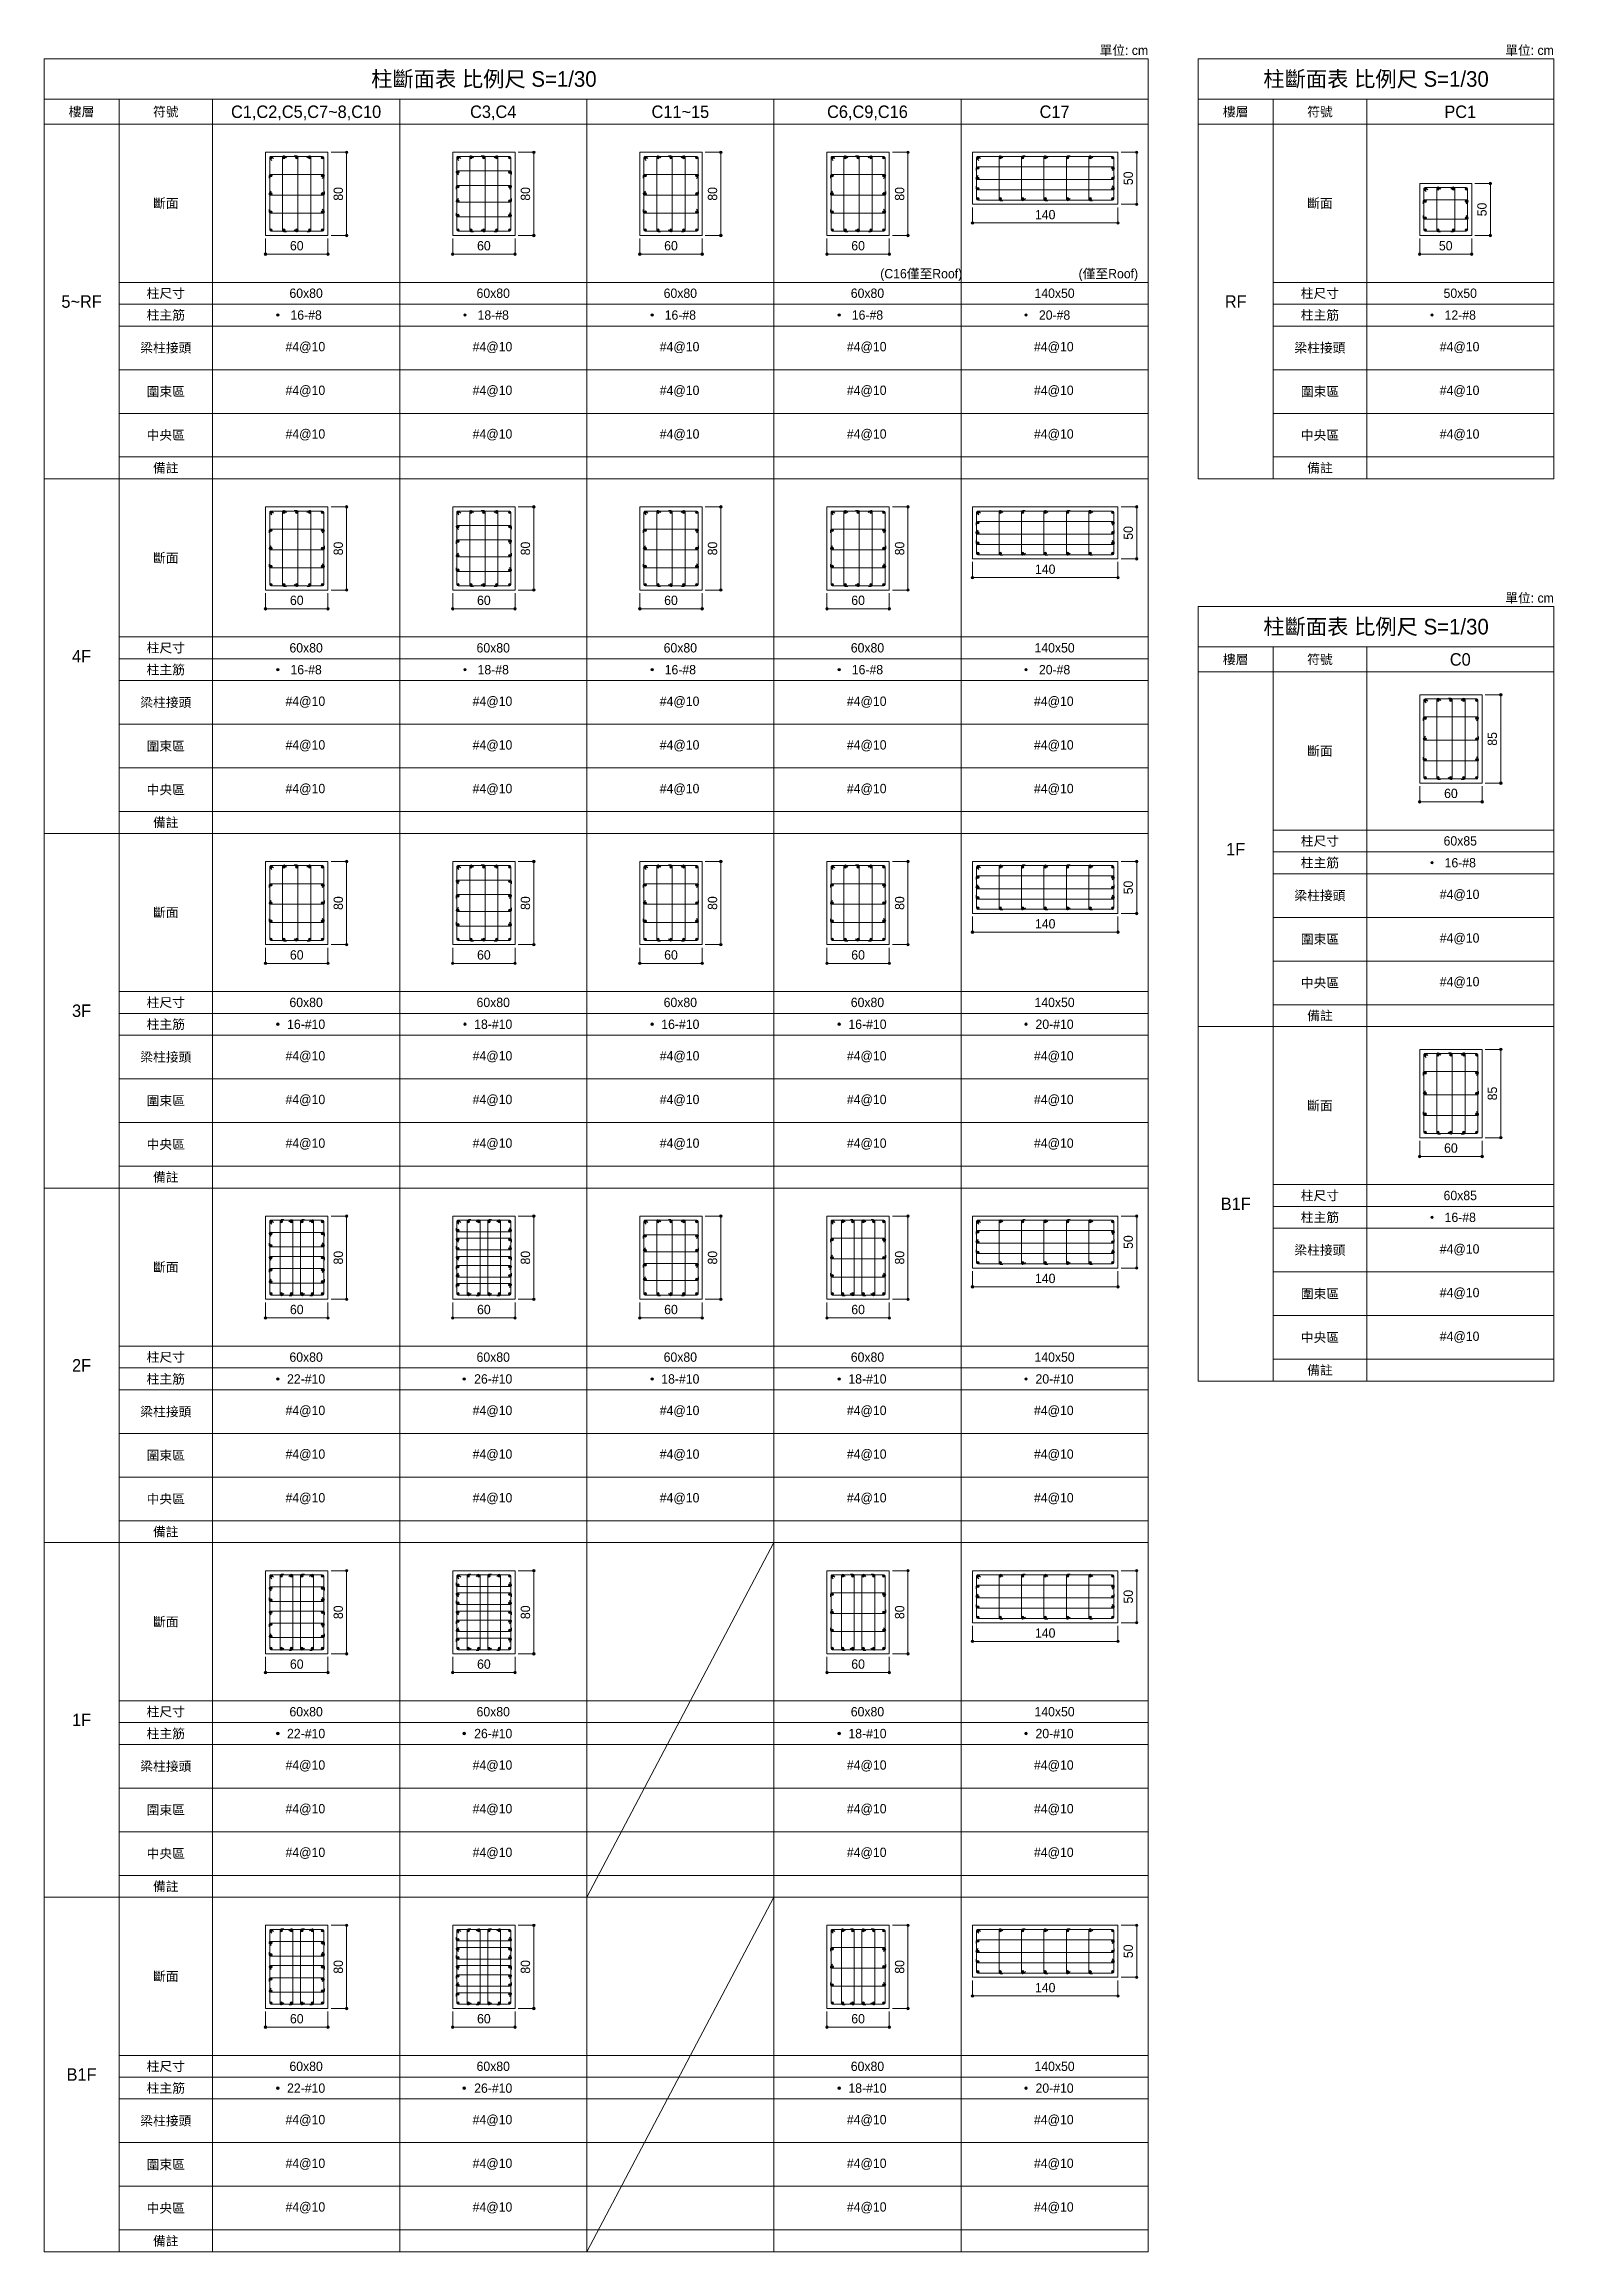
# Model space of a CAD drawing. Header units: millimetres. Extents: x 3243 to 4841, y 1871 to 4207.
import ezdxf
from ezdxf.enums import TextEntityAlignment as Align

# ---------------------------------------------------------------- set-up
doc = ezdxf.new("R2010")
doc.units = ezdxf.units.MM
for name, color, linetype, lineweight in [('101', 1, 'Continuous', 0), ('26', 1, 'Continuous', 15), ('27', 3, 'Continuous', 15), ('DIM', 7, 'Continuous', 15), ('FL', 4, 'Continuous', 0), ('MAIN', 2, 'Continuous', 15), ('MAINBAR', 2, 'Continuous', 0), ('SECTTXT', 2, 'Continuous', 0), ('STIRRUP', 2, 'Continuous', 15), ('SYMBOL', 7, 'Continuous', 0), ('TEXT', 2, 'Continuous', 0), ('TIES', 3, 'Continuous', 0)]:
    doc.layers.add(name, color=color, linetype=linetype, lineweight=lineweight)
doc.styles.add('圖名', font='PMingLiU.ttf', dxfattribs={"height": 50})
doc.styles.add('斷面標註30', font='PMingLiU.ttf', dxfattribs={"height": 30})
doc.styles.add('構件符號', font='PMingLiU.ttf', dxfattribs={"height": 40})
doc.styles.add('樓層符號', font='PMingLiU.ttf', dxfattribs={"height": 40})
doc.styles.add('註解', font='PMingLiU.ttf', dxfattribs={"height": 40})
doc.styles.add('項目欄', font='PMingLiU.ttf', dxfattribs={"height": 30})

msp = doc.modelspace()

# ---------------------------------------------------------------- texts
at = {"layer": '101', "linetype": 'Continuous', "style": '圖名'}
for p in [(3708.8, 4169.7), (4652.9, 4169.7), (4652.9, 3590.2)]:
    msp.add_text('柱斷面表 比例尺 S=1/30', height=16.5, dxfattribs=at).set_placement(p, align=Align.MIDDLE_CENTER)
at = {"layer": 'DIM', "color": 3, "char_height": 9.9, "attachment_point": 5, "rotation": 90, "style": '斷面標註30'}
for s, insert in [('\\A1;50', (4390.7, 4064.6)), ('\\A1;80', (3554.8, 4048.1)), ('\\A1;80', (3752.8, 4048.1)), ('\\A1;80', (3950.8, 4048.1)), ('\\A1;80', (4148.8, 4048.1)), ('\\A1;50', (4765, 4031.6)), ('\\A1;50', (4390.7, 3689.4)), ('\\A1;80', (3554.8, 3672.9)), ('\\A1;80', (3752.8, 3672.9)), ('\\A1;80', (3950.8, 3672.9)), ('\\A1;80', (4148.8, 3672.9)), ('\\A1;85', (4776, 3471.4)), ('\\A1;50', (4390.7, 3314.2)), ('\\A1;80', (3554.8, 3297.7)), ('\\A1;80', (3752.8, 3297.7)), ('\\A1;80', (3950.8, 3297.7)), ('\\A1;80', (4148.8, 3297.7)), ('\\A1;85', (4776, 3096.2)), ('\\A1;50', (4390.7, 2939)), ('\\A1;80', (3554.8, 2922.5)), ('\\A1;80', (3752.8, 2922.5)), ('\\A1;80', (3950.8, 2922.5)), ('\\A1;80', (4148.8, 2922.5)), ('\\A1;50', (4390.7, 2563.8)), ('\\A1;80', (3554.8, 2547.3)), ('\\A1;80', (3752.8, 2547.3)), ('\\A1;80', (4148.8, 2547.3)), ('\\A1;80', (3554.8, 2172.1)), ('\\A1;80', (3752.8, 2172.1)), ('\\A1;80', (4148.8, 2172.1)), ('\\A1;50', (4390.7, 2188.6))]:
    msp.add_mtext(s, dxfattribs=dict(at, insert=insert))
at = {"layer": 'DIM', "color": 3, "char_height": 9.9, "attachment_point": 5, "style": '斷面標註30'}
for s, insert in [('\\A1;140', (4302.8, 4026.1)), ('\\A1;60', (3510.8, 3993.2)), ('\\A1;60', (3708.8, 3993.2)), ('\\A1;60', (3906.8, 3993.2)), ('\\A1;60', (4104.8, 3993.2)), ('\\A1;50', (4726.6, 3993.2)), ('\\A1;140', (4302.8, 3650.9)), ('\\A1;60', (3510.8, 3618)), ('\\A1;60', (3708.8, 3618)), ('\\A1;60', (3906.8, 3618)), ('\\A1;60', (4104.8, 3618)), ('\\A1;60', (4732.1, 3413.7)), ('\\A1;140', (4302.8, 3275.7)), ('\\A1;60', (3510.8, 3242.8)), ('\\A1;60', (3708.8, 3242.8)), ('\\A1;60', (3906.8, 3242.8)), ('\\A1;60', (4104.8, 3242.8)), ('\\A1;60', (4732.1, 3038.5)), ('\\A1;140', (4302.8, 2900.5)), ('\\A1;60', (3510.8, 2867.6)), ('\\A1;60', (3708.8, 2867.6)), ('\\A1;60', (3906.8, 2867.6)), ('\\A1;60', (4104.8, 2867.6)), ('\\A1;140', (4302.8, 2525.3)), ('\\A1;60', (3510.8, 2492.4)), ('\\A1;60', (3708.8, 2492.4)), ('\\A1;60', (4104.8, 2492.4)), ('\\A1;140', (4302.8, 2150.1)), ('\\A1;60', (3510.8, 2117.2)), ('\\A1;60', (3708.8, 2117.2)), ('\\A1;60', (4104.8, 2117.2))]:
    msp.add_mtext(s, dxfattribs=dict(at, insert=insert))
at = {"layer": 'FL', "linetype": 'Continuous', "style": '樓層符號'}
for s, p in [('5~RF', (3283.1, 3934.2)), ('RF', (4504.4, 3934.2)), ('4F', (3283.1, 3559)), ('1F', (4504.4, 3354.7)), ('3F', (3283.1, 3183.8)), ('B1F', (4504.4, 2979.5)), ('2F', (3283.1, 2808.6)), ('1F', (3283.1, 2433.4)), ('B1F', (3283.1, 2058.2))]:
    msp.add_text(s, height=13.2, dxfattribs=at).set_placement(p, align=Align.MIDDLE_CENTER)
at = {"layer": 'MAINBAR', "linetype": 'Continuous', "style": '項目欄'}
for s, p in [('16-#8', (3520.7, 3919.9)), ('18-#8', (3718.7, 3919.9)), ('16-#8', (3916.7, 3919.9)), ('16-#8', (4114.7, 3919.9)), ('20-#8', (4312.7, 3919.9)), ('12-#8', (4742, 3919.9)), ('16-#8', (3520.7, 3544.7)), ('18-#8', (3718.7, 3544.7)), ('16-#8', (3916.7, 3544.7)), ('16-#8', (4114.7, 3544.7)), ('20-#8', (4312.7, 3544.7)), ('16-#8', (4742, 3340.4)), ('16-#10', (3520.7, 3169.5)), ('18-#10', (3718.7, 3169.5)), ('16-#10', (3916.7, 3169.5)), ('16-#10', (4114.7, 3169.5)), ('20-#10', (4312.7, 3169.5)), ('16-#8', (4742, 2965.2)), ('22-#10', (3520.7, 2794.2)), ('26-#10', (3718.7, 2794.2)), ('18-#10', (3916.7, 2794.2)), ('18-#10', (4114.7, 2794.2)), ('20-#10', (4312.7, 2794.2)), ('22-#10', (3520.7, 2419)), ('26-#10', (3718.7, 2419)), ('18-#10', (4114.7, 2419)), ('20-#10', (4312.7, 2419)), ('22-#10', (3520.7, 2043.8)), ('26-#10', (3718.7, 2043.8)), ('18-#10', (4114.7, 2043.8)), ('20-#10', (4312.7, 2043.8))]:
    msp.add_text(s, height=9.9, dxfattribs=at).set_placement(p, align=Align.MIDDLE_CENTER)
at = {"layer": 'SECTTXT', "linetype": 'Continuous', "style": '項目欄'}
for s, p in [('60x80', (3520.7, 3943)), ('60x80', (3718.7, 3943)), ('60x80', (3916.7, 3943)), ('60x80', (4114.7, 3943)), ('(C16僅至Roof)', (4171.6, 3963.7)), ('140x50', (4312.7, 3943)), ('(僅至Roof)', (4369.6, 3963.7)), ('50x50', (4742, 3943)), ('60x80', (3520.7, 3567.8)), ('60x80', (3718.7, 3567.8)), ('60x80', (3916.7, 3567.8)), ('60x80', (4114.7, 3567.8)), ('140x50', (4312.7, 3567.8)), ('60x85', (4742, 3363.5)), ('60x80', (3520.7, 3192.6)), ('60x80', (3718.7, 3192.6)), ('60x80', (3916.7, 3192.6)), ('60x80', (4114.7, 3192.6)), ('140x50', (4312.7, 3192.6)), ('60x85', (4742, 2988.3)), ('60x80', (3520.7, 2817.3)), ('60x80', (3718.7, 2817.3)), ('60x80', (3916.7, 2817.3)), ('60x80', (4114.7, 2817.3)), ('140x50', (4312.7, 2817.3)), ('60x80', (3520.7, 2442.1)), ('60x80', (3718.7, 2442.1)), ('60x80', (4114.7, 2442.1)), ('140x50', (4312.7, 2442.1)), ('60x80', (3520.7, 2066.9)), ('60x80', (3718.7, 2066.9)), ('60x80', (4114.7, 2066.9)), ('140x50', (4312.7, 2066.9))]:
    msp.add_text(s, height=9.9, dxfattribs=at).set_placement(p, align=Align.MIDDLE_CENTER)
at = {"layer": 'SYMBOL', "linetype": 'Continuous', "style": '註解'}
for p in [(4411.7, 4192.1), (4841, 4192.1), (4841, 3612.6)]:
    msp.add_text('單位: cm', height=9.9, dxfattribs=at).set_placement(p, align=Align.BOTTOM_RIGHT)
at = {"layer": 'SYMBOL', "linetype": 'Continuous', "style": '構件符號'}
for s, p in [('C1,C2,C5,C7~8,C10', (3520.7, 4135)), ('C3,C4', (3718.7, 4135)), ('C11~15', (3916.7, 4135)), ('C6,C9,C16', (4114.7, 4135)), ('C17', (4312.7, 4135)), ('PC1', (4742, 4135)), ('C0', (4742, 3555.5))]:
    msp.add_text(s, height=13.2, dxfattribs=at).set_placement(p, align=Align.MIDDLE_CENTER)
at = {"layer": 'TEXT', "linetype": 'Continuous', "style": '項目欄'}
for s, p in [('樓層', (3283.1, 4135)), ('符號', (3372.2, 4135)), ('樓層', (4504.4, 4135)), ('符號', (4593.5, 4135)), ('斷面', (3372.2, 4038.2)), ('斷面', (4593.5, 4038.2)), ('柱尺寸', (3372.2, 3943)), ('柱尺寸', (4593.5, 3943)), ('柱主筋', (3372.2, 3919.9)), ('柱主筋', (4593.5, 3919.9)), ('梁柱接頭', (3372.2, 3885.2)), ('梁柱接頭', (4593.5, 3885.2)), ('圍束區', (3372.2, 3839)), ('圍束區', (4593.5, 3839)), ('中央區', (3372.2, 3792.8)), ('中央區', (4593.5, 3792.8)), ('備註', (3372.2, 3758.2)), ('備註', (4593.5, 3758.2)), ('斷面', (3372.2, 3663)), ('柱尺寸', (3372.2, 3567.8)), ('柱主筋', (3372.2, 3544.7)), ('樓層', (4504.4, 3555.5)), ('符號', (4593.5, 3555.5)), ('梁柱接頭', (3372.2, 3510)), ('圍束區', (3372.2, 3463.8)), ('斷面', (4593.5, 3458.7)), ('中央區', (3372.2, 3417.6)), ('備註', (3372.2, 3383)), ('柱尺寸', (4593.5, 3363.5)), ('柱主筋', (4593.5, 3340.4)), ('斷面', (3372.2, 3287.8)), ('梁柱接頭', (4593.5, 3305.7)), ('圍束區', (4593.5, 3259.5)), ('中央區', (4593.5, 3213.3)), ('柱尺寸', (3372.2, 3192.6)), ('備註', (4593.5, 3178.7)), ('柱主筋', (3372.2, 3169.5)), ('梁柱接頭', (3372.2, 3134.8)), ('圍束區', (3372.2, 3088.6)), ('斷面', (4593.5, 3083.5)), ('中央區', (3372.2, 3042.4)), ('備註', (3372.2, 3007.8)), ('柱尺寸', (4593.5, 2988.3)), ('柱主筋', (4593.5, 2965.2)), ('梁柱接頭', (4593.5, 2930.5)), ('斷面', (3372.2, 2912.5)), ('圍束區', (4593.5, 2884.3)), ('中央區', (4593.5, 2838.1)), ('柱尺寸', (3372.2, 2817.3)), ('備註', (4593.5, 2803.5)), ('柱主筋', (3372.2, 2794.2)), ('梁柱接頭', (3372.2, 2759.6)), ('圍束區', (3372.2, 2713.4)), ('中央區', (3372.2, 2667.2)), ('備註', (3372.2, 2632.5)), ('斷面', (3372.2, 2537.3)), ('柱尺寸', (3372.2, 2442.1)), ('柱主筋', (3372.2, 2419)), ('梁柱接頭', (3372.2, 2384.4)), ('圍束區', (3372.2, 2338.2)), ('中央區', (3372.2, 2292)), ('備註', (3372.2, 2257.3)), ('斷面', (3372.2, 2162.1)), ('柱尺寸', (3372.2, 2066.9)), ('柱主筋', (3372.2, 2043.8)), ('梁柱接頭', (3372.2, 2009.2)), ('圍束區', (3372.2, 1963)), ('中央區', (3372.2, 1916.8)), ('備註', (3372.2, 1882.1))]:
    msp.add_text(s, height=9.9, dxfattribs=at).set_placement(p, align=Align.MIDDLE_CENTER)
at = {"layer": 'TIES', "linetype": 'Continuous', "style": '項目欄'}
for p in [(3519.9, 3886.5), (3717.9, 3886.5), (3915.9, 3886.5), (4113.9, 3886.5), (4311.9, 3886.5), (4741.3, 3886.5), (3519.9, 3840.3), (3717.9, 3840.3), (3915.9, 3840.3), (4113.9, 3840.3), (4311.9, 3840.3), (4741.3, 3840.3), (3519.9, 3794.1), (3717.9, 3794.1), (3915.9, 3794.1), (4113.9, 3794.1), (4311.9, 3794.1), (4741.3, 3794.1), (3519.9, 3511.3), (3717.9, 3511.3), (3915.9, 3511.3), (4113.9, 3511.3), (4311.9, 3511.3), (3519.9, 3465.1), (3717.9, 3465.1), (3915.9, 3465.1), (4113.9, 3465.1), (4311.9, 3465.1), (3519.9, 3418.9), (3717.9, 3418.9), (3915.9, 3418.9), (4113.9, 3418.9), (4311.9, 3418.9), (4741.3, 3307), (4741.3, 3260.8), (4741.3, 3214.6), (3519.9, 3136.1), (3717.9, 3136.1), (3915.9, 3136.1), (4113.9, 3136.1), (4311.9, 3136.1), (3519.9, 3089.9), (3717.9, 3089.9), (3915.9, 3089.9), (4113.9, 3089.9), (4311.9, 3089.9), (3519.9, 3043.7), (3717.9, 3043.7), (3915.9, 3043.7), (4113.9, 3043.7), (4311.9, 3043.7), (4741.3, 2931.8), (4741.3, 2885.6), (4741.3, 2839.4), (3519.9, 2760.9), (3717.9, 2760.9), (3915.9, 2760.9), (4113.9, 2760.9), (4311.9, 2760.9), (3519.9, 2714.7), (3717.9, 2714.7), (3915.9, 2714.7), (4113.9, 2714.7), (4311.9, 2714.7), (3519.9, 2668.5), (3717.9, 2668.5), (3915.9, 2668.5), (4113.9, 2668.5), (4311.9, 2668.5), (3519.9, 2385.7), (3717.9, 2385.7), (4113.9, 2385.7), (4311.9, 2385.7), (3519.9, 2339.5), (3717.9, 2339.5), (4113.9, 2339.5), (4311.9, 2339.5), (3519.9, 2293.3), (3717.9, 2293.3), (4113.9, 2293.3), (4311.9, 2293.3), (3519.9, 2010.5), (3717.9, 2010.5), (4113.9, 2010.5), (4311.9, 2010.5), (3519.9, 1964.3), (3717.9, 1964.3), (4113.9, 1964.3), (4311.9, 1964.3), (3519.9, 1918.1), (3717.9, 1918.1), (4113.9, 1918.1), (4311.9, 1918.1)]:
    msp.add_text('#4@10', height=9.9, dxfattribs=at).set_placement(p, align=Align.MIDDLE_CENTER)

# ---------------------------------------------------------------- blocks, each defined once
blk = doc.blocks.new('VDDIM_CIRCLE')
h = blk.add_hatch(color=256)
edge = h.paths.add_edge_path()
edge.add_arc((0, 0), 0.5, 0, 180)
edge.add_arc((0, 0), 0.5, 180, 360)
h = blk.add_hatch(color=256)
edge = h.paths.add_edge_path()
edge.add_arc((0, 0), 0.5, 0, 180)
edge.add_arc((0, 0), 0.5, 180, 360)
blk.add_line((-0.5, 0), (-1, 0))
blk.add_line((-0.5, 0), (-1, 0))
blk.add_circle((0, 0), 0.5)
blk.add_circle((0, 0), 0.5)

# ---------------------------------------------------------------- hatches: boundary and pattern name
at = {"layer": 'MAIN'}
h = msp.add_hatch(color=256, dxfattribs=at)
edge = h.paths.add_edge_path()
edge.add_arc((3483.5, 4086.4), 1.32, 0, 180)
edge.add_arc((3483.5, 4086.4), 1.32, 180, 360)
h = msp.add_hatch(color=256, dxfattribs=at)
edge = h.paths.add_edge_path()
edge.add_arc((3483.5, 4067.3), 1.32, 0, 180)
edge.add_arc((3483.5, 4067.3), 1.32, 180, 360)
h = msp.add_hatch(color=256, dxfattribs=at)
edge = h.paths.add_edge_path()
edge.add_arc((3497.1, 4086.4), 1.32, 0, 180)
edge.add_arc((3497.1, 4086.4), 1.32, 180, 360)
h = msp.add_hatch(color=256, dxfattribs=at)
edge = h.paths.add_edge_path()
edge.add_arc((3510.8, 4086.4), 1.32, 0, 180)
edge.add_arc((3510.8, 4086.4), 1.32, 180, 360)
h = msp.add_hatch(color=256, dxfattribs=at)
edge = h.paths.add_edge_path()
edge.add_arc((3524.4, 4086.4), 1.32, 0, 180)
edge.add_arc((3524.4, 4086.4), 1.32, 180, 360)
h = msp.add_hatch(color=256, dxfattribs=at)
edge = h.paths.add_edge_path()
edge.add_arc((3538.1, 4086.4), 1.32, 0, 180)
edge.add_arc((3538.1, 4086.4), 1.32, 180, 360)
h = msp.add_hatch(color=256, dxfattribs=at)
edge = h.paths.add_edge_path()
edge.add_arc((3538.1, 4067.3), 1.32, 0, 180)
edge.add_arc((3538.1, 4067.3), 1.32, 180, 360)
h = msp.add_hatch(color=256, dxfattribs=at)
edge = h.paths.add_edge_path()
edge.add_arc((3681.5, 4086.4), 1.32, 0, 180)
edge.add_arc((3681.5, 4086.4), 1.32, 180, 360)
h = msp.add_hatch(color=256, dxfattribs=at)
edge = h.paths.add_edge_path()
edge.add_arc((3681.5, 4071.1), 1.32, 0, 180)
edge.add_arc((3681.5, 4071.1), 1.32, 180, 360)
h = msp.add_hatch(color=256, dxfattribs=at)
edge = h.paths.add_edge_path()
edge.add_arc((3695.1, 4086.4), 1.32, 0, 180)
edge.add_arc((3695.1, 4086.4), 1.32, 180, 360)
h = msp.add_hatch(color=256, dxfattribs=at)
edge = h.paths.add_edge_path()
edge.add_arc((3708.8, 4086.4), 1.32, 0, 180)
edge.add_arc((3708.8, 4086.4), 1.32, 180, 360)
h = msp.add_hatch(color=256, dxfattribs=at)
edge = h.paths.add_edge_path()
edge.add_arc((3722.4, 4086.4), 1.32, 0, 180)
edge.add_arc((3722.4, 4086.4), 1.32, 180, 360)
h = msp.add_hatch(color=256, dxfattribs=at)
edge = h.paths.add_edge_path()
edge.add_arc((3736.1, 4086.4), 1.32, 0, 180)
edge.add_arc((3736.1, 4086.4), 1.32, 180, 360)
h = msp.add_hatch(color=256, dxfattribs=at)
edge = h.paths.add_edge_path()
edge.add_arc((3736.1, 4071.1), 1.32, 0, 180)
edge.add_arc((3736.1, 4071.1), 1.32, 180, 360)
h = msp.add_hatch(color=256, dxfattribs=at)
edge = h.paths.add_edge_path()
edge.add_arc((3879.5, 4086.4), 1.32, 0, 180)
edge.add_arc((3879.5, 4086.4), 1.32, 180, 360)
h = msp.add_hatch(color=256, dxfattribs=at)
edge = h.paths.add_edge_path()
edge.add_arc((3879.5, 4067.3), 1.32, 0, 180)
edge.add_arc((3879.5, 4067.3), 1.32, 180, 360)
h = msp.add_hatch(color=256, dxfattribs=at)
edge = h.paths.add_edge_path()
edge.add_arc((3893.1, 4086.4), 1.32, 0, 180)
edge.add_arc((3893.1, 4086.4), 1.32, 180, 360)
h = msp.add_hatch(color=256, dxfattribs=at)
edge = h.paths.add_edge_path()
edge.add_arc((3906.8, 4086.4), 1.32, 0, 180)
edge.add_arc((3906.8, 4086.4), 1.32, 180, 360)
h = msp.add_hatch(color=256, dxfattribs=at)
edge = h.paths.add_edge_path()
edge.add_arc((3920.4, 4086.4), 1.32, 0, 180)
edge.add_arc((3920.4, 4086.4), 1.32, 180, 360)
h = msp.add_hatch(color=256, dxfattribs=at)
edge = h.paths.add_edge_path()
edge.add_arc((3934.1, 4086.4), 1.32, 0, 180)
edge.add_arc((3934.1, 4086.4), 1.32, 180, 360)
h = msp.add_hatch(color=256, dxfattribs=at)
edge = h.paths.add_edge_path()
edge.add_arc((3934.1, 4067.3), 1.32, 0, 180)
edge.add_arc((3934.1, 4067.3), 1.32, 180, 360)
h = msp.add_hatch(color=256, dxfattribs=at)
edge = h.paths.add_edge_path()
edge.add_arc((4077.5, 4086.4), 1.32, 0, 180)
edge.add_arc((4077.5, 4086.4), 1.32, 180, 360)
h = msp.add_hatch(color=256, dxfattribs=at)
edge = h.paths.add_edge_path()
edge.add_arc((4077.5, 4067.3), 1.32, 0, 180)
edge.add_arc((4077.5, 4067.3), 1.32, 180, 360)
h = msp.add_hatch(color=256, dxfattribs=at)
edge = h.paths.add_edge_path()
edge.add_arc((4091.1, 4086.4), 1.32, 0, 180)
edge.add_arc((4091.1, 4086.4), 1.32, 180, 360)
h = msp.add_hatch(color=256, dxfattribs=at)
edge = h.paths.add_edge_path()
edge.add_arc((4104.8, 4086.4), 1.32, 0, 180)
edge.add_arc((4104.8, 4086.4), 1.32, 180, 360)
h = msp.add_hatch(color=256, dxfattribs=at)
edge = h.paths.add_edge_path()
edge.add_arc((4118.4, 4086.4), 1.32, 0, 180)
edge.add_arc((4118.4, 4086.4), 1.32, 180, 360)
h = msp.add_hatch(color=256, dxfattribs=at)
edge = h.paths.add_edge_path()
edge.add_arc((4132.1, 4086.4), 1.32, 0, 180)
edge.add_arc((4132.1, 4086.4), 1.32, 180, 360)
h = msp.add_hatch(color=256, dxfattribs=at)
edge = h.paths.add_edge_path()
edge.add_arc((4132.1, 4067.3), 1.32, 0, 180)
edge.add_arc((4132.1, 4067.3), 1.32, 180, 360)
h = msp.add_hatch(color=256, dxfattribs=at)
edge = h.paths.add_edge_path()
edge.add_arc((4231.5, 4086.4), 1.32, 0, 180)
edge.add_arc((4231.5, 4086.4), 1.32, 180, 360)
h = msp.add_hatch(color=256, dxfattribs=at)
edge = h.paths.add_edge_path()
edge.add_arc((4231.5, 4075.5), 1.32, 0, 180)
edge.add_arc((4231.5, 4075.5), 1.32, 180, 360)
h = msp.add_hatch(color=256, dxfattribs=at)
edge = h.paths.add_edge_path()
edge.add_arc((4231.5, 4064.6), 1.32, 0, 180)
edge.add_arc((4231.5, 4064.6), 1.32, 180, 360)
h = msp.add_hatch(color=256, dxfattribs=at)
edge = h.paths.add_edge_path()
edge.add_arc((4255.3, 4086.4), 1.32, 0, 180)
edge.add_arc((4255.3, 4086.4), 1.32, 180, 360)
h = msp.add_hatch(color=256, dxfattribs=at)
edge = h.paths.add_edge_path()
edge.add_arc((4279, 4086.4), 1.32, 0, 180)
edge.add_arc((4279, 4086.4), 1.32, 180, 360)
h = msp.add_hatch(color=256, dxfattribs=at)
edge = h.paths.add_edge_path()
edge.add_arc((4302.8, 4086.4), 1.32, 0, 180)
edge.add_arc((4302.8, 4086.4), 1.32, 180, 360)
h = msp.add_hatch(color=256, dxfattribs=at)
edge = h.paths.add_edge_path()
edge.add_arc((4326.5, 4086.4), 1.32, 0, 180)
edge.add_arc((4326.5, 4086.4), 1.32, 180, 360)
h = msp.add_hatch(color=256, dxfattribs=at)
edge = h.paths.add_edge_path()
edge.add_arc((4350.3, 4086.4), 1.32, 0, 180)
edge.add_arc((4350.3, 4086.4), 1.32, 180, 360)
h = msp.add_hatch(color=256, dxfattribs=at)
edge = h.paths.add_edge_path()
edge.add_arc((4374.1, 4086.4), 1.32, 0, 180)
edge.add_arc((4374.1, 4086.4), 1.32, 180, 360)
h = msp.add_hatch(color=256, dxfattribs=at)
edge = h.paths.add_edge_path()
edge.add_arc((4374.1, 4075.5), 1.32, 0, 180)
edge.add_arc((4374.1, 4075.5), 1.32, 180, 360)
h = msp.add_hatch(color=256, dxfattribs=at)
edge = h.paths.add_edge_path()
edge.add_arc((4374.1, 4064.6), 1.32, 0, 180)
edge.add_arc((4374.1, 4064.6), 1.32, 180, 360)
h = msp.add_hatch(color=256, dxfattribs=at)
edge = h.paths.add_edge_path()
edge.add_arc((3483.5, 4048.1), 1.32, 0, 180)
edge.add_arc((3483.5, 4048.1), 1.32, 180, 360)
h = msp.add_hatch(color=256, dxfattribs=at)
edge = h.paths.add_edge_path()
edge.add_arc((3538.1, 4048.1), 1.32, 0, 180)
edge.add_arc((3538.1, 4048.1), 1.32, 180, 360)
h = msp.add_hatch(color=256, dxfattribs=at)
edge = h.paths.add_edge_path()
edge.add_arc((3681.5, 4055.8), 1.32, 0, 180)
edge.add_arc((3681.5, 4055.8), 1.32, 180, 360)
h = msp.add_hatch(color=256, dxfattribs=at)
edge = h.paths.add_edge_path()
edge.add_arc((3681.5, 4040.5), 1.32, 0, 180)
edge.add_arc((3681.5, 4040.5), 1.32, 180, 360)
h = msp.add_hatch(color=256, dxfattribs=at)
edge = h.paths.add_edge_path()
edge.add_arc((3736.1, 4055.8), 1.32, 0, 180)
edge.add_arc((3736.1, 4055.8), 1.32, 180, 360)
h = msp.add_hatch(color=256, dxfattribs=at)
edge = h.paths.add_edge_path()
edge.add_arc((3736.1, 4040.5), 1.32, 0, 180)
edge.add_arc((3736.1, 4040.5), 1.32, 180, 360)
h = msp.add_hatch(color=256, dxfattribs=at)
edge = h.paths.add_edge_path()
edge.add_arc((3879.5, 4048.1), 1.32, 0, 180)
edge.add_arc((3879.5, 4048.1), 1.32, 180, 360)
h = msp.add_hatch(color=256, dxfattribs=at)
edge = h.paths.add_edge_path()
edge.add_arc((3934.1, 4048.1), 1.32, 0, 180)
edge.add_arc((3934.1, 4048.1), 1.32, 180, 360)
h = msp.add_hatch(color=256, dxfattribs=at)
edge = h.paths.add_edge_path()
edge.add_arc((4077.5, 4048.1), 1.32, 0, 180)
edge.add_arc((4077.5, 4048.1), 1.32, 180, 360)
h = msp.add_hatch(color=256, dxfattribs=at)
edge = h.paths.add_edge_path()
edge.add_arc((4132.1, 4048.1), 1.32, 0, 180)
edge.add_arc((4132.1, 4048.1), 1.32, 180, 360)
h = msp.add_hatch(color=256, dxfattribs=at)
edge = h.paths.add_edge_path()
edge.add_arc((4231.5, 4053.7), 1.32, 0, 180)
edge.add_arc((4231.5, 4053.7), 1.32, 180, 360)
h = msp.add_hatch(color=256, dxfattribs=at)
edge = h.paths.add_edge_path()
edge.add_arc((4231.5, 4042.9), 1.32, 0, 180)
edge.add_arc((4231.5, 4042.9), 1.32, 180, 360)
h = msp.add_hatch(color=256, dxfattribs=at)
edge = h.paths.add_edge_path()
edge.add_arc((4255.3, 4042.9), 1.32, 0, 180)
edge.add_arc((4255.3, 4042.9), 1.32, 180, 360)
h = msp.add_hatch(color=256, dxfattribs=at)
edge = h.paths.add_edge_path()
edge.add_arc((4279, 4042.9), 1.32, 0, 180)
edge.add_arc((4279, 4042.9), 1.32, 180, 360)
h = msp.add_hatch(color=256, dxfattribs=at)
edge = h.paths.add_edge_path()
edge.add_arc((4302.8, 4042.9), 1.32, 0, 180)
edge.add_arc((4302.8, 4042.9), 1.32, 180, 360)
h = msp.add_hatch(color=256, dxfattribs=at)
edge = h.paths.add_edge_path()
edge.add_arc((4326.5, 4042.9), 1.32, 0, 180)
edge.add_arc((4326.5, 4042.9), 1.32, 180, 360)
h = msp.add_hatch(color=256, dxfattribs=at)
edge = h.paths.add_edge_path()
edge.add_arc((4350.3, 4042.9), 1.32, 0, 180)
edge.add_arc((4350.3, 4042.9), 1.32, 180, 360)
h = msp.add_hatch(color=256, dxfattribs=at)
edge = h.paths.add_edge_path()
edge.add_arc((4374.1, 4053.7), 1.32, 0, 180)
edge.add_arc((4374.1, 4053.7), 1.32, 180, 360)
h = msp.add_hatch(color=256, dxfattribs=at)
edge = h.paths.add_edge_path()
edge.add_arc((4374.1, 4042.9), 1.32, 0, 180)
edge.add_arc((4374.1, 4042.9), 1.32, 180, 360)
h = msp.add_hatch(color=256, dxfattribs=at)
edge = h.paths.add_edge_path()
edge.add_arc((4704.8, 4053.4), 1.32, 0, 180)
edge.add_arc((4704.8, 4053.4), 1.32, 180, 360)
h = msp.add_hatch(color=256, dxfattribs=at)
edge = h.paths.add_edge_path()
edge.add_arc((4704.8, 4040.4), 1.32, 0, 180)
edge.add_arc((4704.8, 4040.4), 1.32, 180, 360)
h = msp.add_hatch(color=256, dxfattribs=at)
edge = h.paths.add_edge_path()
edge.add_arc((4718.5, 4053.4), 1.32, 0, 180)
edge.add_arc((4718.5, 4053.4), 1.32, 180, 360)
h = msp.add_hatch(color=256, dxfattribs=at)
edge = h.paths.add_edge_path()
edge.add_arc((4734.8, 4053.4), 1.32, 0, 180)
edge.add_arc((4734.8, 4053.4), 1.32, 180, 360)
h = msp.add_hatch(color=256, dxfattribs=at)
edge = h.paths.add_edge_path()
edge.add_arc((4748.4, 4053.4), 1.32, 0, 180)
edge.add_arc((4748.4, 4053.4), 1.32, 180, 360)
h = msp.add_hatch(color=256, dxfattribs=at)
edge = h.paths.add_edge_path()
edge.add_arc((4748.4, 4040.4), 1.32, 0, 180)
edge.add_arc((4748.4, 4040.4), 1.32, 180, 360)
h = msp.add_hatch(color=256, dxfattribs=at)
edge = h.paths.add_edge_path()
edge.add_arc((3483.5, 4029), 1.32, 0, 180)
edge.add_arc((3483.5, 4029), 1.32, 180, 360)
h = msp.add_hatch(color=256, dxfattribs=at)
edge = h.paths.add_edge_path()
edge.add_arc((3538.1, 4029), 1.32, 0, 180)
edge.add_arc((3538.1, 4029), 1.32, 180, 360)
h = msp.add_hatch(color=256, dxfattribs=at)
edge = h.paths.add_edge_path()
edge.add_arc((3681.5, 4025.2), 1.32, 0, 180)
edge.add_arc((3681.5, 4025.2), 1.32, 180, 360)
h = msp.add_hatch(color=256, dxfattribs=at)
edge = h.paths.add_edge_path()
edge.add_arc((3736.1, 4025.2), 1.32, 0, 180)
edge.add_arc((3736.1, 4025.2), 1.32, 180, 360)
h = msp.add_hatch(color=256, dxfattribs=at)
edge = h.paths.add_edge_path()
edge.add_arc((3879.5, 4029), 1.32, 0, 180)
edge.add_arc((3879.5, 4029), 1.32, 180, 360)
h = msp.add_hatch(color=256, dxfattribs=at)
edge = h.paths.add_edge_path()
edge.add_arc((3934.1, 4029), 1.32, 0, 180)
edge.add_arc((3934.1, 4029), 1.32, 180, 360)
h = msp.add_hatch(color=256, dxfattribs=at)
edge = h.paths.add_edge_path()
edge.add_arc((4077.5, 4029), 1.32, 0, 180)
edge.add_arc((4077.5, 4029), 1.32, 180, 360)
h = msp.add_hatch(color=256, dxfattribs=at)
edge = h.paths.add_edge_path()
edge.add_arc((4132.1, 4029), 1.32, 0, 180)
edge.add_arc((4132.1, 4029), 1.32, 180, 360)
h = msp.add_hatch(color=256, dxfattribs=at)
edge = h.paths.add_edge_path()
edge.add_arc((4704.8, 4022.6), 1.32, 0, 180)
edge.add_arc((4704.8, 4022.6), 1.32, 180, 360)
h = msp.add_hatch(color=256, dxfattribs=at)
edge = h.paths.add_edge_path()
edge.add_arc((4748.4, 4022.6), 1.32, 0, 180)
edge.add_arc((4748.4, 4022.6), 1.32, 180, 360)
h = msp.add_hatch(color=256, dxfattribs=at)
edge = h.paths.add_edge_path()
edge.add_arc((3483.5, 4009.9), 1.32, 0, 180)
edge.add_arc((3483.5, 4009.9), 1.32, 180, 360)
h = msp.add_hatch(color=256, dxfattribs=at)
edge = h.paths.add_edge_path()
edge.add_arc((3497.1, 4009.9), 1.32, 0, 180)
edge.add_arc((3497.1, 4009.9), 1.32, 180, 360)
h = msp.add_hatch(color=256, dxfattribs=at)
edge = h.paths.add_edge_path()
edge.add_arc((3510.8, 4009.9), 1.32, 0, 180)
edge.add_arc((3510.8, 4009.9), 1.32, 180, 360)
h = msp.add_hatch(color=256, dxfattribs=at)
edge = h.paths.add_edge_path()
edge.add_arc((3524.4, 4009.9), 1.32, 0, 180)
edge.add_arc((3524.4, 4009.9), 1.32, 180, 360)
h = msp.add_hatch(color=256, dxfattribs=at)
edge = h.paths.add_edge_path()
edge.add_arc((3538.1, 4009.9), 1.32, 0, 180)
edge.add_arc((3538.1, 4009.9), 1.32, 180, 360)
h = msp.add_hatch(color=256, dxfattribs=at)
edge = h.paths.add_edge_path()
edge.add_arc((3681.5, 4009.9), 1.32, 0, 180)
edge.add_arc((3681.5, 4009.9), 1.32, 180, 360)
h = msp.add_hatch(color=256, dxfattribs=at)
edge = h.paths.add_edge_path()
edge.add_arc((3681.5, 4009.9), 1.32, 0, 180)
edge.add_arc((3681.5, 4009.9), 1.32, 180, 360)
h = msp.add_hatch(color=256, dxfattribs=at)
edge = h.paths.add_edge_path()
edge.add_arc((3695.1, 4009.9), 1.32, 0, 180)
edge.add_arc((3695.1, 4009.9), 1.32, 180, 360)
h = msp.add_hatch(color=256, dxfattribs=at)
edge = h.paths.add_edge_path()
edge.add_arc((3695.1, 4009.9), 1.32, 0, 180)
edge.add_arc((3695.1, 4009.9), 1.32, 180, 360)
h = msp.add_hatch(color=256, dxfattribs=at)
edge = h.paths.add_edge_path()
edge.add_arc((3708.8, 4009.9), 1.32, 0, 180)
edge.add_arc((3708.8, 4009.9), 1.32, 180, 360)
h = msp.add_hatch(color=256, dxfattribs=at)
edge = h.paths.add_edge_path()
edge.add_arc((3708.8, 4009.9), 1.32, 0, 180)
edge.add_arc((3708.8, 4009.9), 1.32, 180, 360)
h = msp.add_hatch(color=256, dxfattribs=at)
edge = h.paths.add_edge_path()
edge.add_arc((3722.4, 4009.9), 1.32, 0, 180)
edge.add_arc((3722.4, 4009.9), 1.32, 180, 360)
h = msp.add_hatch(color=256, dxfattribs=at)
edge = h.paths.add_edge_path()
edge.add_arc((3722.4, 4009.9), 1.32, 0, 180)
edge.add_arc((3722.4, 4009.9), 1.32, 180, 360)
h = msp.add_hatch(color=256, dxfattribs=at)
edge = h.paths.add_edge_path()
edge.add_arc((3736.1, 4009.9), 1.32, 0, 180)
edge.add_arc((3736.1, 4009.9), 1.32, 180, 360)
h = msp.add_hatch(color=256, dxfattribs=at)
edge = h.paths.add_edge_path()
edge.add_arc((3736.1, 4009.9), 1.32, 0, 180)
edge.add_arc((3736.1, 4009.9), 1.32, 180, 360)
h = msp.add_hatch(color=256, dxfattribs=at)
edge = h.paths.add_edge_path()
edge.add_arc((3879.5, 4009.9), 1.32, 0, 180)
edge.add_arc((3879.5, 4009.9), 1.32, 180, 360)
h = msp.add_hatch(color=256, dxfattribs=at)
edge = h.paths.add_edge_path()
edge.add_arc((3893.1, 4009.9), 1.32, 0, 180)
edge.add_arc((3893.1, 4009.9), 1.32, 180, 360)
h = msp.add_hatch(color=256, dxfattribs=at)
edge = h.paths.add_edge_path()
edge.add_arc((3906.8, 4009.9), 1.32, 0, 180)
edge.add_arc((3906.8, 4009.9), 1.32, 180, 360)
h = msp.add_hatch(color=256, dxfattribs=at)
edge = h.paths.add_edge_path()
edge.add_arc((3920.4, 4009.9), 1.32, 0, 180)
edge.add_arc((3920.4, 4009.9), 1.32, 180, 360)
h = msp.add_hatch(color=256, dxfattribs=at)
edge = h.paths.add_edge_path()
edge.add_arc((3934.1, 4009.9), 1.32, 0, 180)
edge.add_arc((3934.1, 4009.9), 1.32, 180, 360)
h = msp.add_hatch(color=256, dxfattribs=at)
edge = h.paths.add_edge_path()
edge.add_arc((4077.5, 4009.9), 1.32, 0, 180)
edge.add_arc((4077.5, 4009.9), 1.32, 180, 360)
h = msp.add_hatch(color=256, dxfattribs=at)
edge = h.paths.add_edge_path()
edge.add_arc((4091.1, 4009.9), 1.32, 0, 180)
edge.add_arc((4091.1, 4009.9), 1.32, 180, 360)
h = msp.add_hatch(color=256, dxfattribs=at)
edge = h.paths.add_edge_path()
edge.add_arc((4104.8, 4009.9), 1.32, 0, 180)
edge.add_arc((4104.8, 4009.9), 1.32, 180, 360)
h = msp.add_hatch(color=256, dxfattribs=at)
edge = h.paths.add_edge_path()
edge.add_arc((4118.4, 4009.9), 1.32, 0, 180)
edge.add_arc((4118.4, 4009.9), 1.32, 180, 360)
h = msp.add_hatch(color=256, dxfattribs=at)
edge = h.paths.add_edge_path()
edge.add_arc((4132.1, 4009.9), 1.32, 0, 180)
edge.add_arc((4132.1, 4009.9), 1.32, 180, 360)
h = msp.add_hatch(color=256, dxfattribs=at)
edge = h.paths.add_edge_path()
edge.add_arc((4704.8, 4009.9), 1.32, 0, 180)
edge.add_arc((4704.8, 4009.9), 1.32, 180, 360)
h = msp.add_hatch(color=256, dxfattribs=at)
edge = h.paths.add_edge_path()
edge.add_arc((4718.5, 4009.9), 1.32, 0, 180)
edge.add_arc((4718.5, 4009.9), 1.32, 180, 360)
h = msp.add_hatch(color=256, dxfattribs=at)
edge = h.paths.add_edge_path()
edge.add_arc((4734.8, 4009.9), 1.32, 0, 180)
edge.add_arc((4734.8, 4009.9), 1.32, 180, 360)
h = msp.add_hatch(color=256, dxfattribs=at)
edge = h.paths.add_edge_path()
edge.add_arc((4748.4, 4009.9), 1.32, 0, 180)
edge.add_arc((4748.4, 4009.9), 1.32, 180, 360)
h = msp.add_hatch(color=256, dxfattribs=at)
edge = h.paths.add_edge_path()
edge.add_arc((3490.8, 3919.9), 1.32, 0, 180)
edge.add_arc((3490.8, 3919.9), 1.32, 180, 360)
h = msp.add_hatch(color=256, dxfattribs=at)
edge = h.paths.add_edge_path()
edge.add_arc((3688.8, 3919.9), 1.32, 0, 180)
edge.add_arc((3688.8, 3919.9), 1.32, 180, 360)
h = msp.add_hatch(color=256, dxfattribs=at)
edge = h.paths.add_edge_path()
edge.add_arc((3886.8, 3919.9), 1.32, 0, 180)
edge.add_arc((3886.8, 3919.9), 1.32, 180, 360)
h = msp.add_hatch(color=256, dxfattribs=at)
edge = h.paths.add_edge_path()
edge.add_arc((4084.8, 3919.9), 1.32, 0, 180)
edge.add_arc((4084.8, 3919.9), 1.32, 180, 360)
h = msp.add_hatch(color=256, dxfattribs=at)
edge = h.paths.add_edge_path()
edge.add_arc((4282.5, 3919.9), 1.32, 0, 180)
edge.add_arc((4282.5, 3919.9), 1.32, 180, 360)
h = msp.add_hatch(color=256, dxfattribs=at)
edge = h.paths.add_edge_path()
edge.add_arc((4712.1, 3919.9), 1.32, 0, 180)
edge.add_arc((4712.1, 3919.9), 1.32, 180, 360)
h = msp.add_hatch(color=256, dxfattribs=at)
edge = h.paths.add_edge_path()
edge.add_arc((3483.5, 3711.2), 1.32, 0, 180)
edge.add_arc((3483.5, 3711.2), 1.32, 180, 360)
h = msp.add_hatch(color=256, dxfattribs=at)
edge = h.paths.add_edge_path()
edge.add_arc((3483.5, 3692.1), 1.32, 0, 180)
edge.add_arc((3483.5, 3692.1), 1.32, 180, 360)
h = msp.add_hatch(color=256, dxfattribs=at)
edge = h.paths.add_edge_path()
edge.add_arc((3497.1, 3711.2), 1.32, 0, 180)
edge.add_arc((3497.1, 3711.2), 1.32, 180, 360)
h = msp.add_hatch(color=256, dxfattribs=at)
edge = h.paths.add_edge_path()
edge.add_arc((3510.8, 3711.2), 1.32, 0, 180)
edge.add_arc((3510.8, 3711.2), 1.32, 180, 360)
h = msp.add_hatch(color=256, dxfattribs=at)
edge = h.paths.add_edge_path()
edge.add_arc((3524.4, 3711.2), 1.32, 0, 180)
edge.add_arc((3524.4, 3711.2), 1.32, 180, 360)
h = msp.add_hatch(color=256, dxfattribs=at)
edge = h.paths.add_edge_path()
edge.add_arc((3538.1, 3711.2), 1.32, 0, 180)
edge.add_arc((3538.1, 3711.2), 1.32, 180, 360)
h = msp.add_hatch(color=256, dxfattribs=at)
edge = h.paths.add_edge_path()
edge.add_arc((3538.1, 3692.1), 1.32, 0, 180)
edge.add_arc((3538.1, 3692.1), 1.32, 180, 360)
h = msp.add_hatch(color=256, dxfattribs=at)
edge = h.paths.add_edge_path()
edge.add_arc((3681.5, 3711.2), 1.32, 0, 180)
edge.add_arc((3681.5, 3711.2), 1.32, 180, 360)
h = msp.add_hatch(color=256, dxfattribs=at)
edge = h.paths.add_edge_path()
edge.add_arc((3681.5, 3695.9), 1.32, 0, 180)
edge.add_arc((3681.5, 3695.9), 1.32, 180, 360)
h = msp.add_hatch(color=256, dxfattribs=at)
edge = h.paths.add_edge_path()
edge.add_arc((3695.1, 3711.2), 1.32, 0, 180)
edge.add_arc((3695.1, 3711.2), 1.32, 180, 360)
h = msp.add_hatch(color=256, dxfattribs=at)
edge = h.paths.add_edge_path()
edge.add_arc((3708.8, 3711.2), 1.32, 0, 180)
edge.add_arc((3708.8, 3711.2), 1.32, 180, 360)
h = msp.add_hatch(color=256, dxfattribs=at)
edge = h.paths.add_edge_path()
edge.add_arc((3722.4, 3711.2), 1.32, 0, 180)
edge.add_arc((3722.4, 3711.2), 1.32, 180, 360)
h = msp.add_hatch(color=256, dxfattribs=at)
edge = h.paths.add_edge_path()
edge.add_arc((3736.1, 3711.2), 1.32, 0, 180)
edge.add_arc((3736.1, 3711.2), 1.32, 180, 360)
h = msp.add_hatch(color=256, dxfattribs=at)
edge = h.paths.add_edge_path()
edge.add_arc((3736.1, 3695.9), 1.32, 0, 180)
edge.add_arc((3736.1, 3695.9), 1.32, 180, 360)
h = msp.add_hatch(color=256, dxfattribs=at)
edge = h.paths.add_edge_path()
edge.add_arc((3879.5, 3711.2), 1.32, 0, 180)
edge.add_arc((3879.5, 3711.2), 1.32, 180, 360)
h = msp.add_hatch(color=256, dxfattribs=at)
edge = h.paths.add_edge_path()
edge.add_arc((3879.5, 3692.1), 1.32, 0, 180)
edge.add_arc((3879.5, 3692.1), 1.32, 180, 360)
h = msp.add_hatch(color=256, dxfattribs=at)
edge = h.paths.add_edge_path()
edge.add_arc((3893.1, 3711.2), 1.32, 0, 180)
edge.add_arc((3893.1, 3711.2), 1.32, 180, 360)
h = msp.add_hatch(color=256, dxfattribs=at)
edge = h.paths.add_edge_path()
edge.add_arc((3906.8, 3711.2), 1.32, 0, 180)
edge.add_arc((3906.8, 3711.2), 1.32, 180, 360)
h = msp.add_hatch(color=256, dxfattribs=at)
edge = h.paths.add_edge_path()
edge.add_arc((3920.4, 3711.2), 1.32, 0, 180)
edge.add_arc((3920.4, 3711.2), 1.32, 180, 360)
h = msp.add_hatch(color=256, dxfattribs=at)
edge = h.paths.add_edge_path()
edge.add_arc((3934.1, 3711.2), 1.32, 0, 180)
edge.add_arc((3934.1, 3711.2), 1.32, 180, 360)
h = msp.add_hatch(color=256, dxfattribs=at)
edge = h.paths.add_edge_path()
edge.add_arc((3934.1, 3692.1), 1.32, 0, 180)
edge.add_arc((3934.1, 3692.1), 1.32, 180, 360)
h = msp.add_hatch(color=256, dxfattribs=at)
edge = h.paths.add_edge_path()
edge.add_arc((4077.5, 3711.2), 1.32, 0, 180)
edge.add_arc((4077.5, 3711.2), 1.32, 180, 360)
h = msp.add_hatch(color=256, dxfattribs=at)
edge = h.paths.add_edge_path()
edge.add_arc((4077.5, 3692.1), 1.32, 0, 180)
edge.add_arc((4077.5, 3692.1), 1.32, 180, 360)
h = msp.add_hatch(color=256, dxfattribs=at)
edge = h.paths.add_edge_path()
edge.add_arc((4091.1, 3711.2), 1.32, 0, 180)
edge.add_arc((4091.1, 3711.2), 1.32, 180, 360)
h = msp.add_hatch(color=256, dxfattribs=at)
edge = h.paths.add_edge_path()
edge.add_arc((4104.8, 3711.2), 1.32, 0, 180)
edge.add_arc((4104.8, 3711.2), 1.32, 180, 360)
h = msp.add_hatch(color=256, dxfattribs=at)
edge = h.paths.add_edge_path()
edge.add_arc((4118.4, 3711.2), 1.32, 0, 180)
edge.add_arc((4118.4, 3711.2), 1.32, 180, 360)
h = msp.add_hatch(color=256, dxfattribs=at)
edge = h.paths.add_edge_path()
edge.add_arc((4132.1, 3711.2), 1.32, 0, 180)
edge.add_arc((4132.1, 3711.2), 1.32, 180, 360)
h = msp.add_hatch(color=256, dxfattribs=at)
edge = h.paths.add_edge_path()
edge.add_arc((4132.1, 3692.1), 1.32, 0, 180)
edge.add_arc((4132.1, 3692.1), 1.32, 180, 360)
h = msp.add_hatch(color=256, dxfattribs=at)
edge = h.paths.add_edge_path()
edge.add_arc((4231.5, 3711.2), 1.32, 0, 180)
edge.add_arc((4231.5, 3711.2), 1.32, 180, 360)
h = msp.add_hatch(color=256, dxfattribs=at)
edge = h.paths.add_edge_path()
edge.add_arc((4231.5, 3700.3), 1.32, 0, 180)
edge.add_arc((4231.5, 3700.3), 1.32, 180, 360)
h = msp.add_hatch(color=256, dxfattribs=at)
edge = h.paths.add_edge_path()
edge.add_arc((4255.3, 3711.2), 1.32, 0, 180)
edge.add_arc((4255.3, 3711.2), 1.32, 180, 360)
h = msp.add_hatch(color=256, dxfattribs=at)
edge = h.paths.add_edge_path()
edge.add_arc((4279, 3711.2), 1.32, 0, 180)
edge.add_arc((4279, 3711.2), 1.32, 180, 360)
h = msp.add_hatch(color=256, dxfattribs=at)
edge = h.paths.add_edge_path()
edge.add_arc((4302.8, 3711.2), 1.32, 0, 180)
edge.add_arc((4302.8, 3711.2), 1.32, 180, 360)
h = msp.add_hatch(color=256, dxfattribs=at)
edge = h.paths.add_edge_path()
edge.add_arc((4326.5, 3711.2), 1.32, 0, 180)
edge.add_arc((4326.5, 3711.2), 1.32, 180, 360)
h = msp.add_hatch(color=256, dxfattribs=at)
edge = h.paths.add_edge_path()
edge.add_arc((4350.3, 3711.2), 1.32, 0, 180)
edge.add_arc((4350.3, 3711.2), 1.32, 180, 360)
h = msp.add_hatch(color=256, dxfattribs=at)
edge = h.paths.add_edge_path()
edge.add_arc((4374.1, 3711.2), 1.32, 0, 180)
edge.add_arc((4374.1, 3711.2), 1.32, 180, 360)
h = msp.add_hatch(color=256, dxfattribs=at)
edge = h.paths.add_edge_path()
edge.add_arc((4374.1, 3700.3), 1.32, 0, 180)
edge.add_arc((4374.1, 3700.3), 1.32, 180, 360)
h = msp.add_hatch(color=256, dxfattribs=at)
edge = h.paths.add_edge_path()
edge.add_arc((3483.5, 3672.9), 1.32, 0, 180)
edge.add_arc((3483.5, 3672.9), 1.32, 180, 360)
h = msp.add_hatch(color=256, dxfattribs=at)
edge = h.paths.add_edge_path()
edge.add_arc((3538.1, 3672.9), 1.32, 0, 180)
edge.add_arc((3538.1, 3672.9), 1.32, 180, 360)
h = msp.add_hatch(color=256, dxfattribs=at)
edge = h.paths.add_edge_path()
edge.add_arc((3681.5, 3680.6), 1.32, 0, 180)
edge.add_arc((3681.5, 3680.6), 1.32, 180, 360)
h = msp.add_hatch(color=256, dxfattribs=at)
edge = h.paths.add_edge_path()
edge.add_arc((3736.1, 3680.6), 1.32, 0, 180)
edge.add_arc((3736.1, 3680.6), 1.32, 180, 360)
h = msp.add_hatch(color=256, dxfattribs=at)
edge = h.paths.add_edge_path()
edge.add_arc((3879.5, 3672.9), 1.32, 0, 180)
edge.add_arc((3879.5, 3672.9), 1.32, 180, 360)
h = msp.add_hatch(color=256, dxfattribs=at)
edge = h.paths.add_edge_path()
edge.add_arc((3934.1, 3672.9), 1.32, 0, 180)
edge.add_arc((3934.1, 3672.9), 1.32, 180, 360)
h = msp.add_hatch(color=256, dxfattribs=at)
edge = h.paths.add_edge_path()
edge.add_arc((4077.5, 3672.9), 1.32, 0, 180)
edge.add_arc((4077.5, 3672.9), 1.32, 180, 360)
h = msp.add_hatch(color=256, dxfattribs=at)
edge = h.paths.add_edge_path()
edge.add_arc((4132.1, 3672.9), 1.32, 0, 180)
edge.add_arc((4132.1, 3672.9), 1.32, 180, 360)
h = msp.add_hatch(color=256, dxfattribs=at)
edge = h.paths.add_edge_path()
edge.add_arc((4231.5, 3689.4), 1.32, 0, 180)
edge.add_arc((4231.5, 3689.4), 1.32, 180, 360)
h = msp.add_hatch(color=256, dxfattribs=at)
edge = h.paths.add_edge_path()
edge.add_arc((4231.5, 3678.5), 1.32, 0, 180)
edge.add_arc((4231.5, 3678.5), 1.32, 180, 360)
h = msp.add_hatch(color=256, dxfattribs=at)
edge = h.paths.add_edge_path()
edge.add_arc((4231.5, 3667.6), 1.32, 0, 180)
edge.add_arc((4231.5, 3667.6), 1.32, 180, 360)
h = msp.add_hatch(color=256, dxfattribs=at)
edge = h.paths.add_edge_path()
edge.add_arc((4255.3, 3667.6), 1.32, 0, 180)
edge.add_arc((4255.3, 3667.6), 1.32, 180, 360)
h = msp.add_hatch(color=256, dxfattribs=at)
edge = h.paths.add_edge_path()
edge.add_arc((4279, 3667.6), 1.32, 0, 180)
edge.add_arc((4279, 3667.6), 1.32, 180, 360)
h = msp.add_hatch(color=256, dxfattribs=at)
edge = h.paths.add_edge_path()
edge.add_arc((4302.8, 3667.6), 1.32, 0, 180)
edge.add_arc((4302.8, 3667.6), 1.32, 180, 360)
h = msp.add_hatch(color=256, dxfattribs=at)
edge = h.paths.add_edge_path()
edge.add_arc((4326.5, 3667.6), 1.32, 0, 180)
edge.add_arc((4326.5, 3667.6), 1.32, 180, 360)
h = msp.add_hatch(color=256, dxfattribs=at)
edge = h.paths.add_edge_path()
edge.add_arc((4350.3, 3667.6), 1.32, 0, 180)
edge.add_arc((4350.3, 3667.6), 1.32, 180, 360)
h = msp.add_hatch(color=256, dxfattribs=at)
edge = h.paths.add_edge_path()
edge.add_arc((4374.1, 3689.4), 1.32, 0, 180)
edge.add_arc((4374.1, 3689.4), 1.32, 180, 360)
h = msp.add_hatch(color=256, dxfattribs=at)
edge = h.paths.add_edge_path()
edge.add_arc((4374.1, 3678.5), 1.32, 0, 180)
edge.add_arc((4374.1, 3678.5), 1.32, 180, 360)
h = msp.add_hatch(color=256, dxfattribs=at)
edge = h.paths.add_edge_path()
edge.add_arc((4374.1, 3667.6), 1.32, 0, 180)
edge.add_arc((4374.1, 3667.6), 1.32, 180, 360)
h = msp.add_hatch(color=256, dxfattribs=at)
edge = h.paths.add_edge_path()
edge.add_arc((3483.5, 3653.8), 1.32, 0, 180)
edge.add_arc((3483.5, 3653.8), 1.32, 180, 360)
h = msp.add_hatch(color=256, dxfattribs=at)
edge = h.paths.add_edge_path()
edge.add_arc((3538.1, 3653.8), 1.32, 0, 180)
edge.add_arc((3538.1, 3653.8), 1.32, 180, 360)
h = msp.add_hatch(color=256, dxfattribs=at)
edge = h.paths.add_edge_path()
edge.add_arc((3681.5, 3665.3), 1.32, 0, 180)
edge.add_arc((3681.5, 3665.3), 1.32, 180, 360)
h = msp.add_hatch(color=256, dxfattribs=at)
edge = h.paths.add_edge_path()
edge.add_arc((3681.5, 3650), 1.32, 0, 180)
edge.add_arc((3681.5, 3650), 1.32, 180, 360)
h = msp.add_hatch(color=256, dxfattribs=at)
edge = h.paths.add_edge_path()
edge.add_arc((3736.1, 3665.3), 1.32, 0, 180)
edge.add_arc((3736.1, 3665.3), 1.32, 180, 360)
h = msp.add_hatch(color=256, dxfattribs=at)
edge = h.paths.add_edge_path()
edge.add_arc((3736.1, 3650), 1.32, 0, 180)
edge.add_arc((3736.1, 3650), 1.32, 180, 360)
h = msp.add_hatch(color=256, dxfattribs=at)
edge = h.paths.add_edge_path()
edge.add_arc((3879.5, 3653.8), 1.32, 0, 180)
edge.add_arc((3879.5, 3653.8), 1.32, 180, 360)
h = msp.add_hatch(color=256, dxfattribs=at)
edge = h.paths.add_edge_path()
edge.add_arc((3934.1, 3653.8), 1.32, 0, 180)
edge.add_arc((3934.1, 3653.8), 1.32, 180, 360)
h = msp.add_hatch(color=256, dxfattribs=at)
edge = h.paths.add_edge_path()
edge.add_arc((4077.5, 3653.8), 1.32, 0, 180)
edge.add_arc((4077.5, 3653.8), 1.32, 180, 360)
h = msp.add_hatch(color=256, dxfattribs=at)
edge = h.paths.add_edge_path()
edge.add_arc((4132.1, 3653.8), 1.32, 0, 180)
edge.add_arc((4132.1, 3653.8), 1.32, 180, 360)
h = msp.add_hatch(color=256, dxfattribs=at)
edge = h.paths.add_edge_path()
edge.add_arc((3483.5, 3634.6), 1.32, 0, 180)
edge.add_arc((3483.5, 3634.6), 1.32, 180, 360)
h = msp.add_hatch(color=256, dxfattribs=at)
edge = h.paths.add_edge_path()
edge.add_arc((3497.1, 3634.6), 1.32, 0, 180)
edge.add_arc((3497.1, 3634.6), 1.32, 180, 360)
h = msp.add_hatch(color=256, dxfattribs=at)
edge = h.paths.add_edge_path()
edge.add_arc((3510.8, 3634.6), 1.32, 0, 180)
edge.add_arc((3510.8, 3634.6), 1.32, 180, 360)
h = msp.add_hatch(color=256, dxfattribs=at)
edge = h.paths.add_edge_path()
edge.add_arc((3524.4, 3634.6), 1.32, 0, 180)
edge.add_arc((3524.4, 3634.6), 1.32, 180, 360)
h = msp.add_hatch(color=256, dxfattribs=at)
edge = h.paths.add_edge_path()
edge.add_arc((3538.1, 3634.6), 1.32, 0, 180)
edge.add_arc((3538.1, 3634.6), 1.32, 180, 360)
h = msp.add_hatch(color=256, dxfattribs=at)
edge = h.paths.add_edge_path()
edge.add_arc((3681.5, 3634.6), 1.32, 0, 180)
edge.add_arc((3681.5, 3634.6), 1.32, 180, 360)
h = msp.add_hatch(color=256, dxfattribs=at)
edge = h.paths.add_edge_path()
edge.add_arc((3681.5, 3634.6), 1.32, 0, 180)
edge.add_arc((3681.5, 3634.6), 1.32, 180, 360)
h = msp.add_hatch(color=256, dxfattribs=at)
edge = h.paths.add_edge_path()
edge.add_arc((3695.1, 3634.6), 1.32, 0, 180)
edge.add_arc((3695.1, 3634.6), 1.32, 180, 360)
h = msp.add_hatch(color=256, dxfattribs=at)
edge = h.paths.add_edge_path()
edge.add_arc((3695.1, 3634.6), 1.32, 0, 180)
edge.add_arc((3695.1, 3634.6), 1.32, 180, 360)
h = msp.add_hatch(color=256, dxfattribs=at)
edge = h.paths.add_edge_path()
edge.add_arc((3708.8, 3634.6), 1.32, 0, 180)
edge.add_arc((3708.8, 3634.6), 1.32, 180, 360)
h = msp.add_hatch(color=256, dxfattribs=at)
edge = h.paths.add_edge_path()
edge.add_arc((3708.8, 3634.6), 1.32, 0, 180)
edge.add_arc((3708.8, 3634.6), 1.32, 180, 360)
h = msp.add_hatch(color=256, dxfattribs=at)
edge = h.paths.add_edge_path()
edge.add_arc((3722.4, 3634.6), 1.32, 0, 180)
edge.add_arc((3722.4, 3634.6), 1.32, 180, 360)
h = msp.add_hatch(color=256, dxfattribs=at)
edge = h.paths.add_edge_path()
edge.add_arc((3722.4, 3634.6), 1.32, 0, 180)
edge.add_arc((3722.4, 3634.6), 1.32, 180, 360)
h = msp.add_hatch(color=256, dxfattribs=at)
edge = h.paths.add_edge_path()
edge.add_arc((3736.1, 3634.6), 1.32, 0, 180)
edge.add_arc((3736.1, 3634.6), 1.32, 180, 360)
h = msp.add_hatch(color=256, dxfattribs=at)
edge = h.paths.add_edge_path()
edge.add_arc((3736.1, 3634.6), 1.32, 0, 180)
edge.add_arc((3736.1, 3634.6), 1.32, 180, 360)
h = msp.add_hatch(color=256, dxfattribs=at)
edge = h.paths.add_edge_path()
edge.add_arc((3879.5, 3634.6), 1.32, 0, 180)
edge.add_arc((3879.5, 3634.6), 1.32, 180, 360)
h = msp.add_hatch(color=256, dxfattribs=at)
edge = h.paths.add_edge_path()
edge.add_arc((3893.1, 3634.6), 1.32, 0, 180)
edge.add_arc((3893.1, 3634.6), 1.32, 180, 360)
h = msp.add_hatch(color=256, dxfattribs=at)
edge = h.paths.add_edge_path()
edge.add_arc((3906.8, 3634.6), 1.32, 0, 180)
edge.add_arc((3906.8, 3634.6), 1.32, 180, 360)
h = msp.add_hatch(color=256, dxfattribs=at)
edge = h.paths.add_edge_path()
edge.add_arc((3920.4, 3634.6), 1.32, 0, 180)
edge.add_arc((3920.4, 3634.6), 1.32, 180, 360)
h = msp.add_hatch(color=256, dxfattribs=at)
edge = h.paths.add_edge_path()
edge.add_arc((3934.1, 3634.6), 1.32, 0, 180)
edge.add_arc((3934.1, 3634.6), 1.32, 180, 360)
h = msp.add_hatch(color=256, dxfattribs=at)
edge = h.paths.add_edge_path()
edge.add_arc((4077.5, 3634.6), 1.32, 0, 180)
edge.add_arc((4077.5, 3634.6), 1.32, 180, 360)
h = msp.add_hatch(color=256, dxfattribs=at)
edge = h.paths.add_edge_path()
edge.add_arc((4091.1, 3634.6), 1.32, 0, 180)
edge.add_arc((4091.1, 3634.6), 1.32, 180, 360)
h = msp.add_hatch(color=256, dxfattribs=at)
edge = h.paths.add_edge_path()
edge.add_arc((4104.8, 3634.6), 1.32, 0, 180)
edge.add_arc((4104.8, 3634.6), 1.32, 180, 360)
h = msp.add_hatch(color=256, dxfattribs=at)
edge = h.paths.add_edge_path()
edge.add_arc((4118.4, 3634.6), 1.32, 0, 180)
edge.add_arc((4118.4, 3634.6), 1.32, 180, 360)
h = msp.add_hatch(color=256, dxfattribs=at)
edge = h.paths.add_edge_path()
edge.add_arc((4132.1, 3634.6), 1.32, 0, 180)
edge.add_arc((4132.1, 3634.6), 1.32, 180, 360)
h = msp.add_hatch(color=256, dxfattribs=at)
edge = h.paths.add_edge_path()
edge.add_arc((3490.8, 3544.7), 1.32, 0, 180)
edge.add_arc((3490.8, 3544.7), 1.32, 180, 360)
h = msp.add_hatch(color=256, dxfattribs=at)
edge = h.paths.add_edge_path()
edge.add_arc((3688.8, 3544.7), 1.32, 0, 180)
edge.add_arc((3688.8, 3544.7), 1.32, 180, 360)
h = msp.add_hatch(color=256, dxfattribs=at)
edge = h.paths.add_edge_path()
edge.add_arc((3886.8, 3544.7), 1.32, 0, 180)
edge.add_arc((3886.8, 3544.7), 1.32, 180, 360)
h = msp.add_hatch(color=256, dxfattribs=at)
edge = h.paths.add_edge_path()
edge.add_arc((4084.8, 3544.7), 1.32, 0, 180)
edge.add_arc((4084.8, 3544.7), 1.32, 180, 360)
h = msp.add_hatch(color=256, dxfattribs=at)
edge = h.paths.add_edge_path()
edge.add_arc((4282.5, 3544.7), 1.32, 0, 180)
edge.add_arc((4282.5, 3544.7), 1.32, 180, 360)
h = msp.add_hatch(color=256, dxfattribs=at)
edge = h.paths.add_edge_path()
edge.add_arc((4704.8, 3512.4), 1.32, 0, 180)
edge.add_arc((4704.8, 3512.4), 1.32, 180, 360)
h = msp.add_hatch(color=256, dxfattribs=at)
edge = h.paths.add_edge_path()
edge.add_arc((4718.5, 3512.4), 1.32, 0, 180)
edge.add_arc((4718.5, 3512.4), 1.32, 180, 360)
h = msp.add_hatch(color=256, dxfattribs=at)
edge = h.paths.add_edge_path()
edge.add_arc((4732.1, 3512.4), 1.32, 0, 180)
edge.add_arc((4732.1, 3512.4), 1.32, 180, 360)
h = msp.add_hatch(color=256, dxfattribs=at)
edge = h.paths.add_edge_path()
edge.add_arc((4745.8, 3512.4), 1.32, 0, 180)
edge.add_arc((4745.8, 3512.4), 1.32, 180, 360)
h = msp.add_hatch(color=256, dxfattribs=at)
edge = h.paths.add_edge_path()
edge.add_arc((4759.4, 3512.4), 1.32, 0, 180)
edge.add_arc((4759.4, 3512.4), 1.32, 180, 360)
h = msp.add_hatch(color=256, dxfattribs=at)
edge = h.paths.add_edge_path()
edge.add_arc((4704.8, 3493.3), 1.32, 0, 180)
edge.add_arc((4704.8, 3493.3), 1.32, 180, 360)
h = msp.add_hatch(color=256, dxfattribs=at)
edge = h.paths.add_edge_path()
edge.add_arc((4759.4, 3493.3), 1.32, 0, 180)
edge.add_arc((4759.4, 3493.3), 1.32, 180, 360)
h = msp.add_hatch(color=256, dxfattribs=at)
edge = h.paths.add_edge_path()
edge.add_arc((4704.8, 3471.4), 1.32, 0, 180)
edge.add_arc((4704.8, 3471.4), 1.32, 180, 360)
h = msp.add_hatch(color=256, dxfattribs=at)
edge = h.paths.add_edge_path()
edge.add_arc((4759.4, 3471.4), 1.32, 0, 180)
edge.add_arc((4759.4, 3471.4), 1.32, 180, 360)
h = msp.add_hatch(color=256, dxfattribs=at)
edge = h.paths.add_edge_path()
edge.add_arc((4704.8, 3449.5), 1.32, 0, 180)
edge.add_arc((4704.8, 3449.5), 1.32, 180, 360)
h = msp.add_hatch(color=256, dxfattribs=at)
edge = h.paths.add_edge_path()
edge.add_arc((4759.4, 3449.5), 1.32, 0, 180)
edge.add_arc((4759.4, 3449.5), 1.32, 180, 360)
h = msp.add_hatch(color=256, dxfattribs=at)
edge = h.paths.add_edge_path()
edge.add_arc((4704.8, 3430.3), 1.32, 0, 180)
edge.add_arc((4704.8, 3430.3), 1.32, 180, 360)
h = msp.add_hatch(color=256, dxfattribs=at)
edge = h.paths.add_edge_path()
edge.add_arc((4718.5, 3430.3), 1.32, 0, 180)
edge.add_arc((4718.5, 3430.3), 1.32, 180, 360)
h = msp.add_hatch(color=256, dxfattribs=at)
edge = h.paths.add_edge_path()
edge.add_arc((4732.1, 3430.3), 1.32, 0, 180)
edge.add_arc((4732.1, 3430.3), 1.32, 180, 360)
h = msp.add_hatch(color=256, dxfattribs=at)
edge = h.paths.add_edge_path()
edge.add_arc((4745.8, 3430.3), 1.32, 0, 180)
edge.add_arc((4745.8, 3430.3), 1.32, 180, 360)
h = msp.add_hatch(color=256, dxfattribs=at)
edge = h.paths.add_edge_path()
edge.add_arc((4759.4, 3430.3), 1.32, 0, 180)
edge.add_arc((4759.4, 3430.3), 1.32, 180, 360)
h = msp.add_hatch(color=256, dxfattribs=at)
edge = h.paths.add_edge_path()
edge.add_arc((4712.1, 3340.4), 1.32, 0, 180)
edge.add_arc((4712.1, 3340.4), 1.32, 180, 360)
h = msp.add_hatch(color=256, dxfattribs=at)
edge = h.paths.add_edge_path()
edge.add_arc((3483.5, 3336), 1.32, 0, 180)
edge.add_arc((3483.5, 3336), 1.32, 180, 360)
h = msp.add_hatch(color=256, dxfattribs=at)
edge = h.paths.add_edge_path()
edge.add_arc((3483.5, 3316.9), 1.32, 0, 180)
edge.add_arc((3483.5, 3316.9), 1.32, 180, 360)
h = msp.add_hatch(color=256, dxfattribs=at)
edge = h.paths.add_edge_path()
edge.add_arc((3497.1, 3336), 1.32, 0, 180)
edge.add_arc((3497.1, 3336), 1.32, 180, 360)
h = msp.add_hatch(color=256, dxfattribs=at)
edge = h.paths.add_edge_path()
edge.add_arc((3510.8, 3336), 1.32, 0, 180)
edge.add_arc((3510.8, 3336), 1.32, 180, 360)
h = msp.add_hatch(color=256, dxfattribs=at)
edge = h.paths.add_edge_path()
edge.add_arc((3524.4, 3336), 1.32, 0, 180)
edge.add_arc((3524.4, 3336), 1.32, 180, 360)
h = msp.add_hatch(color=256, dxfattribs=at)
edge = h.paths.add_edge_path()
edge.add_arc((3538.1, 3336), 1.32, 0, 180)
edge.add_arc((3538.1, 3336), 1.32, 180, 360)
h = msp.add_hatch(color=256, dxfattribs=at)
edge = h.paths.add_edge_path()
edge.add_arc((3538.1, 3316.9), 1.32, 0, 180)
edge.add_arc((3538.1, 3316.9), 1.32, 180, 360)
h = msp.add_hatch(color=256, dxfattribs=at)
edge = h.paths.add_edge_path()
edge.add_arc((3681.5, 3336), 1.32, 0, 180)
edge.add_arc((3681.5, 3336), 1.32, 180, 360)
h = msp.add_hatch(color=256, dxfattribs=at)
edge = h.paths.add_edge_path()
edge.add_arc((3681.5, 3320.7), 1.32, 0, 180)
edge.add_arc((3681.5, 3320.7), 1.32, 180, 360)
h = msp.add_hatch(color=256, dxfattribs=at)
edge = h.paths.add_edge_path()
edge.add_arc((3695.1, 3336), 1.32, 0, 180)
edge.add_arc((3695.1, 3336), 1.32, 180, 360)
h = msp.add_hatch(color=256, dxfattribs=at)
edge = h.paths.add_edge_path()
edge.add_arc((3708.8, 3336), 1.32, 0, 180)
edge.add_arc((3708.8, 3336), 1.32, 180, 360)
h = msp.add_hatch(color=256, dxfattribs=at)
edge = h.paths.add_edge_path()
edge.add_arc((3722.4, 3336), 1.32, 0, 180)
edge.add_arc((3722.4, 3336), 1.32, 180, 360)
h = msp.add_hatch(color=256, dxfattribs=at)
edge = h.paths.add_edge_path()
edge.add_arc((3736.1, 3336), 1.32, 0, 180)
edge.add_arc((3736.1, 3336), 1.32, 180, 360)
h = msp.add_hatch(color=256, dxfattribs=at)
edge = h.paths.add_edge_path()
edge.add_arc((3736.1, 3320.7), 1.32, 0, 180)
edge.add_arc((3736.1, 3320.7), 1.32, 180, 360)
h = msp.add_hatch(color=256, dxfattribs=at)
edge = h.paths.add_edge_path()
edge.add_arc((3879.5, 3336), 1.32, 0, 180)
edge.add_arc((3879.5, 3336), 1.32, 180, 360)
h = msp.add_hatch(color=256, dxfattribs=at)
edge = h.paths.add_edge_path()
edge.add_arc((3879.5, 3316.9), 1.32, 0, 180)
edge.add_arc((3879.5, 3316.9), 1.32, 180, 360)
h = msp.add_hatch(color=256, dxfattribs=at)
edge = h.paths.add_edge_path()
edge.add_arc((3893.1, 3336), 1.32, 0, 180)
edge.add_arc((3893.1, 3336), 1.32, 180, 360)
h = msp.add_hatch(color=256, dxfattribs=at)
edge = h.paths.add_edge_path()
edge.add_arc((3906.8, 3336), 1.32, 0, 180)
edge.add_arc((3906.8, 3336), 1.32, 180, 360)
h = msp.add_hatch(color=256, dxfattribs=at)
edge = h.paths.add_edge_path()
edge.add_arc((3920.4, 3336), 1.32, 0, 180)
edge.add_arc((3920.4, 3336), 1.32, 180, 360)
h = msp.add_hatch(color=256, dxfattribs=at)
edge = h.paths.add_edge_path()
edge.add_arc((3934.1, 3336), 1.32, 0, 180)
edge.add_arc((3934.1, 3336), 1.32, 180, 360)
h = msp.add_hatch(color=256, dxfattribs=at)
edge = h.paths.add_edge_path()
edge.add_arc((3934.1, 3316.9), 1.32, 0, 180)
edge.add_arc((3934.1, 3316.9), 1.32, 180, 360)
h = msp.add_hatch(color=256, dxfattribs=at)
edge = h.paths.add_edge_path()
edge.add_arc((4077.5, 3336), 1.32, 0, 180)
edge.add_arc((4077.5, 3336), 1.32, 180, 360)
h = msp.add_hatch(color=256, dxfattribs=at)
edge = h.paths.add_edge_path()
edge.add_arc((4077.5, 3316.9), 1.32, 0, 180)
edge.add_arc((4077.5, 3316.9), 1.32, 180, 360)
h = msp.add_hatch(color=256, dxfattribs=at)
edge = h.paths.add_edge_path()
edge.add_arc((4091.1, 3336), 1.32, 0, 180)
edge.add_arc((4091.1, 3336), 1.32, 180, 360)
h = msp.add_hatch(color=256, dxfattribs=at)
edge = h.paths.add_edge_path()
edge.add_arc((4104.8, 3336), 1.32, 0, 180)
edge.add_arc((4104.8, 3336), 1.32, 180, 360)
h = msp.add_hatch(color=256, dxfattribs=at)
edge = h.paths.add_edge_path()
edge.add_arc((4118.4, 3336), 1.32, 0, 180)
edge.add_arc((4118.4, 3336), 1.32, 180, 360)
h = msp.add_hatch(color=256, dxfattribs=at)
edge = h.paths.add_edge_path()
edge.add_arc((4132.1, 3336), 1.32, 0, 180)
edge.add_arc((4132.1, 3336), 1.32, 180, 360)
h = msp.add_hatch(color=256, dxfattribs=at)
edge = h.paths.add_edge_path()
edge.add_arc((4132.1, 3316.9), 1.32, 0, 180)
edge.add_arc((4132.1, 3316.9), 1.32, 180, 360)
h = msp.add_hatch(color=256, dxfattribs=at)
edge = h.paths.add_edge_path()
edge.add_arc((4231.5, 3336), 1.32, 0, 180)
edge.add_arc((4231.5, 3336), 1.32, 180, 360)
h = msp.add_hatch(color=256, dxfattribs=at)
edge = h.paths.add_edge_path()
edge.add_arc((4231.5, 3325.1), 1.32, 0, 180)
edge.add_arc((4231.5, 3325.1), 1.32, 180, 360)
h = msp.add_hatch(color=256, dxfattribs=at)
edge = h.paths.add_edge_path()
edge.add_arc((4255.3, 3336), 1.32, 0, 180)
edge.add_arc((4255.3, 3336), 1.32, 180, 360)
h = msp.add_hatch(color=256, dxfattribs=at)
edge = h.paths.add_edge_path()
edge.add_arc((4279, 3336), 1.32, 0, 180)
edge.add_arc((4279, 3336), 1.32, 180, 360)
h = msp.add_hatch(color=256, dxfattribs=at)
edge = h.paths.add_edge_path()
edge.add_arc((4302.8, 3336), 1.32, 0, 180)
edge.add_arc((4302.8, 3336), 1.32, 180, 360)
h = msp.add_hatch(color=256, dxfattribs=at)
edge = h.paths.add_edge_path()
edge.add_arc((4326.5, 3336), 1.32, 0, 180)
edge.add_arc((4326.5, 3336), 1.32, 180, 360)
h = msp.add_hatch(color=256, dxfattribs=at)
edge = h.paths.add_edge_path()
edge.add_arc((4350.3, 3336), 1.32, 0, 180)
edge.add_arc((4350.3, 3336), 1.32, 180, 360)
h = msp.add_hatch(color=256, dxfattribs=at)
edge = h.paths.add_edge_path()
edge.add_arc((4374.1, 3336), 1.32, 0, 180)
edge.add_arc((4374.1, 3336), 1.32, 180, 360)
h = msp.add_hatch(color=256, dxfattribs=at)
edge = h.paths.add_edge_path()
edge.add_arc((4374.1, 3325.1), 1.32, 0, 180)
edge.add_arc((4374.1, 3325.1), 1.32, 180, 360)
h = msp.add_hatch(color=256, dxfattribs=at)
edge = h.paths.add_edge_path()
edge.add_arc((3483.5, 3297.7), 1.32, 0, 180)
edge.add_arc((3483.5, 3297.7), 1.32, 180, 360)
h = msp.add_hatch(color=256, dxfattribs=at)
edge = h.paths.add_edge_path()
edge.add_arc((3538.1, 3297.7), 1.32, 0, 180)
edge.add_arc((3538.1, 3297.7), 1.32, 180, 360)
h = msp.add_hatch(color=256, dxfattribs=at)
edge = h.paths.add_edge_path()
edge.add_arc((3681.5, 3305.4), 1.32, 0, 180)
edge.add_arc((3681.5, 3305.4), 1.32, 180, 360)
h = msp.add_hatch(color=256, dxfattribs=at)
edge = h.paths.add_edge_path()
edge.add_arc((3736.1, 3305.4), 1.32, 0, 180)
edge.add_arc((3736.1, 3305.4), 1.32, 180, 360)
h = msp.add_hatch(color=256, dxfattribs=at)
edge = h.paths.add_edge_path()
edge.add_arc((3879.5, 3297.7), 1.32, 0, 180)
edge.add_arc((3879.5, 3297.7), 1.32, 180, 360)
h = msp.add_hatch(color=256, dxfattribs=at)
edge = h.paths.add_edge_path()
edge.add_arc((3934.1, 3297.7), 1.32, 0, 180)
edge.add_arc((3934.1, 3297.7), 1.32, 180, 360)
h = msp.add_hatch(color=256, dxfattribs=at)
edge = h.paths.add_edge_path()
edge.add_arc((4077.5, 3297.7), 1.32, 0, 180)
edge.add_arc((4077.5, 3297.7), 1.32, 180, 360)
h = msp.add_hatch(color=256, dxfattribs=at)
edge = h.paths.add_edge_path()
edge.add_arc((4132.1, 3297.7), 1.32, 0, 180)
edge.add_arc((4132.1, 3297.7), 1.32, 180, 360)
h = msp.add_hatch(color=256, dxfattribs=at)
edge = h.paths.add_edge_path()
edge.add_arc((4231.5, 3314.2), 1.32, 0, 180)
edge.add_arc((4231.5, 3314.2), 1.32, 180, 360)
h = msp.add_hatch(color=256, dxfattribs=at)
edge = h.paths.add_edge_path()
edge.add_arc((4231.5, 3303.3), 1.32, 0, 180)
edge.add_arc((4231.5, 3303.3), 1.32, 180, 360)
h = msp.add_hatch(color=256, dxfattribs=at)
edge = h.paths.add_edge_path()
edge.add_arc((4231.5, 3292.4), 1.32, 0, 180)
edge.add_arc((4231.5, 3292.4), 1.32, 180, 360)
h = msp.add_hatch(color=256, dxfattribs=at)
edge = h.paths.add_edge_path()
edge.add_arc((4255.3, 3292.4), 1.32, 0, 180)
edge.add_arc((4255.3, 3292.4), 1.32, 180, 360)
h = msp.add_hatch(color=256, dxfattribs=at)
edge = h.paths.add_edge_path()
edge.add_arc((4279, 3292.4), 1.32, 0, 180)
edge.add_arc((4279, 3292.4), 1.32, 180, 360)
h = msp.add_hatch(color=256, dxfattribs=at)
edge = h.paths.add_edge_path()
edge.add_arc((4302.8, 3292.4), 1.32, 0, 180)
edge.add_arc((4302.8, 3292.4), 1.32, 180, 360)
h = msp.add_hatch(color=256, dxfattribs=at)
edge = h.paths.add_edge_path()
edge.add_arc((4326.5, 3292.4), 1.32, 0, 180)
edge.add_arc((4326.5, 3292.4), 1.32, 180, 360)
h = msp.add_hatch(color=256, dxfattribs=at)
edge = h.paths.add_edge_path()
edge.add_arc((4350.3, 3292.4), 1.32, 0, 180)
edge.add_arc((4350.3, 3292.4), 1.32, 180, 360)
h = msp.add_hatch(color=256, dxfattribs=at)
edge = h.paths.add_edge_path()
edge.add_arc((4374.1, 3314.2), 1.32, 0, 180)
edge.add_arc((4374.1, 3314.2), 1.32, 180, 360)
h = msp.add_hatch(color=256, dxfattribs=at)
edge = h.paths.add_edge_path()
edge.add_arc((4374.1, 3303.3), 1.32, 0, 180)
edge.add_arc((4374.1, 3303.3), 1.32, 180, 360)
h = msp.add_hatch(color=256, dxfattribs=at)
edge = h.paths.add_edge_path()
edge.add_arc((4374.1, 3292.4), 1.32, 0, 180)
edge.add_arc((4374.1, 3292.4), 1.32, 180, 360)
h = msp.add_hatch(color=256, dxfattribs=at)
edge = h.paths.add_edge_path()
edge.add_arc((3483.5, 3278.6), 1.32, 0, 180)
edge.add_arc((3483.5, 3278.6), 1.32, 180, 360)
h = msp.add_hatch(color=256, dxfattribs=at)
edge = h.paths.add_edge_path()
edge.add_arc((3538.1, 3278.6), 1.32, 0, 180)
edge.add_arc((3538.1, 3278.6), 1.32, 180, 360)
h = msp.add_hatch(color=256, dxfattribs=at)
edge = h.paths.add_edge_path()
edge.add_arc((3681.5, 3290.1), 1.32, 0, 180)
edge.add_arc((3681.5, 3290.1), 1.32, 180, 360)
h = msp.add_hatch(color=256, dxfattribs=at)
edge = h.paths.add_edge_path()
edge.add_arc((3681.5, 3274.7), 1.32, 0, 180)
edge.add_arc((3681.5, 3274.7), 1.32, 180, 360)
h = msp.add_hatch(color=256, dxfattribs=at)
edge = h.paths.add_edge_path()
edge.add_arc((3736.1, 3290.1), 1.32, 0, 180)
edge.add_arc((3736.1, 3290.1), 1.32, 180, 360)
h = msp.add_hatch(color=256, dxfattribs=at)
edge = h.paths.add_edge_path()
edge.add_arc((3736.1, 3274.7), 1.32, 0, 180)
edge.add_arc((3736.1, 3274.7), 1.32, 180, 360)
h = msp.add_hatch(color=256, dxfattribs=at)
edge = h.paths.add_edge_path()
edge.add_arc((3879.5, 3278.6), 1.32, 0, 180)
edge.add_arc((3879.5, 3278.6), 1.32, 180, 360)
h = msp.add_hatch(color=256, dxfattribs=at)
edge = h.paths.add_edge_path()
edge.add_arc((3934.1, 3278.6), 1.32, 0, 180)
edge.add_arc((3934.1, 3278.6), 1.32, 180, 360)
h = msp.add_hatch(color=256, dxfattribs=at)
edge = h.paths.add_edge_path()
edge.add_arc((4077.5, 3278.6), 1.32, 0, 180)
edge.add_arc((4077.5, 3278.6), 1.32, 180, 360)
h = msp.add_hatch(color=256, dxfattribs=at)
edge = h.paths.add_edge_path()
edge.add_arc((4132.1, 3278.6), 1.32, 0, 180)
edge.add_arc((4132.1, 3278.6), 1.32, 180, 360)
h = msp.add_hatch(color=256, dxfattribs=at)
edge = h.paths.add_edge_path()
edge.add_arc((3483.5, 3259.4), 1.32, 0, 180)
edge.add_arc((3483.5, 3259.4), 1.32, 180, 360)
h = msp.add_hatch(color=256, dxfattribs=at)
edge = h.paths.add_edge_path()
edge.add_arc((3497.1, 3259.4), 1.32, 0, 180)
edge.add_arc((3497.1, 3259.4), 1.32, 180, 360)
h = msp.add_hatch(color=256, dxfattribs=at)
edge = h.paths.add_edge_path()
edge.add_arc((3510.8, 3259.4), 1.32, 0, 180)
edge.add_arc((3510.8, 3259.4), 1.32, 180, 360)
h = msp.add_hatch(color=256, dxfattribs=at)
edge = h.paths.add_edge_path()
edge.add_arc((3524.4, 3259.4), 1.32, 0, 180)
edge.add_arc((3524.4, 3259.4), 1.32, 180, 360)
h = msp.add_hatch(color=256, dxfattribs=at)
edge = h.paths.add_edge_path()
edge.add_arc((3538.1, 3259.4), 1.32, 0, 180)
edge.add_arc((3538.1, 3259.4), 1.32, 180, 360)
h = msp.add_hatch(color=256, dxfattribs=at)
edge = h.paths.add_edge_path()
edge.add_arc((3681.5, 3259.4), 1.32, 0, 180)
edge.add_arc((3681.5, 3259.4), 1.32, 180, 360)
h = msp.add_hatch(color=256, dxfattribs=at)
edge = h.paths.add_edge_path()
edge.add_arc((3681.5, 3259.4), 1.32, 0, 180)
edge.add_arc((3681.5, 3259.4), 1.32, 180, 360)
h = msp.add_hatch(color=256, dxfattribs=at)
edge = h.paths.add_edge_path()
edge.add_arc((3695.1, 3259.4), 1.32, 0, 180)
edge.add_arc((3695.1, 3259.4), 1.32, 180, 360)
h = msp.add_hatch(color=256, dxfattribs=at)
edge = h.paths.add_edge_path()
edge.add_arc((3695.1, 3259.4), 1.32, 0, 180)
edge.add_arc((3695.1, 3259.4), 1.32, 180, 360)
h = msp.add_hatch(color=256, dxfattribs=at)
edge = h.paths.add_edge_path()
edge.add_arc((3708.8, 3259.4), 1.32, 0, 180)
edge.add_arc((3708.8, 3259.4), 1.32, 180, 360)
h = msp.add_hatch(color=256, dxfattribs=at)
edge = h.paths.add_edge_path()
edge.add_arc((3708.8, 3259.4), 1.32, 0, 180)
edge.add_arc((3708.8, 3259.4), 1.32, 180, 360)
h = msp.add_hatch(color=256, dxfattribs=at)
edge = h.paths.add_edge_path()
edge.add_arc((3722.4, 3259.4), 1.32, 0, 180)
edge.add_arc((3722.4, 3259.4), 1.32, 180, 360)
h = msp.add_hatch(color=256, dxfattribs=at)
edge = h.paths.add_edge_path()
edge.add_arc((3722.4, 3259.4), 1.32, 0, 180)
edge.add_arc((3722.4, 3259.4), 1.32, 180, 360)
h = msp.add_hatch(color=256, dxfattribs=at)
edge = h.paths.add_edge_path()
edge.add_arc((3736.1, 3259.4), 1.32, 0, 180)
edge.add_arc((3736.1, 3259.4), 1.32, 180, 360)
h = msp.add_hatch(color=256, dxfattribs=at)
edge = h.paths.add_edge_path()
edge.add_arc((3736.1, 3259.4), 1.32, 0, 180)
edge.add_arc((3736.1, 3259.4), 1.32, 180, 360)
h = msp.add_hatch(color=256, dxfattribs=at)
edge = h.paths.add_edge_path()
edge.add_arc((3879.5, 3259.4), 1.32, 0, 180)
edge.add_arc((3879.5, 3259.4), 1.32, 180, 360)
h = msp.add_hatch(color=256, dxfattribs=at)
edge = h.paths.add_edge_path()
edge.add_arc((3893.1, 3259.4), 1.32, 0, 180)
edge.add_arc((3893.1, 3259.4), 1.32, 180, 360)
h = msp.add_hatch(color=256, dxfattribs=at)
edge = h.paths.add_edge_path()
edge.add_arc((3906.8, 3259.4), 1.32, 0, 180)
edge.add_arc((3906.8, 3259.4), 1.32, 180, 360)
h = msp.add_hatch(color=256, dxfattribs=at)
edge = h.paths.add_edge_path()
edge.add_arc((3920.4, 3259.4), 1.32, 0, 180)
edge.add_arc((3920.4, 3259.4), 1.32, 180, 360)
h = msp.add_hatch(color=256, dxfattribs=at)
edge = h.paths.add_edge_path()
edge.add_arc((3934.1, 3259.4), 1.32, 0, 180)
edge.add_arc((3934.1, 3259.4), 1.32, 180, 360)
h = msp.add_hatch(color=256, dxfattribs=at)
edge = h.paths.add_edge_path()
edge.add_arc((4077.5, 3259.4), 1.32, 0, 180)
edge.add_arc((4077.5, 3259.4), 1.32, 180, 360)
h = msp.add_hatch(color=256, dxfattribs=at)
edge = h.paths.add_edge_path()
edge.add_arc((4091.1, 3259.4), 1.32, 0, 180)
edge.add_arc((4091.1, 3259.4), 1.32, 180, 360)
h = msp.add_hatch(color=256, dxfattribs=at)
edge = h.paths.add_edge_path()
edge.add_arc((4104.8, 3259.4), 1.32, 0, 180)
edge.add_arc((4104.8, 3259.4), 1.32, 180, 360)
h = msp.add_hatch(color=256, dxfattribs=at)
edge = h.paths.add_edge_path()
edge.add_arc((4118.4, 3259.4), 1.32, 0, 180)
edge.add_arc((4118.4, 3259.4), 1.32, 180, 360)
h = msp.add_hatch(color=256, dxfattribs=at)
edge = h.paths.add_edge_path()
edge.add_arc((4132.1, 3259.4), 1.32, 0, 180)
edge.add_arc((4132.1, 3259.4), 1.32, 180, 360)
h = msp.add_hatch(color=256, dxfattribs=at)
edge = h.paths.add_edge_path()
edge.add_arc((3490.8, 3169.5), 1.32, 0, 180)
edge.add_arc((3490.8, 3169.5), 1.32, 180, 360)
h = msp.add_hatch(color=256, dxfattribs=at)
edge = h.paths.add_edge_path()
edge.add_arc((3688.8, 3169.5), 1.32, 0, 180)
edge.add_arc((3688.8, 3169.5), 1.32, 180, 360)
h = msp.add_hatch(color=256, dxfattribs=at)
edge = h.paths.add_edge_path()
edge.add_arc((3886.8, 3169.5), 1.32, 0, 180)
edge.add_arc((3886.8, 3169.5), 1.32, 180, 360)
h = msp.add_hatch(color=256, dxfattribs=at)
edge = h.paths.add_edge_path()
edge.add_arc((4084.8, 3169.5), 1.32, 0, 180)
edge.add_arc((4084.8, 3169.5), 1.32, 180, 360)
h = msp.add_hatch(color=256, dxfattribs=at)
edge = h.paths.add_edge_path()
edge.add_arc((4282.5, 3169.5), 1.32, 0, 180)
edge.add_arc((4282.5, 3169.5), 1.32, 180, 360)
h = msp.add_hatch(color=256, dxfattribs=at)
edge = h.paths.add_edge_path()
edge.add_arc((4704.8, 3137.2), 1.32, 0, 180)
edge.add_arc((4704.8, 3137.2), 1.32, 180, 360)
h = msp.add_hatch(color=256, dxfattribs=at)
edge = h.paths.add_edge_path()
edge.add_arc((4718.5, 3137.2), 1.32, 0, 180)
edge.add_arc((4718.5, 3137.2), 1.32, 180, 360)
h = msp.add_hatch(color=256, dxfattribs=at)
edge = h.paths.add_edge_path()
edge.add_arc((4732.1, 3137.2), 1.32, 0, 180)
edge.add_arc((4732.1, 3137.2), 1.32, 180, 360)
h = msp.add_hatch(color=256, dxfattribs=at)
edge = h.paths.add_edge_path()
edge.add_arc((4745.8, 3137.2), 1.32, 0, 180)
edge.add_arc((4745.8, 3137.2), 1.32, 180, 360)
h = msp.add_hatch(color=256, dxfattribs=at)
edge = h.paths.add_edge_path()
edge.add_arc((4759.4, 3137.2), 1.32, 0, 180)
edge.add_arc((4759.4, 3137.2), 1.32, 180, 360)
h = msp.add_hatch(color=256, dxfattribs=at)
edge = h.paths.add_edge_path()
edge.add_arc((4704.8, 3118.1), 1.32, 0, 180)
edge.add_arc((4704.8, 3118.1), 1.32, 180, 360)
h = msp.add_hatch(color=256, dxfattribs=at)
edge = h.paths.add_edge_path()
edge.add_arc((4759.4, 3118.1), 1.32, 0, 180)
edge.add_arc((4759.4, 3118.1), 1.32, 180, 360)
h = msp.add_hatch(color=256, dxfattribs=at)
edge = h.paths.add_edge_path()
edge.add_arc((4704.8, 3096.2), 1.32, 0, 180)
edge.add_arc((4704.8, 3096.2), 1.32, 180, 360)
h = msp.add_hatch(color=256, dxfattribs=at)
edge = h.paths.add_edge_path()
edge.add_arc((4759.4, 3096.2), 1.32, 0, 180)
edge.add_arc((4759.4, 3096.2), 1.32, 180, 360)
h = msp.add_hatch(color=256, dxfattribs=at)
edge = h.paths.add_edge_path()
edge.add_arc((4704.8, 3074.3), 1.32, 0, 180)
edge.add_arc((4704.8, 3074.3), 1.32, 180, 360)
h = msp.add_hatch(color=256, dxfattribs=at)
edge = h.paths.add_edge_path()
edge.add_arc((4759.4, 3074.3), 1.32, 0, 180)
edge.add_arc((4759.4, 3074.3), 1.32, 180, 360)
h = msp.add_hatch(color=256, dxfattribs=at)
edge = h.paths.add_edge_path()
edge.add_arc((4704.8, 3055.1), 1.32, 0, 180)
edge.add_arc((4704.8, 3055.1), 1.32, 180, 360)
h = msp.add_hatch(color=256, dxfattribs=at)
edge = h.paths.add_edge_path()
edge.add_arc((4718.5, 3055.1), 1.32, 0, 180)
edge.add_arc((4718.5, 3055.1), 1.32, 180, 360)
h = msp.add_hatch(color=256, dxfattribs=at)
edge = h.paths.add_edge_path()
edge.add_arc((4732.1, 3055.1), 1.32, 0, 180)
edge.add_arc((4732.1, 3055.1), 1.32, 180, 360)
h = msp.add_hatch(color=256, dxfattribs=at)
edge = h.paths.add_edge_path()
edge.add_arc((4745.8, 3055.1), 1.32, 0, 180)
edge.add_arc((4745.8, 3055.1), 1.32, 180, 360)
h = msp.add_hatch(color=256, dxfattribs=at)
edge = h.paths.add_edge_path()
edge.add_arc((4759.4, 3055.1), 1.32, 0, 180)
edge.add_arc((4759.4, 3055.1), 1.32, 180, 360)
h = msp.add_hatch(color=256, dxfattribs=at)
edge = h.paths.add_edge_path()
edge.add_arc((3483.5, 2960.8), 1.32, 0, 180)
edge.add_arc((3483.5, 2960.8), 1.32, 180, 360)
h = msp.add_hatch(color=256, dxfattribs=at)
edge = h.paths.add_edge_path()
edge.add_arc((3483.5, 2948), 1.32, 0, 180)
edge.add_arc((3483.5, 2948), 1.32, 180, 360)
h = msp.add_hatch(color=256, dxfattribs=at)
edge = h.paths.add_edge_path()
edge.add_arc((3494.4, 2960.8), 1.32, 0, 180)
edge.add_arc((3494.4, 2960.8), 1.32, 180, 360)
h = msp.add_hatch(color=256, dxfattribs=at)
edge = h.paths.add_edge_path()
edge.add_arc((3505.3, 2960.8), 1.32, 0, 180)
edge.add_arc((3505.3, 2960.8), 1.32, 180, 360)
h = msp.add_hatch(color=256, dxfattribs=at)
edge = h.paths.add_edge_path()
edge.add_arc((3516.2, 2960.8), 1.32, 0, 180)
edge.add_arc((3516.2, 2960.8), 1.32, 180, 360)
h = msp.add_hatch(color=256, dxfattribs=at)
edge = h.paths.add_edge_path()
edge.add_arc((3527.2, 2960.8), 1.32, 0, 180)
edge.add_arc((3527.2, 2960.8), 1.32, 180, 360)
h = msp.add_hatch(color=256, dxfattribs=at)
edge = h.paths.add_edge_path()
edge.add_arc((3538.1, 2960.8), 1.32, 0, 180)
edge.add_arc((3538.1, 2960.8), 1.32, 180, 360)
h = msp.add_hatch(color=256, dxfattribs=at)
edge = h.paths.add_edge_path()
edge.add_arc((3538.1, 2948), 1.32, 0, 180)
edge.add_arc((3538.1, 2948), 1.32, 180, 360)
h = msp.add_hatch(color=256, dxfattribs=at)
edge = h.paths.add_edge_path()
edge.add_arc((3681.5, 2960.8), 1.32, 0, 180)
edge.add_arc((3681.5, 2960.8), 1.32, 180, 360)
h = msp.add_hatch(color=256, dxfattribs=at)
edge = h.paths.add_edge_path()
edge.add_arc((3681.5, 2951.2), 1.32, 0, 180)
edge.add_arc((3681.5, 2951.2), 1.32, 180, 360)
h = msp.add_hatch(color=256, dxfattribs=at)
edge = h.paths.add_edge_path()
edge.add_arc((3692.4, 2960.8), 1.32, 0, 180)
edge.add_arc((3692.4, 2960.8), 1.32, 180, 360)
h = msp.add_hatch(color=256, dxfattribs=at)
edge = h.paths.add_edge_path()
edge.add_arc((3703.3, 2960.8), 1.32, 0, 180)
edge.add_arc((3703.3, 2960.8), 1.32, 180, 360)
h = msp.add_hatch(color=256, dxfattribs=at)
edge = h.paths.add_edge_path()
edge.add_arc((3714.2, 2960.8), 1.32, 0, 180)
edge.add_arc((3714.2, 2960.8), 1.32, 180, 360)
h = msp.add_hatch(color=256, dxfattribs=at)
edge = h.paths.add_edge_path()
edge.add_arc((3725.2, 2960.8), 1.32, 0, 180)
edge.add_arc((3725.2, 2960.8), 1.32, 180, 360)
h = msp.add_hatch(color=256, dxfattribs=at)
edge = h.paths.add_edge_path()
edge.add_arc((3736.1, 2960.8), 1.32, 0, 180)
edge.add_arc((3736.1, 2960.8), 1.32, 180, 360)
h = msp.add_hatch(color=256, dxfattribs=at)
edge = h.paths.add_edge_path()
edge.add_arc((3736.1, 2951.2), 1.32, 0, 180)
edge.add_arc((3736.1, 2951.2), 1.32, 180, 360)
h = msp.add_hatch(color=256, dxfattribs=at)
edge = h.paths.add_edge_path()
edge.add_arc((3879.5, 2960.8), 1.32, 0, 180)
edge.add_arc((3879.5, 2960.8), 1.32, 180, 360)
h = msp.add_hatch(color=256, dxfattribs=at)
edge = h.paths.add_edge_path()
edge.add_arc((3879.5, 2945.5), 1.32, 0, 180)
edge.add_arc((3879.5, 2945.5), 1.32, 180, 360)
h = msp.add_hatch(color=256, dxfattribs=at)
edge = h.paths.add_edge_path()
edge.add_arc((3893.1, 2960.8), 1.32, 0, 180)
edge.add_arc((3893.1, 2960.8), 1.32, 180, 360)
h = msp.add_hatch(color=256, dxfattribs=at)
edge = h.paths.add_edge_path()
edge.add_arc((3906.8, 2960.8), 1.32, 0, 180)
edge.add_arc((3906.8, 2960.8), 1.32, 180, 360)
h = msp.add_hatch(color=256, dxfattribs=at)
edge = h.paths.add_edge_path()
edge.add_arc((3920.4, 2960.8), 1.32, 0, 180)
edge.add_arc((3920.4, 2960.8), 1.32, 180, 360)
h = msp.add_hatch(color=256, dxfattribs=at)
edge = h.paths.add_edge_path()
edge.add_arc((3934.1, 2960.8), 1.32, 0, 180)
edge.add_arc((3934.1, 2960.8), 1.32, 180, 360)
h = msp.add_hatch(color=256, dxfattribs=at)
edge = h.paths.add_edge_path()
edge.add_arc((3934.1, 2945.5), 1.32, 0, 180)
edge.add_arc((3934.1, 2945.5), 1.32, 180, 360)
h = msp.add_hatch(color=256, dxfattribs=at)
edge = h.paths.add_edge_path()
edge.add_arc((4077.5, 2960.8), 1.32, 0, 180)
edge.add_arc((4077.5, 2960.8), 1.32, 180, 360)
h = msp.add_hatch(color=256, dxfattribs=at)
edge = h.paths.add_edge_path()
edge.add_arc((4088.4, 2960.8), 1.32, 0, 180)
edge.add_arc((4088.4, 2960.8), 1.32, 180, 360)
h = msp.add_hatch(color=256, dxfattribs=at)
edge = h.paths.add_edge_path()
edge.add_arc((4099.3, 2960.8), 1.32, 0, 180)
edge.add_arc((4099.3, 2960.8), 1.32, 180, 360)
h = msp.add_hatch(color=256, dxfattribs=at)
edge = h.paths.add_edge_path()
edge.add_arc((4110.2, 2960.8), 1.32, 0, 180)
edge.add_arc((4110.2, 2960.8), 1.32, 180, 360)
h = msp.add_hatch(color=256, dxfattribs=at)
edge = h.paths.add_edge_path()
edge.add_arc((4121.2, 2960.8), 1.32, 0, 180)
edge.add_arc((4121.2, 2960.8), 1.32, 180, 360)
h = msp.add_hatch(color=256, dxfattribs=at)
edge = h.paths.add_edge_path()
edge.add_arc((4132.1, 2960.8), 1.32, 0, 180)
edge.add_arc((4132.1, 2960.8), 1.32, 180, 360)
h = msp.add_hatch(color=256, dxfattribs=at)
edge = h.paths.add_edge_path()
edge.add_arc((4231.5, 2960.8), 1.32, 0, 180)
edge.add_arc((4231.5, 2960.8), 1.32, 180, 360)
h = msp.add_hatch(color=256, dxfattribs=at)
edge = h.paths.add_edge_path()
edge.add_arc((4231.5, 2949.9), 1.32, 0, 180)
edge.add_arc((4231.5, 2949.9), 1.32, 180, 360)
h = msp.add_hatch(color=256, dxfattribs=at)
edge = h.paths.add_edge_path()
edge.add_arc((4255.3, 2960.8), 1.32, 0, 180)
edge.add_arc((4255.3, 2960.8), 1.32, 180, 360)
h = msp.add_hatch(color=256, dxfattribs=at)
edge = h.paths.add_edge_path()
edge.add_arc((4279, 2960.8), 1.32, 0, 180)
edge.add_arc((4279, 2960.8), 1.32, 180, 360)
h = msp.add_hatch(color=256, dxfattribs=at)
edge = h.paths.add_edge_path()
edge.add_arc((4302.8, 2960.8), 1.32, 0, 180)
edge.add_arc((4302.8, 2960.8), 1.32, 180, 360)
h = msp.add_hatch(color=256, dxfattribs=at)
edge = h.paths.add_edge_path()
edge.add_arc((4326.5, 2960.8), 1.32, 0, 180)
edge.add_arc((4326.5, 2960.8), 1.32, 180, 360)
h = msp.add_hatch(color=256, dxfattribs=at)
edge = h.paths.add_edge_path()
edge.add_arc((4350.3, 2960.8), 1.32, 0, 180)
edge.add_arc((4350.3, 2960.8), 1.32, 180, 360)
h = msp.add_hatch(color=256, dxfattribs=at)
edge = h.paths.add_edge_path()
edge.add_arc((4374.1, 2960.8), 1.32, 0, 180)
edge.add_arc((4374.1, 2960.8), 1.32, 180, 360)
h = msp.add_hatch(color=256, dxfattribs=at)
edge = h.paths.add_edge_path()
edge.add_arc((4374.1, 2949.9), 1.32, 0, 180)
edge.add_arc((4374.1, 2949.9), 1.32, 180, 360)
h = msp.add_hatch(color=256, dxfattribs=at)
edge = h.paths.add_edge_path()
edge.add_arc((4712.1, 2965.2), 1.32, 0, 180)
edge.add_arc((4712.1, 2965.2), 1.32, 180, 360)
h = msp.add_hatch(color=256, dxfattribs=at)
edge = h.paths.add_edge_path()
edge.add_arc((3483.5, 2935.3), 1.32, 0, 180)
edge.add_arc((3483.5, 2935.3), 1.32, 180, 360)
h = msp.add_hatch(color=256, dxfattribs=at)
edge = h.paths.add_edge_path()
edge.add_arc((3483.5, 2922.5), 1.32, 0, 180)
edge.add_arc((3483.5, 2922.5), 1.32, 180, 360)
h = msp.add_hatch(color=256, dxfattribs=at)
edge = h.paths.add_edge_path()
edge.add_arc((3538.1, 2935.3), 1.32, 0, 180)
edge.add_arc((3538.1, 2935.3), 1.32, 180, 360)
h = msp.add_hatch(color=256, dxfattribs=at)
edge = h.paths.add_edge_path()
edge.add_arc((3538.1, 2922.5), 1.32, 0, 180)
edge.add_arc((3538.1, 2922.5), 1.32, 180, 360)
h = msp.add_hatch(color=256, dxfattribs=at)
edge = h.paths.add_edge_path()
edge.add_arc((3681.5, 2941.6), 1.32, 0, 180)
edge.add_arc((3681.5, 2941.6), 1.32, 180, 360)
h = msp.add_hatch(color=256, dxfattribs=at)
edge = h.paths.add_edge_path()
edge.add_arc((3681.5, 2932.1), 1.32, 0, 180)
edge.add_arc((3681.5, 2932.1), 1.32, 180, 360)
h = msp.add_hatch(color=256, dxfattribs=at)
edge = h.paths.add_edge_path()
edge.add_arc((3681.5, 2922.5), 1.32, 0, 180)
edge.add_arc((3681.5, 2922.5), 1.32, 180, 360)
h = msp.add_hatch(color=256, dxfattribs=at)
edge = h.paths.add_edge_path()
edge.add_arc((3736.1, 2941.6), 1.32, 0, 180)
edge.add_arc((3736.1, 2941.6), 1.32, 180, 360)
h = msp.add_hatch(color=256, dxfattribs=at)
edge = h.paths.add_edge_path()
edge.add_arc((3736.1, 2932.1), 1.32, 0, 180)
edge.add_arc((3736.1, 2932.1), 1.32, 180, 360)
h = msp.add_hatch(color=256, dxfattribs=at)
edge = h.paths.add_edge_path()
edge.add_arc((3736.1, 2922.5), 1.32, 0, 180)
edge.add_arc((3736.1, 2922.5), 1.32, 180, 360)
h = msp.add_hatch(color=256, dxfattribs=at)
edge = h.paths.add_edge_path()
edge.add_arc((3879.5, 2930.2), 1.32, 0, 180)
edge.add_arc((3879.5, 2930.2), 1.32, 180, 360)
h = msp.add_hatch(color=256, dxfattribs=at)
edge = h.paths.add_edge_path()
edge.add_arc((3934.1, 2930.2), 1.32, 0, 180)
edge.add_arc((3934.1, 2930.2), 1.32, 180, 360)
h = msp.add_hatch(color=256, dxfattribs=at)
edge = h.paths.add_edge_path()
edge.add_arc((4077.5, 2941.6), 1.32, 0, 180)
edge.add_arc((4077.5, 2941.6), 1.32, 180, 360)
h = msp.add_hatch(color=256, dxfattribs=at)
edge = h.paths.add_edge_path()
edge.add_arc((4077.5, 2922.5), 1.32, 0, 180)
edge.add_arc((4077.5, 2922.5), 1.32, 180, 360)
h = msp.add_hatch(color=256, dxfattribs=at)
edge = h.paths.add_edge_path()
edge.add_arc((4132.1, 2941.6), 1.32, 0, 180)
edge.add_arc((4132.1, 2941.6), 1.32, 180, 360)
h = msp.add_hatch(color=256, dxfattribs=at)
edge = h.paths.add_edge_path()
edge.add_arc((4132.1, 2922.5), 1.32, 0, 180)
edge.add_arc((4132.1, 2922.5), 1.32, 180, 360)
h = msp.add_hatch(color=256, dxfattribs=at)
edge = h.paths.add_edge_path()
edge.add_arc((4231.5, 2939), 1.32, 0, 180)
edge.add_arc((4231.5, 2939), 1.32, 180, 360)
h = msp.add_hatch(color=256, dxfattribs=at)
edge = h.paths.add_edge_path()
edge.add_arc((4231.5, 2928.1), 1.32, 0, 180)
edge.add_arc((4231.5, 2928.1), 1.32, 180, 360)
h = msp.add_hatch(color=256, dxfattribs=at)
edge = h.paths.add_edge_path()
edge.add_arc((4374.1, 2939), 1.32, 0, 180)
edge.add_arc((4374.1, 2939), 1.32, 180, 360)
h = msp.add_hatch(color=256, dxfattribs=at)
edge = h.paths.add_edge_path()
edge.add_arc((4374.1, 2928.1), 1.32, 0, 180)
edge.add_arc((4374.1, 2928.1), 1.32, 180, 360)
h = msp.add_hatch(color=256, dxfattribs=at)
edge = h.paths.add_edge_path()
edge.add_arc((3483.5, 2909.7), 1.32, 0, 180)
edge.add_arc((3483.5, 2909.7), 1.32, 180, 360)
h = msp.add_hatch(color=256, dxfattribs=at)
edge = h.paths.add_edge_path()
edge.add_arc((3483.5, 2897), 1.32, 0, 180)
edge.add_arc((3483.5, 2897), 1.32, 180, 360)
h = msp.add_hatch(color=256, dxfattribs=at)
edge = h.paths.add_edge_path()
edge.add_arc((3538.1, 2909.7), 1.32, 0, 180)
edge.add_arc((3538.1, 2909.7), 1.32, 180, 360)
h = msp.add_hatch(color=256, dxfattribs=at)
edge = h.paths.add_edge_path()
edge.add_arc((3538.1, 2897), 1.32, 0, 180)
edge.add_arc((3538.1, 2897), 1.32, 180, 360)
h = msp.add_hatch(color=256, dxfattribs=at)
edge = h.paths.add_edge_path()
edge.add_arc((3681.5, 2912.9), 1.32, 0, 180)
edge.add_arc((3681.5, 2912.9), 1.32, 180, 360)
h = msp.add_hatch(color=256, dxfattribs=at)
edge = h.paths.add_edge_path()
edge.add_arc((3681.5, 2903.4), 1.32, 0, 180)
edge.add_arc((3681.5, 2903.4), 1.32, 180, 360)
h = msp.add_hatch(color=256, dxfattribs=at)
edge = h.paths.add_edge_path()
edge.add_arc((3736.1, 2912.9), 1.32, 0, 180)
edge.add_arc((3736.1, 2912.9), 1.32, 180, 360)
h = msp.add_hatch(color=256, dxfattribs=at)
edge = h.paths.add_edge_path()
edge.add_arc((3736.1, 2903.4), 1.32, 0, 180)
edge.add_arc((3736.1, 2903.4), 1.32, 180, 360)
h = msp.add_hatch(color=256, dxfattribs=at)
edge = h.paths.add_edge_path()
edge.add_arc((3879.5, 2914.8), 1.32, 0, 180)
edge.add_arc((3879.5, 2914.8), 1.32, 180, 360)
h = msp.add_hatch(color=256, dxfattribs=at)
edge = h.paths.add_edge_path()
edge.add_arc((3879.5, 2899.5), 1.32, 0, 180)
edge.add_arc((3879.5, 2899.5), 1.32, 180, 360)
h = msp.add_hatch(color=256, dxfattribs=at)
edge = h.paths.add_edge_path()
edge.add_arc((3934.1, 2914.8), 1.32, 0, 180)
edge.add_arc((3934.1, 2914.8), 1.32, 180, 360)
h = msp.add_hatch(color=256, dxfattribs=at)
edge = h.paths.add_edge_path()
edge.add_arc((3934.1, 2899.5), 1.32, 0, 180)
edge.add_arc((3934.1, 2899.5), 1.32, 180, 360)
h = msp.add_hatch(color=256, dxfattribs=at)
edge = h.paths.add_edge_path()
edge.add_arc((4077.5, 2903.4), 1.32, 0, 180)
edge.add_arc((4077.5, 2903.4), 1.32, 180, 360)
h = msp.add_hatch(color=256, dxfattribs=at)
edge = h.paths.add_edge_path()
edge.add_arc((4132.1, 2903.4), 1.32, 0, 180)
edge.add_arc((4132.1, 2903.4), 1.32, 180, 360)
h = msp.add_hatch(color=256, dxfattribs=at)
edge = h.paths.add_edge_path()
edge.add_arc((4231.5, 2917.2), 1.32, 0, 180)
edge.add_arc((4231.5, 2917.2), 1.32, 180, 360)
h = msp.add_hatch(color=256, dxfattribs=at)
edge = h.paths.add_edge_path()
edge.add_arc((4255.3, 2917.2), 1.32, 0, 180)
edge.add_arc((4255.3, 2917.2), 1.32, 180, 360)
h = msp.add_hatch(color=256, dxfattribs=at)
edge = h.paths.add_edge_path()
edge.add_arc((4279, 2917.2), 1.32, 0, 180)
edge.add_arc((4279, 2917.2), 1.32, 180, 360)
h = msp.add_hatch(color=256, dxfattribs=at)
edge = h.paths.add_edge_path()
edge.add_arc((4302.8, 2917.2), 1.32, 0, 180)
edge.add_arc((4302.8, 2917.2), 1.32, 180, 360)
h = msp.add_hatch(color=256, dxfattribs=at)
edge = h.paths.add_edge_path()
edge.add_arc((4326.5, 2917.2), 1.32, 0, 180)
edge.add_arc((4326.5, 2917.2), 1.32, 180, 360)
h = msp.add_hatch(color=256, dxfattribs=at)
edge = h.paths.add_edge_path()
edge.add_arc((4350.3, 2917.2), 1.32, 0, 180)
edge.add_arc((4350.3, 2917.2), 1.32, 180, 360)
h = msp.add_hatch(color=256, dxfattribs=at)
edge = h.paths.add_edge_path()
edge.add_arc((4374.1, 2917.2), 1.32, 0, 180)
edge.add_arc((4374.1, 2917.2), 1.32, 180, 360)
h = msp.add_hatch(color=256, dxfattribs=at)
edge = h.paths.add_edge_path()
edge.add_arc((3483.5, 2884.2), 1.32, 0, 180)
edge.add_arc((3483.5, 2884.2), 1.32, 180, 360)
h = msp.add_hatch(color=256, dxfattribs=at)
edge = h.paths.add_edge_path()
edge.add_arc((3494.4, 2884.2), 1.32, 0, 180)
edge.add_arc((3494.4, 2884.2), 1.32, 180, 360)
h = msp.add_hatch(color=256, dxfattribs=at)
edge = h.paths.add_edge_path()
edge.add_arc((3505.3, 2884.2), 1.32, 0, 180)
edge.add_arc((3505.3, 2884.2), 1.32, 180, 360)
h = msp.add_hatch(color=256, dxfattribs=at)
edge = h.paths.add_edge_path()
edge.add_arc((3516.2, 2884.2), 1.32, 0, 180)
edge.add_arc((3516.2, 2884.2), 1.32, 180, 360)
h = msp.add_hatch(color=256, dxfattribs=at)
edge = h.paths.add_edge_path()
edge.add_arc((3527.2, 2884.2), 1.32, 0, 180)
edge.add_arc((3527.2, 2884.2), 1.32, 180, 360)
h = msp.add_hatch(color=256, dxfattribs=at)
edge = h.paths.add_edge_path()
edge.add_arc((3538.1, 2884.2), 1.32, 0, 180)
edge.add_arc((3538.1, 2884.2), 1.32, 180, 360)
h = msp.add_hatch(color=256, dxfattribs=at)
edge = h.paths.add_edge_path()
edge.add_arc((3681.5, 2893.8), 1.32, 0, 180)
edge.add_arc((3681.5, 2893.8), 1.32, 180, 360)
h = msp.add_hatch(color=256, dxfattribs=at)
edge = h.paths.add_edge_path()
edge.add_arc((3681.5, 2884.2), 1.32, 0, 180)
edge.add_arc((3681.5, 2884.2), 1.32, 180, 360)
h = msp.add_hatch(color=256, dxfattribs=at)
edge = h.paths.add_edge_path()
edge.add_arc((3692.4, 2884.2), 1.32, 0, 180)
edge.add_arc((3692.4, 2884.2), 1.32, 180, 360)
h = msp.add_hatch(color=256, dxfattribs=at)
edge = h.paths.add_edge_path()
edge.add_arc((3703.3, 2884.2), 1.32, 0, 180)
edge.add_arc((3703.3, 2884.2), 1.32, 180, 360)
h = msp.add_hatch(color=256, dxfattribs=at)
edge = h.paths.add_edge_path()
edge.add_arc((3714.2, 2884.2), 1.32, 0, 180)
edge.add_arc((3714.2, 2884.2), 1.32, 180, 360)
h = msp.add_hatch(color=256, dxfattribs=at)
edge = h.paths.add_edge_path()
edge.add_arc((3725.2, 2884.2), 1.32, 0, 180)
edge.add_arc((3725.2, 2884.2), 1.32, 180, 360)
h = msp.add_hatch(color=256, dxfattribs=at)
edge = h.paths.add_edge_path()
edge.add_arc((3736.1, 2893.8), 1.32, 0, 180)
edge.add_arc((3736.1, 2893.8), 1.32, 180, 360)
h = msp.add_hatch(color=256, dxfattribs=at)
edge = h.paths.add_edge_path()
edge.add_arc((3736.1, 2884.2), 1.32, 0, 180)
edge.add_arc((3736.1, 2884.2), 1.32, 180, 360)
h = msp.add_hatch(color=256, dxfattribs=at)
edge = h.paths.add_edge_path()
edge.add_arc((3879.5, 2884.2), 1.32, 0, 180)
edge.add_arc((3879.5, 2884.2), 1.32, 180, 360)
h = msp.add_hatch(color=256, dxfattribs=at)
edge = h.paths.add_edge_path()
edge.add_arc((3893.1, 2884.2), 1.32, 0, 180)
edge.add_arc((3893.1, 2884.2), 1.32, 180, 360)
h = msp.add_hatch(color=256, dxfattribs=at)
edge = h.paths.add_edge_path()
edge.add_arc((3906.8, 2884.2), 1.32, 0, 180)
edge.add_arc((3906.8, 2884.2), 1.32, 180, 360)
h = msp.add_hatch(color=256, dxfattribs=at)
edge = h.paths.add_edge_path()
edge.add_arc((3920.4, 2884.2), 1.32, 0, 180)
edge.add_arc((3920.4, 2884.2), 1.32, 180, 360)
h = msp.add_hatch(color=256, dxfattribs=at)
edge = h.paths.add_edge_path()
edge.add_arc((3934.1, 2884.2), 1.32, 0, 180)
edge.add_arc((3934.1, 2884.2), 1.32, 180, 360)
h = msp.add_hatch(color=256, dxfattribs=at)
edge = h.paths.add_edge_path()
edge.add_arc((4077.5, 2884.2), 1.32, 0, 180)
edge.add_arc((4077.5, 2884.2), 1.32, 180, 360)
h = msp.add_hatch(color=256, dxfattribs=at)
edge = h.paths.add_edge_path()
edge.add_arc((4088.4, 2884.2), 1.32, 0, 180)
edge.add_arc((4088.4, 2884.2), 1.32, 180, 360)
h = msp.add_hatch(color=256, dxfattribs=at)
edge = h.paths.add_edge_path()
edge.add_arc((4099.3, 2884.2), 1.32, 0, 180)
edge.add_arc((4099.3, 2884.2), 1.32, 180, 360)
h = msp.add_hatch(color=256, dxfattribs=at)
edge = h.paths.add_edge_path()
edge.add_arc((4110.2, 2884.2), 1.32, 0, 180)
edge.add_arc((4110.2, 2884.2), 1.32, 180, 360)
h = msp.add_hatch(color=256, dxfattribs=at)
edge = h.paths.add_edge_path()
edge.add_arc((4121.2, 2884.2), 1.32, 0, 180)
edge.add_arc((4121.2, 2884.2), 1.32, 180, 360)
h = msp.add_hatch(color=256, dxfattribs=at)
edge = h.paths.add_edge_path()
edge.add_arc((4132.1, 2884.2), 1.32, 0, 180)
edge.add_arc((4132.1, 2884.2), 1.32, 180, 360)
h = msp.add_hatch(color=256, dxfattribs=at)
edge = h.paths.add_edge_path()
edge.add_arc((3490.8, 2794.2), 1.32, 0, 180)
edge.add_arc((3490.8, 2794.2), 1.32, 180, 360)
h = msp.add_hatch(color=256, dxfattribs=at)
edge = h.paths.add_edge_path()
edge.add_arc((3688, 2794.2), 1.32, 0, 180)
edge.add_arc((3688, 2794.2), 1.32, 180, 360)
h = msp.add_hatch(color=256, dxfattribs=at)
edge = h.paths.add_edge_path()
edge.add_arc((3886.8, 2794.2), 1.32, 0, 180)
edge.add_arc((3886.8, 2794.2), 1.32, 180, 360)
h = msp.add_hatch(color=256, dxfattribs=at)
edge = h.paths.add_edge_path()
edge.add_arc((4084.8, 2794.2), 1.32, 0, 180)
edge.add_arc((4084.8, 2794.2), 1.32, 180, 360)
h = msp.add_hatch(color=256, dxfattribs=at)
edge = h.paths.add_edge_path()
edge.add_arc((4282.5, 2794.2), 1.32, 0, 180)
edge.add_arc((4282.5, 2794.2), 1.32, 180, 360)
h = msp.add_hatch(color=256, dxfattribs=at)
edge = h.paths.add_edge_path()
edge.add_arc((3483.5, 2585.6), 1.32, 0, 180)
edge.add_arc((3483.5, 2585.6), 1.32, 180, 360)
h = msp.add_hatch(color=256, dxfattribs=at)
edge = h.paths.add_edge_path()
edge.add_arc((3483.5, 2572.8), 1.32, 0, 180)
edge.add_arc((3483.5, 2572.8), 1.32, 180, 360)
h = msp.add_hatch(color=256, dxfattribs=at)
edge = h.paths.add_edge_path()
edge.add_arc((3494.4, 2585.6), 1.32, 0, 180)
edge.add_arc((3494.4, 2585.6), 1.32, 180, 360)
h = msp.add_hatch(color=256, dxfattribs=at)
edge = h.paths.add_edge_path()
edge.add_arc((3505.3, 2585.6), 1.32, 0, 180)
edge.add_arc((3505.3, 2585.6), 1.32, 180, 360)
h = msp.add_hatch(color=256, dxfattribs=at)
edge = h.paths.add_edge_path()
edge.add_arc((3516.2, 2585.6), 1.32, 0, 180)
edge.add_arc((3516.2, 2585.6), 1.32, 180, 360)
h = msp.add_hatch(color=256, dxfattribs=at)
edge = h.paths.add_edge_path()
edge.add_arc((3527.2, 2585.6), 1.32, 0, 180)
edge.add_arc((3527.2, 2585.6), 1.32, 180, 360)
h = msp.add_hatch(color=256, dxfattribs=at)
edge = h.paths.add_edge_path()
edge.add_arc((3538.1, 2585.6), 1.32, 0, 180)
edge.add_arc((3538.1, 2585.6), 1.32, 180, 360)
h = msp.add_hatch(color=256, dxfattribs=at)
edge = h.paths.add_edge_path()
edge.add_arc((3538.1, 2572.8), 1.32, 0, 180)
edge.add_arc((3538.1, 2572.8), 1.32, 180, 360)
h = msp.add_hatch(color=256, dxfattribs=at)
edge = h.paths.add_edge_path()
edge.add_arc((3681.5, 2585.6), 1.32, 0, 180)
edge.add_arc((3681.5, 2585.6), 1.32, 180, 360)
h = msp.add_hatch(color=256, dxfattribs=at)
edge = h.paths.add_edge_path()
edge.add_arc((3681.5, 2576), 1.32, 0, 180)
edge.add_arc((3681.5, 2576), 1.32, 180, 360)
h = msp.add_hatch(color=256, dxfattribs=at)
edge = h.paths.add_edge_path()
edge.add_arc((3692.4, 2585.6), 1.32, 0, 180)
edge.add_arc((3692.4, 2585.6), 1.32, 180, 360)
h = msp.add_hatch(color=256, dxfattribs=at)
edge = h.paths.add_edge_path()
edge.add_arc((3703.3, 2585.6), 1.32, 0, 180)
edge.add_arc((3703.3, 2585.6), 1.32, 180, 360)
h = msp.add_hatch(color=256, dxfattribs=at)
edge = h.paths.add_edge_path()
edge.add_arc((3714.2, 2585.6), 1.32, 0, 180)
edge.add_arc((3714.2, 2585.6), 1.32, 180, 360)
h = msp.add_hatch(color=256, dxfattribs=at)
edge = h.paths.add_edge_path()
edge.add_arc((3725.2, 2585.6), 1.32, 0, 180)
edge.add_arc((3725.2, 2585.6), 1.32, 180, 360)
h = msp.add_hatch(color=256, dxfattribs=at)
edge = h.paths.add_edge_path()
edge.add_arc((3736.1, 2585.6), 1.32, 0, 180)
edge.add_arc((3736.1, 2585.6), 1.32, 180, 360)
h = msp.add_hatch(color=256, dxfattribs=at)
edge = h.paths.add_edge_path()
edge.add_arc((3736.1, 2576), 1.32, 0, 180)
edge.add_arc((3736.1, 2576), 1.32, 180, 360)
h = msp.add_hatch(color=256, dxfattribs=at)
edge = h.paths.add_edge_path()
edge.add_arc((4077.5, 2585.6), 1.32, 0, 180)
edge.add_arc((4077.5, 2585.6), 1.32, 180, 360)
h = msp.add_hatch(color=256, dxfattribs=at)
edge = h.paths.add_edge_path()
edge.add_arc((4088.4, 2585.6), 1.32, 0, 180)
edge.add_arc((4088.4, 2585.6), 1.32, 180, 360)
h = msp.add_hatch(color=256, dxfattribs=at)
edge = h.paths.add_edge_path()
edge.add_arc((4099.3, 2585.6), 1.32, 0, 180)
edge.add_arc((4099.3, 2585.6), 1.32, 180, 360)
h = msp.add_hatch(color=256, dxfattribs=at)
edge = h.paths.add_edge_path()
edge.add_arc((4110.2, 2585.6), 1.32, 0, 180)
edge.add_arc((4110.2, 2585.6), 1.32, 180, 360)
h = msp.add_hatch(color=256, dxfattribs=at)
edge = h.paths.add_edge_path()
edge.add_arc((4121.2, 2585.6), 1.32, 0, 180)
edge.add_arc((4121.2, 2585.6), 1.32, 180, 360)
h = msp.add_hatch(color=256, dxfattribs=at)
edge = h.paths.add_edge_path()
edge.add_arc((4132.1, 2585.6), 1.32, 0, 180)
edge.add_arc((4132.1, 2585.6), 1.32, 180, 360)
h = msp.add_hatch(color=256, dxfattribs=at)
edge = h.paths.add_edge_path()
edge.add_arc((4231.5, 2585.6), 1.32, 0, 180)
edge.add_arc((4231.5, 2585.6), 1.32, 180, 360)
h = msp.add_hatch(color=256, dxfattribs=at)
edge = h.paths.add_edge_path()
edge.add_arc((4231.5, 2574.7), 1.32, 0, 180)
edge.add_arc((4231.5, 2574.7), 1.32, 180, 360)
h = msp.add_hatch(color=256, dxfattribs=at)
edge = h.paths.add_edge_path()
edge.add_arc((4255.3, 2585.6), 1.32, 0, 180)
edge.add_arc((4255.3, 2585.6), 1.32, 180, 360)
h = msp.add_hatch(color=256, dxfattribs=at)
edge = h.paths.add_edge_path()
edge.add_arc((4279, 2585.6), 1.32, 0, 180)
edge.add_arc((4279, 2585.6), 1.32, 180, 360)
h = msp.add_hatch(color=256, dxfattribs=at)
edge = h.paths.add_edge_path()
edge.add_arc((4302.8, 2585.6), 1.32, 0, 180)
edge.add_arc((4302.8, 2585.6), 1.32, 180, 360)
h = msp.add_hatch(color=256, dxfattribs=at)
edge = h.paths.add_edge_path()
edge.add_arc((4326.5, 2585.6), 1.32, 0, 180)
edge.add_arc((4326.5, 2585.6), 1.32, 180, 360)
h = msp.add_hatch(color=256, dxfattribs=at)
edge = h.paths.add_edge_path()
edge.add_arc((4350.3, 2585.6), 1.32, 0, 180)
edge.add_arc((4350.3, 2585.6), 1.32, 180, 360)
h = msp.add_hatch(color=256, dxfattribs=at)
edge = h.paths.add_edge_path()
edge.add_arc((4374.1, 2585.6), 1.32, 0, 180)
edge.add_arc((4374.1, 2585.6), 1.32, 180, 360)
h = msp.add_hatch(color=256, dxfattribs=at)
edge = h.paths.add_edge_path()
edge.add_arc((4374.1, 2574.7), 1.32, 0, 180)
edge.add_arc((4374.1, 2574.7), 1.32, 180, 360)
h = msp.add_hatch(color=256, dxfattribs=at)
edge = h.paths.add_edge_path()
edge.add_arc((3483.5, 2560.1), 1.32, 0, 180)
edge.add_arc((3483.5, 2560.1), 1.32, 180, 360)
h = msp.add_hatch(color=256, dxfattribs=at)
edge = h.paths.add_edge_path()
edge.add_arc((3483.5, 2547.3), 1.32, 0, 180)
edge.add_arc((3483.5, 2547.3), 1.32, 180, 360)
h = msp.add_hatch(color=256, dxfattribs=at)
edge = h.paths.add_edge_path()
edge.add_arc((3538.1, 2560.1), 1.32, 0, 180)
edge.add_arc((3538.1, 2560.1), 1.32, 180, 360)
h = msp.add_hatch(color=256, dxfattribs=at)
edge = h.paths.add_edge_path()
edge.add_arc((3538.1, 2547.3), 1.32, 0, 180)
edge.add_arc((3538.1, 2547.3), 1.32, 180, 360)
h = msp.add_hatch(color=256, dxfattribs=at)
edge = h.paths.add_edge_path()
edge.add_arc((3681.5, 2566.4), 1.32, 0, 180)
edge.add_arc((3681.5, 2566.4), 1.32, 180, 360)
h = msp.add_hatch(color=256, dxfattribs=at)
edge = h.paths.add_edge_path()
edge.add_arc((3681.5, 2556.9), 1.32, 0, 180)
edge.add_arc((3681.5, 2556.9), 1.32, 180, 360)
h = msp.add_hatch(color=256, dxfattribs=at)
edge = h.paths.add_edge_path()
edge.add_arc((3681.5, 2547.3), 1.32, 0, 180)
edge.add_arc((3681.5, 2547.3), 1.32, 180, 360)
h = msp.add_hatch(color=256, dxfattribs=at)
edge = h.paths.add_edge_path()
edge.add_arc((3736.1, 2566.4), 1.32, 0, 180)
edge.add_arc((3736.1, 2566.4), 1.32, 180, 360)
h = msp.add_hatch(color=256, dxfattribs=at)
edge = h.paths.add_edge_path()
edge.add_arc((3736.1, 2556.9), 1.32, 0, 180)
edge.add_arc((3736.1, 2556.9), 1.32, 180, 360)
h = msp.add_hatch(color=256, dxfattribs=at)
edge = h.paths.add_edge_path()
edge.add_arc((3736.1, 2547.3), 1.32, 0, 180)
edge.add_arc((3736.1, 2547.3), 1.32, 180, 360)
h = msp.add_hatch(color=256, dxfattribs=at)
edge = h.paths.add_edge_path()
edge.add_arc((4077.5, 2566.4), 1.32, 0, 180)
edge.add_arc((4077.5, 2566.4), 1.32, 180, 360)
h = msp.add_hatch(color=256, dxfattribs=at)
edge = h.paths.add_edge_path()
edge.add_arc((4077.5, 2547.3), 1.32, 0, 180)
edge.add_arc((4077.5, 2547.3), 1.32, 180, 360)
h = msp.add_hatch(color=256, dxfattribs=at)
edge = h.paths.add_edge_path()
edge.add_arc((4132.1, 2566.4), 1.32, 0, 180)
edge.add_arc((4132.1, 2566.4), 1.32, 180, 360)
h = msp.add_hatch(color=256, dxfattribs=at)
edge = h.paths.add_edge_path()
edge.add_arc((4132.1, 2547.3), 1.32, 0, 180)
edge.add_arc((4132.1, 2547.3), 1.32, 180, 360)
h = msp.add_hatch(color=256, dxfattribs=at)
edge = h.paths.add_edge_path()
edge.add_arc((4231.5, 2563.8), 1.32, 0, 180)
edge.add_arc((4231.5, 2563.8), 1.32, 180, 360)
h = msp.add_hatch(color=256, dxfattribs=at)
edge = h.paths.add_edge_path()
edge.add_arc((4231.5, 2552.9), 1.32, 0, 180)
edge.add_arc((4231.5, 2552.9), 1.32, 180, 360)
h = msp.add_hatch(color=256, dxfattribs=at)
edge = h.paths.add_edge_path()
edge.add_arc((4374.1, 2563.8), 1.32, 0, 180)
edge.add_arc((4374.1, 2563.8), 1.32, 180, 360)
h = msp.add_hatch(color=256, dxfattribs=at)
edge = h.paths.add_edge_path()
edge.add_arc((4374.1, 2552.9), 1.32, 0, 180)
edge.add_arc((4374.1, 2552.9), 1.32, 180, 360)
h = msp.add_hatch(color=256, dxfattribs=at)
edge = h.paths.add_edge_path()
edge.add_arc((3483.5, 2534.5), 1.32, 0, 180)
edge.add_arc((3483.5, 2534.5), 1.32, 180, 360)
h = msp.add_hatch(color=256, dxfattribs=at)
edge = h.paths.add_edge_path()
edge.add_arc((3483.5, 2521.8), 1.32, 0, 180)
edge.add_arc((3483.5, 2521.8), 1.32, 180, 360)
h = msp.add_hatch(color=256, dxfattribs=at)
edge = h.paths.add_edge_path()
edge.add_arc((3538.1, 2534.5), 1.32, 0, 180)
edge.add_arc((3538.1, 2534.5), 1.32, 180, 360)
h = msp.add_hatch(color=256, dxfattribs=at)
edge = h.paths.add_edge_path()
edge.add_arc((3538.1, 2521.8), 1.32, 0, 180)
edge.add_arc((3538.1, 2521.8), 1.32, 180, 360)
h = msp.add_hatch(color=256, dxfattribs=at)
edge = h.paths.add_edge_path()
edge.add_arc((3681.5, 2537.7), 1.32, 0, 180)
edge.add_arc((3681.5, 2537.7), 1.32, 180, 360)
h = msp.add_hatch(color=256, dxfattribs=at)
edge = h.paths.add_edge_path()
edge.add_arc((3681.5, 2528.2), 1.32, 0, 180)
edge.add_arc((3681.5, 2528.2), 1.32, 180, 360)
h = msp.add_hatch(color=256, dxfattribs=at)
edge = h.paths.add_edge_path()
edge.add_arc((3736.1, 2537.7), 1.32, 0, 180)
edge.add_arc((3736.1, 2537.7), 1.32, 180, 360)
h = msp.add_hatch(color=256, dxfattribs=at)
edge = h.paths.add_edge_path()
edge.add_arc((3736.1, 2528.2), 1.32, 0, 180)
edge.add_arc((3736.1, 2528.2), 1.32, 180, 360)
h = msp.add_hatch(color=256, dxfattribs=at)
edge = h.paths.add_edge_path()
edge.add_arc((4077.5, 2528.2), 1.32, 0, 180)
edge.add_arc((4077.5, 2528.2), 1.32, 180, 360)
h = msp.add_hatch(color=256, dxfattribs=at)
edge = h.paths.add_edge_path()
edge.add_arc((4132.1, 2528.2), 1.32, 0, 180)
edge.add_arc((4132.1, 2528.2), 1.32, 180, 360)
h = msp.add_hatch(color=256, dxfattribs=at)
edge = h.paths.add_edge_path()
edge.add_arc((4231.5, 2542), 1.32, 0, 180)
edge.add_arc((4231.5, 2542), 1.32, 180, 360)
h = msp.add_hatch(color=256, dxfattribs=at)
edge = h.paths.add_edge_path()
edge.add_arc((4255.3, 2542), 1.32, 0, 180)
edge.add_arc((4255.3, 2542), 1.32, 180, 360)
h = msp.add_hatch(color=256, dxfattribs=at)
edge = h.paths.add_edge_path()
edge.add_arc((4279, 2542), 1.32, 0, 180)
edge.add_arc((4279, 2542), 1.32, 180, 360)
h = msp.add_hatch(color=256, dxfattribs=at)
edge = h.paths.add_edge_path()
edge.add_arc((4302.8, 2542), 1.32, 0, 180)
edge.add_arc((4302.8, 2542), 1.32, 180, 360)
h = msp.add_hatch(color=256, dxfattribs=at)
edge = h.paths.add_edge_path()
edge.add_arc((4326.5, 2542), 1.32, 0, 180)
edge.add_arc((4326.5, 2542), 1.32, 180, 360)
h = msp.add_hatch(color=256, dxfattribs=at)
edge = h.paths.add_edge_path()
edge.add_arc((4350.3, 2542), 1.32, 0, 180)
edge.add_arc((4350.3, 2542), 1.32, 180, 360)
h = msp.add_hatch(color=256, dxfattribs=at)
edge = h.paths.add_edge_path()
edge.add_arc((4374.1, 2542), 1.32, 0, 180)
edge.add_arc((4374.1, 2542), 1.32, 180, 360)
h = msp.add_hatch(color=256, dxfattribs=at)
edge = h.paths.add_edge_path()
edge.add_arc((3483.5, 2509), 1.32, 0, 180)
edge.add_arc((3483.5, 2509), 1.32, 180, 360)
h = msp.add_hatch(color=256, dxfattribs=at)
edge = h.paths.add_edge_path()
edge.add_arc((3494.4, 2509), 1.32, 0, 180)
edge.add_arc((3494.4, 2509), 1.32, 180, 360)
h = msp.add_hatch(color=256, dxfattribs=at)
edge = h.paths.add_edge_path()
edge.add_arc((3505.3, 2509), 1.32, 0, 180)
edge.add_arc((3505.3, 2509), 1.32, 180, 360)
h = msp.add_hatch(color=256, dxfattribs=at)
edge = h.paths.add_edge_path()
edge.add_arc((3516.2, 2509), 1.32, 0, 180)
edge.add_arc((3516.2, 2509), 1.32, 180, 360)
h = msp.add_hatch(color=256, dxfattribs=at)
edge = h.paths.add_edge_path()
edge.add_arc((3527.2, 2509), 1.32, 0, 180)
edge.add_arc((3527.2, 2509), 1.32, 180, 360)
h = msp.add_hatch(color=256, dxfattribs=at)
edge = h.paths.add_edge_path()
edge.add_arc((3538.1, 2509), 1.32, 0, 180)
edge.add_arc((3538.1, 2509), 1.32, 180, 360)
h = msp.add_hatch(color=256, dxfattribs=at)
edge = h.paths.add_edge_path()
edge.add_arc((3681.5, 2518.6), 1.32, 0, 180)
edge.add_arc((3681.5, 2518.6), 1.32, 180, 360)
h = msp.add_hatch(color=256, dxfattribs=at)
edge = h.paths.add_edge_path()
edge.add_arc((3681.5, 2509), 1.32, 0, 180)
edge.add_arc((3681.5, 2509), 1.32, 180, 360)
h = msp.add_hatch(color=256, dxfattribs=at)
edge = h.paths.add_edge_path()
edge.add_arc((3692.4, 2509), 1.32, 0, 180)
edge.add_arc((3692.4, 2509), 1.32, 180, 360)
h = msp.add_hatch(color=256, dxfattribs=at)
edge = h.paths.add_edge_path()
edge.add_arc((3703.3, 2509), 1.32, 0, 180)
edge.add_arc((3703.3, 2509), 1.32, 180, 360)
h = msp.add_hatch(color=256, dxfattribs=at)
edge = h.paths.add_edge_path()
edge.add_arc((3714.2, 2509), 1.32, 0, 180)
edge.add_arc((3714.2, 2509), 1.32, 180, 360)
h = msp.add_hatch(color=256, dxfattribs=at)
edge = h.paths.add_edge_path()
edge.add_arc((3725.2, 2509), 1.32, 0, 180)
edge.add_arc((3725.2, 2509), 1.32, 180, 360)
h = msp.add_hatch(color=256, dxfattribs=at)
edge = h.paths.add_edge_path()
edge.add_arc((3736.1, 2518.6), 1.32, 0, 180)
edge.add_arc((3736.1, 2518.6), 1.32, 180, 360)
h = msp.add_hatch(color=256, dxfattribs=at)
edge = h.paths.add_edge_path()
edge.add_arc((3736.1, 2509), 1.32, 0, 180)
edge.add_arc((3736.1, 2509), 1.32, 180, 360)
h = msp.add_hatch(color=256, dxfattribs=at)
edge = h.paths.add_edge_path()
edge.add_arc((4077.5, 2509), 1.32, 0, 180)
edge.add_arc((4077.5, 2509), 1.32, 180, 360)
h = msp.add_hatch(color=256, dxfattribs=at)
edge = h.paths.add_edge_path()
edge.add_arc((4088.4, 2509), 1.32, 0, 180)
edge.add_arc((4088.4, 2509), 1.32, 180, 360)
h = msp.add_hatch(color=256, dxfattribs=at)
edge = h.paths.add_edge_path()
edge.add_arc((4099.3, 2509), 1.32, 0, 180)
edge.add_arc((4099.3, 2509), 1.32, 180, 360)
h = msp.add_hatch(color=256, dxfattribs=at)
edge = h.paths.add_edge_path()
edge.add_arc((4110.2, 2509), 1.32, 0, 180)
edge.add_arc((4110.2, 2509), 1.32, 180, 360)
h = msp.add_hatch(color=256, dxfattribs=at)
edge = h.paths.add_edge_path()
edge.add_arc((4121.2, 2509), 1.32, 0, 180)
edge.add_arc((4121.2, 2509), 1.32, 180, 360)
h = msp.add_hatch(color=256, dxfattribs=at)
edge = h.paths.add_edge_path()
edge.add_arc((4132.1, 2509), 1.32, 0, 180)
edge.add_arc((4132.1, 2509), 1.32, 180, 360)
h = msp.add_hatch(color=256, dxfattribs=at)
edge = h.paths.add_edge_path()
edge.add_arc((3490.8, 2419), 1.32, 0, 180)
edge.add_arc((3490.8, 2419), 1.32, 180, 360)
h = msp.add_hatch(color=256, dxfattribs=at)
edge = h.paths.add_edge_path()
edge.add_arc((3688, 2419), 1.32, 0, 180)
edge.add_arc((3688, 2419), 1.32, 180, 360)
h = msp.add_hatch(color=256, dxfattribs=at)
edge = h.paths.add_edge_path()
edge.add_arc((4084.8, 2419), 1.32, 0, 180)
edge.add_arc((4084.8, 2419), 1.32, 180, 360)
h = msp.add_hatch(color=256, dxfattribs=at)
edge = h.paths.add_edge_path()
edge.add_arc((4282.5, 2419), 1.32, 0, 180)
edge.add_arc((4282.5, 2419), 1.32, 180, 360)
h = msp.add_hatch(color=256, dxfattribs=at)
edge = h.paths.add_edge_path()
edge.add_arc((3483.5, 2210.4), 1.32, 0, 180)
edge.add_arc((3483.5, 2210.4), 1.32, 180, 360)
h = msp.add_hatch(color=256, dxfattribs=at)
edge = h.paths.add_edge_path()
edge.add_arc((3483.5, 2197.6), 1.32, 0, 180)
edge.add_arc((3483.5, 2197.6), 1.32, 180, 360)
h = msp.add_hatch(color=256, dxfattribs=at)
edge = h.paths.add_edge_path()
edge.add_arc((3494.4, 2210.4), 1.32, 0, 180)
edge.add_arc((3494.4, 2210.4), 1.32, 180, 360)
h = msp.add_hatch(color=256, dxfattribs=at)
edge = h.paths.add_edge_path()
edge.add_arc((3505.3, 2210.4), 1.32, 0, 180)
edge.add_arc((3505.3, 2210.4), 1.32, 180, 360)
h = msp.add_hatch(color=256, dxfattribs=at)
edge = h.paths.add_edge_path()
edge.add_arc((3516.2, 2210.4), 1.32, 0, 180)
edge.add_arc((3516.2, 2210.4), 1.32, 180, 360)
h = msp.add_hatch(color=256, dxfattribs=at)
edge = h.paths.add_edge_path()
edge.add_arc((3527.2, 2210.4), 1.32, 0, 180)
edge.add_arc((3527.2, 2210.4), 1.32, 180, 360)
h = msp.add_hatch(color=256, dxfattribs=at)
edge = h.paths.add_edge_path()
edge.add_arc((3538.1, 2210.4), 1.32, 0, 180)
edge.add_arc((3538.1, 2210.4), 1.32, 180, 360)
h = msp.add_hatch(color=256, dxfattribs=at)
edge = h.paths.add_edge_path()
edge.add_arc((3538.1, 2197.6), 1.32, 0, 180)
edge.add_arc((3538.1, 2197.6), 1.32, 180, 360)
h = msp.add_hatch(color=256, dxfattribs=at)
edge = h.paths.add_edge_path()
edge.add_arc((3681.5, 2210.4), 1.32, 0, 180)
edge.add_arc((3681.5, 2210.4), 1.32, 180, 360)
h = msp.add_hatch(color=256, dxfattribs=at)
edge = h.paths.add_edge_path()
edge.add_arc((3681.5, 2200.8), 1.32, 0, 180)
edge.add_arc((3681.5, 2200.8), 1.32, 180, 360)
h = msp.add_hatch(color=256, dxfattribs=at)
edge = h.paths.add_edge_path()
edge.add_arc((3692.4, 2210.4), 1.32, 0, 180)
edge.add_arc((3692.4, 2210.4), 1.32, 180, 360)
h = msp.add_hatch(color=256, dxfattribs=at)
edge = h.paths.add_edge_path()
edge.add_arc((3703.3, 2210.4), 1.32, 0, 180)
edge.add_arc((3703.3, 2210.4), 1.32, 180, 360)
h = msp.add_hatch(color=256, dxfattribs=at)
edge = h.paths.add_edge_path()
edge.add_arc((3714.2, 2210.4), 1.32, 0, 180)
edge.add_arc((3714.2, 2210.4), 1.32, 180, 360)
h = msp.add_hatch(color=256, dxfattribs=at)
edge = h.paths.add_edge_path()
edge.add_arc((3725.2, 2210.4), 1.32, 0, 180)
edge.add_arc((3725.2, 2210.4), 1.32, 180, 360)
h = msp.add_hatch(color=256, dxfattribs=at)
edge = h.paths.add_edge_path()
edge.add_arc((3736.1, 2210.4), 1.32, 0, 180)
edge.add_arc((3736.1, 2210.4), 1.32, 180, 360)
h = msp.add_hatch(color=256, dxfattribs=at)
edge = h.paths.add_edge_path()
edge.add_arc((3736.1, 2200.8), 1.32, 0, 180)
edge.add_arc((3736.1, 2200.8), 1.32, 180, 360)
h = msp.add_hatch(color=256, dxfattribs=at)
edge = h.paths.add_edge_path()
edge.add_arc((4077.5, 2210.4), 1.32, 0, 180)
edge.add_arc((4077.5, 2210.4), 1.32, 180, 360)
h = msp.add_hatch(color=256, dxfattribs=at)
edge = h.paths.add_edge_path()
edge.add_arc((4088.4, 2210.4), 1.32, 0, 180)
edge.add_arc((4088.4, 2210.4), 1.32, 180, 360)
h = msp.add_hatch(color=256, dxfattribs=at)
edge = h.paths.add_edge_path()
edge.add_arc((4099.3, 2210.4), 1.32, 0, 180)
edge.add_arc((4099.3, 2210.4), 1.32, 180, 360)
h = msp.add_hatch(color=256, dxfattribs=at)
edge = h.paths.add_edge_path()
edge.add_arc((4110.2, 2210.4), 1.32, 0, 180)
edge.add_arc((4110.2, 2210.4), 1.32, 180, 360)
h = msp.add_hatch(color=256, dxfattribs=at)
edge = h.paths.add_edge_path()
edge.add_arc((4121.2, 2210.4), 1.32, 0, 180)
edge.add_arc((4121.2, 2210.4), 1.32, 180, 360)
h = msp.add_hatch(color=256, dxfattribs=at)
edge = h.paths.add_edge_path()
edge.add_arc((4132.1, 2210.4), 1.32, 0, 180)
edge.add_arc((4132.1, 2210.4), 1.32, 180, 360)
h = msp.add_hatch(color=256, dxfattribs=at)
edge = h.paths.add_edge_path()
edge.add_arc((4231.5, 2210.4), 1.32, 0, 180)
edge.add_arc((4231.5, 2210.4), 1.32, 180, 360)
h = msp.add_hatch(color=256, dxfattribs=at)
edge = h.paths.add_edge_path()
edge.add_arc((4231.5, 2199.5), 1.32, 0, 180)
edge.add_arc((4231.5, 2199.5), 1.32, 180, 360)
h = msp.add_hatch(color=256, dxfattribs=at)
edge = h.paths.add_edge_path()
edge.add_arc((4255.3, 2210.4), 1.32, 0, 180)
edge.add_arc((4255.3, 2210.4), 1.32, 180, 360)
h = msp.add_hatch(color=256, dxfattribs=at)
edge = h.paths.add_edge_path()
edge.add_arc((4279, 2210.4), 1.32, 0, 180)
edge.add_arc((4279, 2210.4), 1.32, 180, 360)
h = msp.add_hatch(color=256, dxfattribs=at)
edge = h.paths.add_edge_path()
edge.add_arc((4302.8, 2210.4), 1.32, 0, 180)
edge.add_arc((4302.8, 2210.4), 1.32, 180, 360)
h = msp.add_hatch(color=256, dxfattribs=at)
edge = h.paths.add_edge_path()
edge.add_arc((4326.5, 2210.4), 1.32, 0, 180)
edge.add_arc((4326.5, 2210.4), 1.32, 180, 360)
h = msp.add_hatch(color=256, dxfattribs=at)
edge = h.paths.add_edge_path()
edge.add_arc((4350.3, 2210.4), 1.32, 0, 180)
edge.add_arc((4350.3, 2210.4), 1.32, 180, 360)
h = msp.add_hatch(color=256, dxfattribs=at)
edge = h.paths.add_edge_path()
edge.add_arc((4374.1, 2210.4), 1.32, 0, 180)
edge.add_arc((4374.1, 2210.4), 1.32, 180, 360)
h = msp.add_hatch(color=256, dxfattribs=at)
edge = h.paths.add_edge_path()
edge.add_arc((4374.1, 2199.5), 1.32, 0, 180)
edge.add_arc((4374.1, 2199.5), 1.32, 180, 360)
h = msp.add_hatch(color=256, dxfattribs=at)
edge = h.paths.add_edge_path()
edge.add_arc((3483.5, 2184.8), 1.32, 0, 180)
edge.add_arc((3483.5, 2184.8), 1.32, 180, 360)
h = msp.add_hatch(color=256, dxfattribs=at)
edge = h.paths.add_edge_path()
edge.add_arc((3483.5, 2172.1), 1.32, 0, 180)
edge.add_arc((3483.5, 2172.1), 1.32, 180, 360)
h = msp.add_hatch(color=256, dxfattribs=at)
edge = h.paths.add_edge_path()
edge.add_arc((3538.1, 2184.8), 1.32, 0, 180)
edge.add_arc((3538.1, 2184.8), 1.32, 180, 360)
h = msp.add_hatch(color=256, dxfattribs=at)
edge = h.paths.add_edge_path()
edge.add_arc((3538.1, 2172.1), 1.32, 0, 180)
edge.add_arc((3538.1, 2172.1), 1.32, 180, 360)
h = msp.add_hatch(color=256, dxfattribs=at)
edge = h.paths.add_edge_path()
edge.add_arc((3681.5, 2191.2), 1.32, 0, 180)
edge.add_arc((3681.5, 2191.2), 1.32, 180, 360)
h = msp.add_hatch(color=256, dxfattribs=at)
edge = h.paths.add_edge_path()
edge.add_arc((3681.5, 2181.7), 1.32, 0, 180)
edge.add_arc((3681.5, 2181.7), 1.32, 180, 360)
h = msp.add_hatch(color=256, dxfattribs=at)
edge = h.paths.add_edge_path()
edge.add_arc((3681.5, 2172.1), 1.32, 0, 180)
edge.add_arc((3681.5, 2172.1), 1.32, 180, 360)
h = msp.add_hatch(color=256, dxfattribs=at)
edge = h.paths.add_edge_path()
edge.add_arc((3736.1, 2191.2), 1.32, 0, 180)
edge.add_arc((3736.1, 2191.2), 1.32, 180, 360)
h = msp.add_hatch(color=256, dxfattribs=at)
edge = h.paths.add_edge_path()
edge.add_arc((3736.1, 2181.7), 1.32, 0, 180)
edge.add_arc((3736.1, 2181.7), 1.32, 180, 360)
h = msp.add_hatch(color=256, dxfattribs=at)
edge = h.paths.add_edge_path()
edge.add_arc((3736.1, 2172.1), 1.32, 0, 180)
edge.add_arc((3736.1, 2172.1), 1.32, 180, 360)
h = msp.add_hatch(color=256, dxfattribs=at)
edge = h.paths.add_edge_path()
edge.add_arc((4077.5, 2191.2), 1.32, 0, 180)
edge.add_arc((4077.5, 2191.2), 1.32, 180, 360)
h = msp.add_hatch(color=256, dxfattribs=at)
edge = h.paths.add_edge_path()
edge.add_arc((4077.5, 2172.1), 1.32, 0, 180)
edge.add_arc((4077.5, 2172.1), 1.32, 180, 360)
h = msp.add_hatch(color=256, dxfattribs=at)
edge = h.paths.add_edge_path()
edge.add_arc((4132.1, 2191.2), 1.32, 0, 180)
edge.add_arc((4132.1, 2191.2), 1.32, 180, 360)
h = msp.add_hatch(color=256, dxfattribs=at)
edge = h.paths.add_edge_path()
edge.add_arc((4132.1, 2172.1), 1.32, 0, 180)
edge.add_arc((4132.1, 2172.1), 1.32, 180, 360)
h = msp.add_hatch(color=256, dxfattribs=at)
edge = h.paths.add_edge_path()
edge.add_arc((4231.5, 2188.6), 1.32, 0, 180)
edge.add_arc((4231.5, 2188.6), 1.32, 180, 360)
h = msp.add_hatch(color=256, dxfattribs=at)
edge = h.paths.add_edge_path()
edge.add_arc((4231.5, 2177.7), 1.32, 0, 180)
edge.add_arc((4231.5, 2177.7), 1.32, 180, 360)
h = msp.add_hatch(color=256, dxfattribs=at)
edge = h.paths.add_edge_path()
edge.add_arc((4374.1, 2188.6), 1.32, 0, 180)
edge.add_arc((4374.1, 2188.6), 1.32, 180, 360)
h = msp.add_hatch(color=256, dxfattribs=at)
edge = h.paths.add_edge_path()
edge.add_arc((4374.1, 2177.7), 1.32, 0, 180)
edge.add_arc((4374.1, 2177.7), 1.32, 180, 360)
h = msp.add_hatch(color=256, dxfattribs=at)
edge = h.paths.add_edge_path()
edge.add_arc((3483.5, 2159.3), 1.32, 0, 180)
edge.add_arc((3483.5, 2159.3), 1.32, 180, 360)
h = msp.add_hatch(color=256, dxfattribs=at)
edge = h.paths.add_edge_path()
edge.add_arc((3538.1, 2159.3), 1.32, 0, 180)
edge.add_arc((3538.1, 2159.3), 1.32, 180, 360)
h = msp.add_hatch(color=256, dxfattribs=at)
edge = h.paths.add_edge_path()
edge.add_arc((3681.5, 2162.5), 1.32, 0, 180)
edge.add_arc((3681.5, 2162.5), 1.32, 180, 360)
h = msp.add_hatch(color=256, dxfattribs=at)
edge = h.paths.add_edge_path()
edge.add_arc((3681.5, 2152.9), 1.32, 0, 180)
edge.add_arc((3681.5, 2152.9), 1.32, 180, 360)
h = msp.add_hatch(color=256, dxfattribs=at)
edge = h.paths.add_edge_path()
edge.add_arc((3736.1, 2162.5), 1.32, 0, 180)
edge.add_arc((3736.1, 2162.5), 1.32, 180, 360)
h = msp.add_hatch(color=256, dxfattribs=at)
edge = h.paths.add_edge_path()
edge.add_arc((3736.1, 2152.9), 1.32, 0, 180)
edge.add_arc((3736.1, 2152.9), 1.32, 180, 360)
h = msp.add_hatch(color=256, dxfattribs=at)
edge = h.paths.add_edge_path()
edge.add_arc((4077.5, 2152.9), 1.32, 0, 180)
edge.add_arc((4077.5, 2152.9), 1.32, 180, 360)
h = msp.add_hatch(color=256, dxfattribs=at)
edge = h.paths.add_edge_path()
edge.add_arc((4132.1, 2152.9), 1.32, 0, 180)
edge.add_arc((4132.1, 2152.9), 1.32, 180, 360)
h = msp.add_hatch(color=256, dxfattribs=at)
edge = h.paths.add_edge_path()
edge.add_arc((4231.5, 2166.8), 1.32, 0, 180)
edge.add_arc((4231.5, 2166.8), 1.32, 180, 360)
h = msp.add_hatch(color=256, dxfattribs=at)
edge = h.paths.add_edge_path()
edge.add_arc((4255.3, 2166.8), 1.32, 0, 180)
edge.add_arc((4255.3, 2166.8), 1.32, 180, 360)
h = msp.add_hatch(color=256, dxfattribs=at)
edge = h.paths.add_edge_path()
edge.add_arc((4279, 2166.8), 1.32, 0, 180)
edge.add_arc((4279, 2166.8), 1.32, 180, 360)
h = msp.add_hatch(color=256, dxfattribs=at)
edge = h.paths.add_edge_path()
edge.add_arc((4302.8, 2166.8), 1.32, 0, 180)
edge.add_arc((4302.8, 2166.8), 1.32, 180, 360)
h = msp.add_hatch(color=256, dxfattribs=at)
edge = h.paths.add_edge_path()
edge.add_arc((4326.5, 2166.8), 1.32, 0, 180)
edge.add_arc((4326.5, 2166.8), 1.32, 180, 360)
h = msp.add_hatch(color=256, dxfattribs=at)
edge = h.paths.add_edge_path()
edge.add_arc((4350.3, 2166.8), 1.32, 0, 180)
edge.add_arc((4350.3, 2166.8), 1.32, 180, 360)
h = msp.add_hatch(color=256, dxfattribs=at)
edge = h.paths.add_edge_path()
edge.add_arc((4374.1, 2166.8), 1.32, 0, 180)
edge.add_arc((4374.1, 2166.8), 1.32, 180, 360)
h = msp.add_hatch(color=256, dxfattribs=at)
edge = h.paths.add_edge_path()
edge.add_arc((3483.5, 2146.6), 1.32, 0, 180)
edge.add_arc((3483.5, 2146.6), 1.32, 180, 360)
h = msp.add_hatch(color=256, dxfattribs=at)
edge = h.paths.add_edge_path()
edge.add_arc((3483.5, 2133.8), 1.32, 0, 180)
edge.add_arc((3483.5, 2133.8), 1.32, 180, 360)
h = msp.add_hatch(color=256, dxfattribs=at)
edge = h.paths.add_edge_path()
edge.add_arc((3494.4, 2133.8), 1.32, 0, 180)
edge.add_arc((3494.4, 2133.8), 1.32, 180, 360)
h = msp.add_hatch(color=256, dxfattribs=at)
edge = h.paths.add_edge_path()
edge.add_arc((3505.3, 2133.8), 1.32, 0, 180)
edge.add_arc((3505.3, 2133.8), 1.32, 180, 360)
h = msp.add_hatch(color=256, dxfattribs=at)
edge = h.paths.add_edge_path()
edge.add_arc((3516.2, 2133.8), 1.32, 0, 180)
edge.add_arc((3516.2, 2133.8), 1.32, 180, 360)
h = msp.add_hatch(color=256, dxfattribs=at)
edge = h.paths.add_edge_path()
edge.add_arc((3527.2, 2133.8), 1.32, 0, 180)
edge.add_arc((3527.2, 2133.8), 1.32, 180, 360)
h = msp.add_hatch(color=256, dxfattribs=at)
edge = h.paths.add_edge_path()
edge.add_arc((3538.1, 2146.6), 1.32, 0, 180)
edge.add_arc((3538.1, 2146.6), 1.32, 180, 360)
h = msp.add_hatch(color=256, dxfattribs=at)
edge = h.paths.add_edge_path()
edge.add_arc((3538.1, 2133.8), 1.32, 0, 180)
edge.add_arc((3538.1, 2133.8), 1.32, 180, 360)
h = msp.add_hatch(color=256, dxfattribs=at)
edge = h.paths.add_edge_path()
edge.add_arc((3681.5, 2143.4), 1.32, 0, 180)
edge.add_arc((3681.5, 2143.4), 1.32, 180, 360)
h = msp.add_hatch(color=256, dxfattribs=at)
edge = h.paths.add_edge_path()
edge.add_arc((3681.5, 2133.8), 1.32, 0, 180)
edge.add_arc((3681.5, 2133.8), 1.32, 180, 360)
h = msp.add_hatch(color=256, dxfattribs=at)
edge = h.paths.add_edge_path()
edge.add_arc((3692.4, 2133.8), 1.32, 0, 180)
edge.add_arc((3692.4, 2133.8), 1.32, 180, 360)
h = msp.add_hatch(color=256, dxfattribs=at)
edge = h.paths.add_edge_path()
edge.add_arc((3703.3, 2133.8), 1.32, 0, 180)
edge.add_arc((3703.3, 2133.8), 1.32, 180, 360)
h = msp.add_hatch(color=256, dxfattribs=at)
edge = h.paths.add_edge_path()
edge.add_arc((3714.2, 2133.8), 1.32, 0, 180)
edge.add_arc((3714.2, 2133.8), 1.32, 180, 360)
h = msp.add_hatch(color=256, dxfattribs=at)
edge = h.paths.add_edge_path()
edge.add_arc((3725.2, 2133.8), 1.32, 0, 180)
edge.add_arc((3725.2, 2133.8), 1.32, 180, 360)
h = msp.add_hatch(color=256, dxfattribs=at)
edge = h.paths.add_edge_path()
edge.add_arc((3736.1, 2143.4), 1.32, 0, 180)
edge.add_arc((3736.1, 2143.4), 1.32, 180, 360)
h = msp.add_hatch(color=256, dxfattribs=at)
edge = h.paths.add_edge_path()
edge.add_arc((3736.1, 2133.8), 1.32, 0, 180)
edge.add_arc((3736.1, 2133.8), 1.32, 180, 360)
h = msp.add_hatch(color=256, dxfattribs=at)
edge = h.paths.add_edge_path()
edge.add_arc((4077.5, 2133.8), 1.32, 0, 180)
edge.add_arc((4077.5, 2133.8), 1.32, 180, 360)
h = msp.add_hatch(color=256, dxfattribs=at)
edge = h.paths.add_edge_path()
edge.add_arc((4088.4, 2133.8), 1.32, 0, 180)
edge.add_arc((4088.4, 2133.8), 1.32, 180, 360)
h = msp.add_hatch(color=256, dxfattribs=at)
edge = h.paths.add_edge_path()
edge.add_arc((4099.3, 2133.8), 1.32, 0, 180)
edge.add_arc((4099.3, 2133.8), 1.32, 180, 360)
h = msp.add_hatch(color=256, dxfattribs=at)
edge = h.paths.add_edge_path()
edge.add_arc((4110.2, 2133.8), 1.32, 0, 180)
edge.add_arc((4110.2, 2133.8), 1.32, 180, 360)
h = msp.add_hatch(color=256, dxfattribs=at)
edge = h.paths.add_edge_path()
edge.add_arc((4121.2, 2133.8), 1.32, 0, 180)
edge.add_arc((4121.2, 2133.8), 1.32, 180, 360)
h = msp.add_hatch(color=256, dxfattribs=at)
edge = h.paths.add_edge_path()
edge.add_arc((4132.1, 2133.8), 1.32, 0, 180)
edge.add_arc((4132.1, 2133.8), 1.32, 180, 360)
h = msp.add_hatch(color=256, dxfattribs=at)
edge = h.paths.add_edge_path()
edge.add_arc((3490.8, 2043.8), 1.32, 0, 180)
edge.add_arc((3490.8, 2043.8), 1.32, 180, 360)
h = msp.add_hatch(color=256, dxfattribs=at)
edge = h.paths.add_edge_path()
edge.add_arc((3688, 2043.8), 1.32, 0, 180)
edge.add_arc((3688, 2043.8), 1.32, 180, 360)
h = msp.add_hatch(color=256, dxfattribs=at)
edge = h.paths.add_edge_path()
edge.add_arc((4084.8, 2043.8), 1.32, 0, 180)
edge.add_arc((4084.8, 2043.8), 1.32, 180, 360)
h = msp.add_hatch(color=256, dxfattribs=at)
edge = h.paths.add_edge_path()
edge.add_arc((4282.5, 2043.8), 1.32, 0, 180)
edge.add_arc((4282.5, 2043.8), 1.32, 180, 360)

# ---------------------------------------------------------------- linework, layer by layer
at = {"layer": '26'}
for p, q in [((4411.7, 4191.1), (3243.5, 4191.1)), ((3243.5, 4191.1), (3243.5, 4148.2)), ((4411.7, 4148.2), (4411.7, 4191.1)), ((4841, 4191.1), (4464.8, 4191.1)), ((4464.8, 4191.1), (4464.8, 4148.2)), ((4841, 4148.2), (4841, 4191.1)), ((3243.5, 4148.2), (4411.7, 4148.2)), ((3322.7, 4148.2), (3243.5, 4148.2)), ((3243.5, 4148.2), (3243.5, 3746.6)), ((3421.7, 4148.2), (3322.7, 4148.2)), ((3322.7, 4148.2), (3322.7, 3746.6)), ((3322.7, 3746.6), (3322.7, 4148.2)), ((3421.7, 3746.6), (3421.7, 4148.2)), ((3619.7, 4148.2), (3421.7, 4148.2)), ((3421.7, 4148.2), (3421.7, 3746.6)), ((3817.7, 4148.2), (3619.7, 4148.2)), ((3619.7, 4148.2), (3619.7, 3746.6)), ((3619.7, 3746.6), (3619.7, 4148.2)), ((4015.7, 4148.2), (3817.7, 4148.2)), ((3817.7, 4148.2), (3817.7, 3746.6)), ((3817.7, 3746.6), (3817.7, 4148.2)), ((4015.7, 3746.6), (4015.7, 4148.2)), ((4213.7, 4148.2), (4015.7, 4148.2)), ((4015.7, 4148.2), (4015.7, 3746.6)), ((4213.7, 3746.6), (4213.7, 4148.2)), ((4411.7, 4148.2), (4213.7, 4148.2)), ((4213.7, 4148.2), (4213.7, 3746.6)), ((4411.7, 3746.6), (4411.7, 4148.2)), ((4544, 4148.2), (4464.8, 4148.2)), ((4464.8, 4148.2), (4464.8, 3746.6)), ((4464.8, 4148.2), (4841, 4148.2)), ((4544, 3746.6), (4544, 4148.2)), ((4643, 4148.2), (4544, 4148.2)), ((4544, 4148.2), (4544, 3746.6)), ((4643, 3746.6), (4643, 4148.2)), ((4841, 4148.2), (4643, 4148.2)), ((4643, 4148.2), (4643, 3746.6)), ((4841, 3746.6), (4841, 4148.2)), ((3243.5, 4121.8), (3322.7, 4121.8)), ((3322.7, 4121.8), (3421.7, 4121.8)), ((3421.7, 4121.8), (3619.7, 4121.8)), ((3619.7, 4121.8), (3817.7, 4121.8)), ((3817.7, 4121.8), (4015.7, 4121.8)), ((4015.7, 4121.8), (4213.7, 4121.8)), ((4213.7, 4121.8), (4411.7, 4121.8)), ((4464.8, 4121.8), (4544, 4121.8)), ((4544, 4121.8), (4643, 4121.8)), ((4643, 4121.8), (4841, 4121.8)), ((3322.7, 3954.5), (3421.7, 3954.5)), ((3421.7, 3954.5), (3619.7, 3954.5)), ((3619.7, 3954.5), (3817.7, 3954.5)), ((3817.7, 3954.5), (4015.7, 3954.5)), ((4015.7, 3954.5), (4213.7, 3954.5)), ((4213.7, 3954.5), (4411.7, 3954.5)), ((4544, 3954.5), (4643, 3954.5)), ((4643, 3954.5), (4841, 3954.5)), ((3322.7, 3931.4), (3421.7, 3931.4)), ((3421.7, 3931.4), (3619.7, 3931.4)), ((3619.7, 3931.4), (3817.7, 3931.4)), ((3817.7, 3931.4), (4015.7, 3931.4)), ((4015.7, 3931.4), (4213.7, 3931.4)), ((4213.7, 3931.4), (4411.7, 3931.4)), ((4544, 3931.4), (4643, 3931.4)), ((4643, 3931.4), (4841, 3931.4)), ((3322.7, 3908.3), (3421.7, 3908.3)), ((3421.7, 3908.3), (3619.7, 3908.3)), ((3619.7, 3908.3), (3817.7, 3908.3)), ((3817.7, 3908.3), (4015.7, 3908.3)), ((4015.7, 3908.3), (4213.7, 3908.3)), ((4213.7, 3908.3), (4411.7, 3908.3)), ((4544, 3908.3), (4643, 3908.3)), ((4643, 3908.3), (4841, 3908.3)), ((3322.7, 3862.1), (3421.7, 3862.1)), ((3421.7, 3862.1), (3619.7, 3862.1)), ((3619.7, 3862.1), (3817.7, 3862.1)), ((3817.7, 3862.1), (4015.7, 3862.1)), ((4015.7, 3862.1), (4213.7, 3862.1)), ((4213.7, 3862.1), (4411.7, 3862.1)), ((4544, 3862.1), (4643, 3862.1)), ((4643, 3862.1), (4841, 3862.1)), ((3322.7, 3815.9), (3421.7, 3815.9)), ((3421.7, 3815.9), (3619.7, 3815.9)), ((3619.7, 3815.9), (3817.7, 3815.9)), ((3817.7, 3815.9), (4015.7, 3815.9)), ((4015.7, 3815.9), (4213.7, 3815.9)), ((4213.7, 3815.9), (4411.7, 3815.9)), ((4544, 3815.9), (4643, 3815.9)), ((4643, 3815.9), (4841, 3815.9)), ((3322.7, 3769.7), (3421.7, 3769.7)), ((3421.7, 3769.7), (3619.7, 3769.7)), ((3619.7, 3769.7), (3817.7, 3769.7)), ((3817.7, 3769.7), (4015.7, 3769.7)), ((4015.7, 3769.7), (4213.7, 3769.7)), ((4213.7, 3769.7), (4411.7, 3769.7)), ((4544, 3769.7), (4643, 3769.7)), ((4643, 3769.7), (4841, 3769.7)), ((3243.5, 3746.6), (3322.7, 3746.6)), ((3322.7, 3746.6), (3243.5, 3746.6)), ((3243.5, 3746.6), (3243.5, 3371.4)), ((3322.7, 3746.6), (3421.7, 3746.6)), ((3322.7, 3371.4), (3322.7, 3746.6)), ((3421.7, 3746.6), (3322.7, 3746.6)), ((3322.7, 3746.6), (3322.7, 3371.4)), ((3421.7, 3746.6), (3619.7, 3746.6)), ((3421.7, 3371.4), (3421.7, 3746.6)), ((3619.7, 3746.6), (3421.7, 3746.6)), ((3421.7, 3746.6), (3421.7, 3371.4)), ((3619.7, 3746.6), (3817.7, 3746.6)), ((3817.7, 3746.6), (3619.7, 3746.6)), ((3619.7, 3746.6), (3619.7, 3371.4)), ((3619.7, 3371.4), (3619.7, 3746.6)), ((4015.7, 3746.6), (3817.7, 3746.6)), ((3817.7, 3746.6), (3817.7, 3371.4)), ((3817.7, 3746.6), (4015.7, 3746.6)), ((3817.7, 3371.4), (3817.7, 3746.6)), ((4015.7, 3371.4), (4015.7, 3746.6)), ((4015.7, 3746.6), (4213.7, 3746.6)), ((4213.7, 3746.6), (4015.7, 3746.6)), ((4015.7, 3746.6), (4015.7, 3371.4)), ((4213.7, 3371.4), (4213.7, 3746.6)), ((4411.7, 3746.6), (4213.7, 3746.6)), ((4213.7, 3746.6), (4213.7, 3371.4)), ((4213.7, 3746.6), (4411.7, 3746.6)), ((4411.7, 3371.4), (4411.7, 3746.6)), ((4464.8, 3746.6), (4544, 3746.6)), ((4544, 3746.6), (4643, 3746.6)), ((4643, 3746.6), (4841, 3746.6)), ((4841, 3611.6), (4464.8, 3611.6)), ((4464.8, 3611.6), (4464.8, 3568.7)), ((4841, 3568.7), (4841, 3611.6)), ((3322.7, 3579.3), (3421.7, 3579.3)), ((3421.7, 3579.3), (3619.7, 3579.3)), ((3619.7, 3579.3), (3817.7, 3579.3)), ((3817.7, 3579.3), (4015.7, 3579.3)), ((4015.7, 3579.3), (4213.7, 3579.3)), ((4213.7, 3579.3), (4411.7, 3579.3)), ((3322.7, 3556.2), (3421.7, 3556.2)), ((3421.7, 3556.2), (3619.7, 3556.2)), ((3619.7, 3556.2), (3817.7, 3556.2)), ((3817.7, 3556.2), (4015.7, 3556.2)), ((4015.7, 3556.2), (4213.7, 3556.2)), ((4213.7, 3556.2), (4411.7, 3556.2)), ((4464.8, 3542.3), (4464.8, 3568.7)), ((4464.8, 3568.7), (4841, 3568.7)), ((4544, 3542.3), (4544, 3568.7)), ((4643, 3542.3), (4643, 3568.7)), ((4841, 3542.3), (4841, 3568.7)), ((3322.7, 3533.1), (3421.7, 3533.1)), ((3421.7, 3533.1), (3619.7, 3533.1)), ((3619.7, 3533.1), (3817.7, 3533.1)), ((3817.7, 3533.1), (4015.7, 3533.1)), ((4015.7, 3533.1), (4213.7, 3533.1)), ((4213.7, 3533.1), (4411.7, 3533.1)), ((4464.8, 3542.3), (4544, 3542.3)), ((4544, 3542.3), (4464.8, 3542.3)), ((4464.8, 3542.3), (4464.8, 3167.1)), ((4544, 3542.3), (4643, 3542.3)), ((4643, 3542.3), (4544, 3542.3)), ((4544, 3542.3), (4544, 3167.1)), ((4544, 3167.1), (4544, 3542.3)), ((4643, 3542.3), (4841, 3542.3)), ((4841, 3542.3), (4643, 3542.3)), ((4643, 3542.3), (4643, 3167.1)), ((4643, 3167.1), (4643, 3542.3)), ((4841, 3167.1), (4841, 3542.3)), ((3322.7, 3486.9), (3421.7, 3486.9)), ((3421.7, 3486.9), (3619.7, 3486.9)), ((3619.7, 3486.9), (3817.7, 3486.9)), ((3817.7, 3486.9), (4015.7, 3486.9)), ((4015.7, 3486.9), (4213.7, 3486.9)), ((4213.7, 3486.9), (4411.7, 3486.9)), ((3322.7, 3440.7), (3421.7, 3440.7)), ((3421.7, 3440.7), (3619.7, 3440.7)), ((3619.7, 3440.7), (3817.7, 3440.7)), ((3817.7, 3440.7), (4015.7, 3440.7)), ((4015.7, 3440.7), (4213.7, 3440.7)), ((4213.7, 3440.7), (4411.7, 3440.7)), ((3322.7, 3394.5), (3421.7, 3394.5)), ((3421.7, 3394.5), (3619.7, 3394.5)), ((3619.7, 3394.5), (3817.7, 3394.5)), ((3817.7, 3394.5), (4015.7, 3394.5)), ((4015.7, 3394.5), (4213.7, 3394.5)), ((4213.7, 3394.5), (4411.7, 3394.5)), ((3322.7, 3371.4), (3243.5, 3371.4)), ((3243.5, 3371.4), (3243.5, 2996.2)), ((3243.5, 3371.4), (3322.7, 3371.4)), ((3421.7, 3371.4), (3322.7, 3371.4)), ((3322.7, 3371.4), (3322.7, 2996.2)), ((3322.7, 2996.2), (3322.7, 3371.4)), ((3322.7, 3371.4), (3421.7, 3371.4)), ((3619.7, 3371.4), (3421.7, 3371.4)), ((3421.7, 3371.4), (3421.7, 2996.2)), ((3421.7, 2996.2), (3421.7, 3371.4)), ((3421.7, 3371.4), (3619.7, 3371.4)), ((3619.7, 2996.2), (3619.7, 3371.4)), ((3817.7, 3371.4), (3619.7, 3371.4)), ((3619.7, 3371.4), (3619.7, 2996.2)), ((3619.7, 3371.4), (3817.7, 3371.4)), ((3817.7, 3371.4), (4015.7, 3371.4)), ((4015.7, 3371.4), (3817.7, 3371.4)), ((3817.7, 3371.4), (3817.7, 2996.2)), ((3817.7, 2996.2), (3817.7, 3371.4)), ((4015.7, 2996.2), (4015.7, 3371.4)), ((4213.7, 3371.4), (4015.7, 3371.4)), ((4015.7, 3371.4), (4015.7, 2996.2)), ((4015.7, 3371.4), (4213.7, 3371.4)), ((4213.7, 2996.2), (4213.7, 3371.4)), ((4213.7, 3371.4), (4411.7, 3371.4)), ((4411.7, 3371.4), (4213.7, 3371.4)), ((4213.7, 3371.4), (4213.7, 2996.2)), ((4411.7, 2996.2), (4411.7, 3371.4)), ((4544, 3375), (4643, 3375)), ((4643, 3375), (4841, 3375)), ((4544, 3351.9), (4643, 3351.9)), ((4643, 3351.9), (4841, 3351.9)), ((4544, 3328.8), (4643, 3328.8)), ((4643, 3328.8), (4841, 3328.8)), ((4544, 3282.6), (4643, 3282.6)), ((4643, 3282.6), (4841, 3282.6)), ((4544, 3236.4), (4643, 3236.4)), ((4643, 3236.4), (4841, 3236.4)), ((3322.7, 3204.1), (3421.7, 3204.1)), ((3421.7, 3204.1), (3619.7, 3204.1)), ((3619.7, 3204.1), (3817.7, 3204.1)), ((3817.7, 3204.1), (4015.7, 3204.1)), ((4015.7, 3204.1), (4213.7, 3204.1)), ((4213.7, 3204.1), (4411.7, 3204.1)), ((3322.7, 3181), (3421.7, 3181)), ((3421.7, 3181), (3619.7, 3181)), ((3619.7, 3181), (3817.7, 3181)), ((3817.7, 3181), (4015.7, 3181)), ((4015.7, 3181), (4213.7, 3181)), ((4213.7, 3181), (4411.7, 3181)), ((4544, 3190.2), (4643, 3190.2)), ((4643, 3190.2), (4841, 3190.2)), ((3322.7, 3157.9), (3421.7, 3157.9)), ((3421.7, 3157.9), (3619.7, 3157.9)), ((3619.7, 3157.9), (3817.7, 3157.9)), ((3817.7, 3157.9), (4015.7, 3157.9)), ((4015.7, 3157.9), (4213.7, 3157.9)), ((4213.7, 3157.9), (4411.7, 3157.9)), ((4464.8, 3167.1), (4544, 3167.1)), ((4544, 3167.1), (4464.8, 3167.1)), ((4464.8, 3167.1), (4464.8, 2791.9)), ((4544, 3167.1), (4643, 3167.1)), ((4544, 2791.9), (4544, 3167.1)), ((4643, 3167.1), (4544, 3167.1)), ((4544, 3167.1), (4544, 2791.9)), ((4643, 3167.1), (4841, 3167.1)), ((4841, 3167.1), (4643, 3167.1)), ((4643, 3167.1), (4643, 2791.9)), ((4643, 2791.9), (4643, 3167.1)), ((4841, 2791.9), (4841, 3167.1)), ((3322.7, 3111.7), (3421.7, 3111.7)), ((3421.7, 3111.7), (3619.7, 3111.7)), ((3619.7, 3111.7), (3817.7, 3111.7)), ((3817.7, 3111.7), (4015.7, 3111.7)), ((4015.7, 3111.7), (4213.7, 3111.7)), ((4213.7, 3111.7), (4411.7, 3111.7)), ((3322.7, 3065.5), (3421.7, 3065.5)), ((3421.7, 3065.5), (3619.7, 3065.5)), ((3619.7, 3065.5), (3817.7, 3065.5)), ((3817.7, 3065.5), (4015.7, 3065.5)), ((4015.7, 3065.5), (4213.7, 3065.5)), ((4213.7, 3065.5), (4411.7, 3065.5)), ((3322.7, 3019.3), (3421.7, 3019.3)), ((3421.7, 3019.3), (3619.7, 3019.3)), ((3619.7, 3019.3), (3817.7, 3019.3)), ((3817.7, 3019.3), (4015.7, 3019.3)), ((4015.7, 3019.3), (4213.7, 3019.3)), ((4213.7, 3019.3), (4411.7, 3019.3)), ((3243.5, 2996.2), (3322.7, 2996.2)), ((3243.5, 2996.2), (3322.7, 2996.2)), ((3322.7, 2996.2), (3243.5, 2996.2)), ((3243.5, 2996.2), (3243.5, 2621)), ((3322.7, 2996.2), (3421.7, 2996.2)), ((3322.7, 2996.2), (3421.7, 2996.2)), ((3322.7, 2621), (3322.7, 2996.2)), ((3421.7, 2996.2), (3322.7, 2996.2)), ((3322.7, 2996.2), (3322.7, 2621)), ((3421.7, 2996.2), (3619.7, 2996.2)), ((3421.7, 2996.2), (3619.7, 2996.2)), ((3619.7, 2996.2), (3421.7, 2996.2)), ((3421.7, 2996.2), (3421.7, 2621)), ((3421.7, 2621), (3421.7, 2996.2)), ((3619.7, 2996.2), (3817.7, 2996.2)), ((3619.7, 2996.2), (3817.7, 2996.2)), ((3817.7, 2996.2), (3619.7, 2996.2)), ((3619.7, 2996.2), (3619.7, 2621)), ((3619.7, 2621), (3619.7, 2996.2)), ((3817.7, 2996.2), (4015.7, 2996.2)), ((3817.7, 2996.2), (4015.7, 2996.2)), ((4015.7, 2996.2), (3817.7, 2996.2)), ((3817.7, 2996.2), (3817.7, 2621)), ((3817.7, 2621), (3817.7, 2996.2)), ((4015.7, 2996.2), (4213.7, 2996.2)), ((4015.7, 2621), (4015.7, 2996.2)), ((4015.7, 2996.2), (4213.7, 2996.2)), ((4213.7, 2996.2), (4015.7, 2996.2)), ((4015.7, 2996.2), (4015.7, 2621)), ((4213.7, 2996.2), (4411.7, 2996.2)), ((4213.7, 2621), (4213.7, 2996.2)), ((4213.7, 2996.2), (4411.7, 2996.2)), ((4411.7, 2996.2), (4213.7, 2996.2)), ((4213.7, 2996.2), (4213.7, 2621)), ((4411.7, 2621), (4411.7, 2996.2)), ((4544, 2999.8), (4643, 2999.8)), ((4643, 2999.8), (4841, 2999.8)), ((4544, 2976.7), (4643, 2976.7)), ((4643, 2976.7), (4841, 2976.7)), ((4544, 2953.6), (4643, 2953.6)), ((4643, 2953.6), (4841, 2953.6)), ((4544, 2907.4), (4643, 2907.4)), ((4643, 2907.4), (4841, 2907.4)), ((4544, 2861.2), (4643, 2861.2)), ((4643, 2861.2), (4841, 2861.2)), ((3322.7, 2828.9), (3421.7, 2828.9)), ((3421.7, 2828.9), (3619.7, 2828.9)), ((3619.7, 2828.9), (3817.7, 2828.9)), ((3817.7, 2828.9), (4015.7, 2828.9)), ((4015.7, 2828.9), (4213.7, 2828.9)), ((4213.7, 2828.9), (4411.7, 2828.9)), ((3322.7, 2805.8), (3421.7, 2805.8)), ((3421.7, 2805.8), (3619.7, 2805.8)), ((3619.7, 2805.8), (3817.7, 2805.8)), ((3817.7, 2805.8), (4015.7, 2805.8)), ((4015.7, 2805.8), (4213.7, 2805.8)), ((4213.7, 2805.8), (4411.7, 2805.8)), ((4544, 2815), (4643, 2815)), ((4643, 2815), (4841, 2815)), ((3322.7, 2782.7), (3421.7, 2782.7)), ((3421.7, 2782.7), (3619.7, 2782.7)), ((3619.7, 2782.7), (3817.7, 2782.7)), ((3817.7, 2782.7), (4015.7, 2782.7)), ((4015.7, 2782.7), (4213.7, 2782.7)), ((4213.7, 2782.7), (4411.7, 2782.7)), ((4464.8, 2791.9), (4544, 2791.9)), ((4544, 2791.9), (4643, 2791.9)), ((4643, 2791.9), (4841, 2791.9)), ((3322.7, 2736.5), (3421.7, 2736.5)), ((3421.7, 2736.5), (3619.7, 2736.5)), ((3619.7, 2736.5), (3817.7, 2736.5)), ((3817.7, 2736.5), (4015.7, 2736.5)), ((4015.7, 2736.5), (4213.7, 2736.5)), ((4213.7, 2736.5), (4411.7, 2736.5)), ((3322.7, 2690.3), (3421.7, 2690.3)), ((3421.7, 2690.3), (3619.7, 2690.3)), ((3619.7, 2690.3), (3817.7, 2690.3)), ((3817.7, 2690.3), (4015.7, 2690.3)), ((4015.7, 2690.3), (4213.7, 2690.3)), ((4213.7, 2690.3), (4411.7, 2690.3)), ((3322.7, 2644.1), (3421.7, 2644.1)), ((3421.7, 2644.1), (3619.7, 2644.1)), ((3619.7, 2644.1), (3817.7, 2644.1)), ((3817.7, 2644.1), (4015.7, 2644.1)), ((4015.7, 2644.1), (4213.7, 2644.1)), ((4213.7, 2644.1), (4411.7, 2644.1)), ((3322.7, 2621), (3243.5, 2621)), ((3243.5, 2621), (3243.5, 2245.8)), ((3243.5, 2621), (3322.7, 2621)), ((3421.7, 2621), (3322.7, 2621)), ((3322.7, 2621), (3322.7, 2245.8)), ((3322.7, 2245.8), (3322.7, 2621)), ((3322.7, 2621), (3421.7, 2621)), ((3421.7, 2245.8), (3421.7, 2621)), ((3619.7, 2621), (3421.7, 2621)), ((3421.7, 2621), (3421.7, 2245.8)), ((3421.7, 2621), (3619.7, 2621)), ((3619.7, 2245.8), (3619.7, 2621)), ((3817.7, 2621), (3619.7, 2621)), ((3619.7, 2621), (3619.7, 2245.8)), ((3619.7, 2621), (3817.7, 2621)), ((4015.7, 2621), (3817.7, 2245.8)), ((3817.7, 2621), (4015.7, 2621)), ((4015.7, 2621), (3817.7, 2621)), ((3817.7, 2621), (3817.7, 2245.8)), ((3817.7, 2245.8), (3817.7, 2621)), ((4015.7, 2245.8), (4015.7, 2621)), ((4213.7, 2621), (4015.7, 2621)), ((4015.7, 2621), (4015.7, 2245.8)), ((4015.7, 2621), (4213.7, 2621)), ((4213.7, 2245.8), (4213.7, 2621)), ((4411.7, 2621), (4213.7, 2621)), ((4213.7, 2621), (4213.7, 2245.8)), ((4213.7, 2621), (4411.7, 2621)), ((4411.7, 2245.8), (4411.7, 2621)), ((3322.7, 2453.7), (3421.7, 2453.7)), ((3421.7, 2453.7), (3619.7, 2453.7)), ((3619.7, 2453.7), (3817.7, 2453.7)), ((3817.7, 2453.7), (4015.7, 2453.7)), ((4015.7, 2453.7), (4213.7, 2453.7)), ((4213.7, 2453.7), (4411.7, 2453.7)), ((3322.7, 2430.6), (3421.7, 2430.6)), ((3421.7, 2430.6), (3619.7, 2430.6)), ((3619.7, 2430.6), (3817.7, 2430.6)), ((3817.7, 2430.6), (4015.7, 2430.6)), ((4015.7, 2430.6), (4213.7, 2430.6)), ((4213.7, 2430.6), (4411.7, 2430.6)), ((3322.7, 2407.5), (3421.7, 2407.5)), ((3421.7, 2407.5), (3619.7, 2407.5)), ((3619.7, 2407.5), (3817.7, 2407.5)), ((3817.7, 2407.5), (4015.7, 2407.5)), ((4015.7, 2407.5), (4213.7, 2407.5)), ((4213.7, 2407.5), (4411.7, 2407.5)), ((3322.7, 2361.3), (3421.7, 2361.3)), ((3421.7, 2361.3), (3619.7, 2361.3)), ((3619.7, 2361.3), (3817.7, 2361.3)), ((3817.7, 2361.3), (4015.7, 2361.3)), ((4015.7, 2361.3), (4213.7, 2361.3)), ((4213.7, 2361.3), (4411.7, 2361.3)), ((3322.7, 2315.1), (3421.7, 2315.1)), ((3421.7, 2315.1), (3619.7, 2315.1)), ((3619.7, 2315.1), (3817.7, 2315.1)), ((3817.7, 2315.1), (4015.7, 2315.1)), ((4015.7, 2315.1), (4213.7, 2315.1)), ((4213.7, 2315.1), (4411.7, 2315.1)), ((3322.7, 2268.9), (3421.7, 2268.9)), ((3421.7, 2268.9), (3619.7, 2268.9)), ((3619.7, 2268.9), (3817.7, 2268.9)), ((3817.7, 2268.9), (4015.7, 2268.9)), ((4015.7, 2268.9), (4213.7, 2268.9)), ((4213.7, 2268.9), (4411.7, 2268.9)), ((3243.5, 2245.8), (3322.7, 2245.8)), ((3322.7, 2245.8), (3243.5, 2245.8)), ((3243.5, 2245.8), (3243.5, 1870.6)), ((3322.7, 2245.8), (3421.7, 2245.8)), ((3322.7, 1870.6), (3322.7, 2245.8)), ((3421.7, 2245.8), (3322.7, 2245.8)), ((3322.7, 2245.8), (3322.7, 1870.6)), ((3421.7, 2245.8), (3619.7, 2245.8)), ((3421.7, 1870.6), (3421.7, 2245.8)), ((3619.7, 2245.8), (3421.7, 2245.8)), ((3421.7, 2245.8), (3421.7, 1870.6)), ((3619.7, 2245.8), (3817.7, 2245.8)), ((3619.7, 1870.6), (3619.7, 2245.8)), ((3817.7, 2245.8), (3619.7, 2245.8)), ((3619.7, 2245.8), (3619.7, 1870.6)), ((4015.7, 2245.8), (3817.7, 1870.6)), ((3817.7, 2245.8), (4015.7, 2245.8)), ((4015.7, 2245.8), (3817.7, 2245.8)), ((3817.7, 2245.8), (3817.7, 1870.6)), ((3817.7, 1870.6), (3817.7, 2245.8)), ((4015.7, 1870.6), (4015.7, 2245.8)), ((4015.7, 2245.8), (4213.7, 2245.8)), ((4213.7, 2245.8), (4015.7, 2245.8)), ((4015.7, 2245.8), (4015.7, 1870.6)), ((4213.7, 1870.6), (4213.7, 2245.8)), ((4213.7, 2245.8), (4411.7, 2245.8)), ((4411.7, 2245.8), (4213.7, 2245.8)), ((4213.7, 2245.8), (4213.7, 1870.6)), ((4411.7, 1870.6), (4411.7, 2245.8)), ((3322.7, 2078.5), (3421.7, 2078.5)), ((3421.7, 2078.5), (3619.7, 2078.5)), ((3619.7, 2078.5), (3817.7, 2078.5)), ((3817.7, 2078.5), (4015.7, 2078.5)), ((4015.7, 2078.5), (4213.7, 2078.5)), ((4213.7, 2078.5), (4411.7, 2078.5)), ((3322.7, 2055.4), (3421.7, 2055.4)), ((3421.7, 2055.4), (3619.7, 2055.4)), ((3619.7, 2055.4), (3817.7, 2055.4)), ((3817.7, 2055.4), (4015.7, 2055.4)), ((4015.7, 2055.4), (4213.7, 2055.4)), ((4213.7, 2055.4), (4411.7, 2055.4)), ((3322.7, 2032.3), (3421.7, 2032.3)), ((3421.7, 2032.3), (3619.7, 2032.3)), ((3619.7, 2032.3), (3817.7, 2032.3)), ((3817.7, 2032.3), (4015.7, 2032.3)), ((4015.7, 2032.3), (4213.7, 2032.3)), ((4213.7, 2032.3), (4411.7, 2032.3)), ((3322.7, 1986.1), (3421.7, 1986.1)), ((3421.7, 1986.1), (3619.7, 1986.1)), ((3619.7, 1986.1), (3817.7, 1986.1)), ((3817.7, 1986.1), (4015.7, 1986.1)), ((4015.7, 1986.1), (4213.7, 1986.1)), ((4213.7, 1986.1), (4411.7, 1986.1)), ((3322.7, 1939.9), (3421.7, 1939.9)), ((3421.7, 1939.9), (3619.7, 1939.9)), ((3619.7, 1939.9), (3817.7, 1939.9)), ((3817.7, 1939.9), (4015.7, 1939.9)), ((4015.7, 1939.9), (4213.7, 1939.9)), ((4213.7, 1939.9), (4411.7, 1939.9)), ((3322.7, 1893.7), (3421.7, 1893.7)), ((3421.7, 1893.7), (3619.7, 1893.7)), ((3619.7, 1893.7), (3817.7, 1893.7)), ((3817.7, 1893.7), (4015.7, 1893.7)), ((4015.7, 1893.7), (4213.7, 1893.7)), ((4213.7, 1893.7), (4411.7, 1893.7)), ((3243.5, 1870.6), (3322.7, 1870.6)), ((3322.7, 1870.6), (3421.7, 1870.6)), ((3421.7, 1870.6), (3619.7, 1870.6)), ((3619.7, 1870.6), (3817.7, 1870.6)), ((3817.7, 1870.6), (4015.7, 1870.6)), ((4015.7, 1870.6), (4213.7, 1870.6)), ((4213.7, 1870.6), (4411.7, 1870.6))]:
    msp.add_line(p, q, dxfattribs=at)
at = {"layer": '27'}
for p, q in [((3477.8, 4004.1), (3477.8, 4092.1)), ((3477.8, 4092.1), (3543.8, 4092.1)), ((3543.8, 4092.1), (3543.8, 4004.1)), ((3675.8, 4004.1), (3675.8, 4092.1)), ((3675.8, 4092.1), (3741.8, 4092.1)), ((3741.8, 4092.1), (3741.8, 4004.1)), ((3873.8, 4004.1), (3873.8, 4092.1)), ((3873.8, 4092.1), (3939.8, 4092.1)), ((3939.8, 4092.1), (3939.8, 4004.1)), ((4071.8, 4004.1), (4071.8, 4092.1)), ((4071.8, 4092.1), (4137.8, 4092.1)), ((4137.8, 4092.1), (4137.8, 4004.1)), ((4225.8, 4037.1), (4225.8, 4092.1)), ((4225.8, 4092.1), (4379.8, 4092.1)), ((4379.8, 4092.1), (4379.8, 4037.1)), ((4699.1, 4004.1), (4699.1, 4059.1)), ((4699.1, 4059.1), (4754.1, 4059.1)), ((4754.1, 4059.1), (4754.1, 4004.1)), ((4379.8, 4037.1), (4225.8, 4037.1)), ((3543.8, 4004.1), (3477.8, 4004.1)), ((3741.8, 4004.1), (3675.8, 4004.1)), ((3939.8, 4004.1), (3873.8, 4004.1)), ((4137.8, 4004.1), (4071.8, 4004.1)), ((4754.1, 4004.1), (4699.1, 4004.1)), ((3477.8, 3628.9), (3477.8, 3716.9)), ((3477.8, 3716.9), (3543.8, 3716.9)), ((3543.8, 3716.9), (3543.8, 3628.9)), ((3675.8, 3628.9), (3675.8, 3716.9)), ((3675.8, 3716.9), (3741.8, 3716.9)), ((3741.8, 3716.9), (3741.8, 3628.9)), ((3873.8, 3628.9), (3873.8, 3716.9)), ((3873.8, 3716.9), (3939.8, 3716.9)), ((3939.8, 3716.9), (3939.8, 3628.9)), ((4071.8, 3628.9), (4071.8, 3716.9)), ((4071.8, 3716.9), (4137.8, 3716.9)), ((4137.8, 3716.9), (4137.8, 3628.9)), ((4225.8, 3661.9), (4225.8, 3716.9)), ((4225.8, 3716.9), (4379.8, 3716.9)), ((4379.8, 3716.9), (4379.8, 3661.9)), ((4379.8, 3661.9), (4225.8, 3661.9)), ((3543.8, 3628.9), (3477.8, 3628.9)), ((3741.8, 3628.9), (3675.8, 3628.9)), ((3939.8, 3628.9), (3873.8, 3628.9)), ((4137.8, 3628.9), (4071.8, 3628.9)), ((4699.1, 3424.6), (4699.1, 3518.1)), ((4699.1, 3518.1), (4765.1, 3518.1)), ((4765.1, 3518.1), (4765.1, 3424.6)), ((4765.1, 3424.6), (4699.1, 3424.6)), ((3477.8, 3253.7), (3477.8, 3341.7)), ((3477.8, 3341.7), (3543.8, 3341.7)), ((3543.8, 3341.7), (3543.8, 3253.7)), ((3675.8, 3253.7), (3675.8, 3341.7)), ((3675.8, 3341.7), (3741.8, 3341.7)), ((3741.8, 3341.7), (3741.8, 3253.7)), ((3873.8, 3253.7), (3873.8, 3341.7)), ((3873.8, 3341.7), (3939.8, 3341.7)), ((3939.8, 3341.7), (3939.8, 3253.7)), ((4071.8, 3253.7), (4071.8, 3341.7)), ((4071.8, 3341.7), (4137.8, 3341.7)), ((4137.8, 3341.7), (4137.8, 3253.7)), ((4225.8, 3286.7), (4225.8, 3341.7)), ((4225.8, 3341.7), (4379.8, 3341.7)), ((4379.8, 3341.7), (4379.8, 3286.7)), ((4379.8, 3286.7), (4225.8, 3286.7)), ((3543.8, 3253.7), (3477.8, 3253.7)), ((3741.8, 3253.7), (3675.8, 3253.7)), ((3939.8, 3253.7), (3873.8, 3253.7)), ((4137.8, 3253.7), (4071.8, 3253.7)), ((4699.1, 3049.4), (4699.1, 3142.9)), ((4699.1, 3142.9), (4765.1, 3142.9)), ((4765.1, 3142.9), (4765.1, 3049.4)), ((4765.1, 3049.4), (4699.1, 3049.4)), ((3477.8, 2878.5), (3477.8, 2966.5)), ((3477.8, 2966.5), (3543.8, 2966.5)), ((3543.8, 2966.5), (3543.8, 2878.5)), ((3675.8, 2878.5), (3675.8, 2966.5)), ((3675.8, 2966.5), (3741.8, 2966.5)), ((3741.8, 2966.5), (3741.8, 2878.5)), ((3873.8, 2878.5), (3873.8, 2966.5)), ((3873.8, 2966.5), (3939.8, 2966.5)), ((3939.8, 2966.5), (3939.8, 2878.5)), ((4071.8, 2878.5), (4071.8, 2966.5)), ((4071.8, 2966.5), (4137.8, 2966.5)), ((4137.8, 2966.5), (4137.8, 2878.5)), ((4225.8, 2911.5), (4225.8, 2966.5)), ((4225.8, 2966.5), (4379.8, 2966.5)), ((4379.8, 2966.5), (4379.8, 2911.5)), ((4379.8, 2911.5), (4225.8, 2911.5)), ((3543.8, 2878.5), (3477.8, 2878.5)), ((3741.8, 2878.5), (3675.8, 2878.5)), ((3939.8, 2878.5), (3873.8, 2878.5)), ((4137.8, 2878.5), (4071.8, 2878.5)), ((3477.8, 2503.3), (3477.8, 2591.3)), ((3477.8, 2591.3), (3543.8, 2591.3)), ((3543.8, 2591.3), (3543.8, 2503.3)), ((3675.8, 2503.3), (3675.8, 2591.3)), ((3675.8, 2591.3), (3741.8, 2591.3)), ((3741.8, 2591.3), (3741.8, 2503.3)), ((4071.8, 2503.3), (4071.8, 2591.3)), ((4071.8, 2591.3), (4137.8, 2591.3)), ((4137.8, 2591.3), (4137.8, 2503.3)), ((4225.8, 2536.3), (4225.8, 2591.3)), ((4225.8, 2591.3), (4379.8, 2591.3)), ((4379.8, 2591.3), (4379.8, 2536.3)), ((4379.8, 2536.3), (4225.8, 2536.3)), ((3543.8, 2503.3), (3477.8, 2503.3)), ((3741.8, 2503.3), (3675.8, 2503.3)), ((4137.8, 2503.3), (4071.8, 2503.3)), ((3477.8, 2128.1), (3477.8, 2216.1)), ((3477.8, 2216.1), (3543.8, 2216.1)), ((3543.8, 2216.1), (3543.8, 2128.1)), ((3675.8, 2128.1), (3675.8, 2216.1)), ((3675.8, 2216.1), (3741.8, 2216.1)), ((3741.8, 2216.1), (3741.8, 2128.1)), ((4071.8, 2128.1), (4071.8, 2216.1)), ((4071.8, 2216.1), (4137.8, 2216.1)), ((4137.8, 2216.1), (4137.8, 2128.1)), ((4225.8, 2161.1), (4225.8, 2216.1)), ((4225.8, 2216.1), (4379.8, 2216.1)), ((4379.8, 2216.1), (4379.8, 2161.1)), ((4379.8, 2161.1), (4225.8, 2161.1)), ((3543.8, 2128.1), (3477.8, 2128.1)), ((3741.8, 2128.1), (3675.8, 2128.1)), ((4137.8, 2128.1), (4071.8, 2128.1))]:
    msp.add_line(p, q, dxfattribs=at)
at = {"layer": 'DIM'}
for p, q in [((3547.1, 4092.1), (3563.6, 4092.1)), ((3563.6, 4089.5), (3563.6, 4006.8)), ((3745.1, 4092.1), (3761.6, 4092.1)), ((3761.6, 4089.5), (3761.6, 4006.8)), ((3943.1, 4092.1), (3959.6, 4092.1)), ((3959.6, 4089.5), (3959.6, 4006.8)), ((4141.1, 4092.1), (4157.6, 4092.1)), ((4157.6, 4089.5), (4157.6, 4006.8)), ((4383.1, 4092.1), (4399.6, 4092.1)), ((4399.6, 4089.5), (4399.6, 4039.8)), ((4757.4, 4059.1), (4773.9, 4059.1)), ((4773.9, 4056.5), (4773.9, 4006.8)), ((4225.8, 4033.8), (4225.8, 4017.3)), ((4379.8, 4033.8), (4379.8, 4017.3)), ((4383.1, 4037.1), (4399.6, 4037.1)), ((3477.8, 4000.8), (3477.8, 3984.3)), ((3543.8, 4000.8), (3543.8, 3984.3)), ((3547.1, 4004.1), (3563.6, 4004.1)), ((3675.8, 4000.8), (3675.8, 3984.3)), ((3741.8, 4000.8), (3741.8, 3984.3)), ((3745.1, 4004.1), (3761.6, 4004.1)), ((3873.8, 4000.8), (3873.8, 3984.3)), ((3939.8, 4000.8), (3939.8, 3984.3)), ((3943.1, 4004.1), (3959.6, 4004.1)), ((4071.8, 4000.8), (4071.8, 3984.3)), ((4137.8, 4000.8), (4137.8, 3984.3)), ((4141.1, 4004.1), (4157.6, 4004.1)), ((4228.4, 4017.3), (4377.1, 4017.3)), ((4699.1, 4000.8), (4699.1, 3984.3)), ((4754.1, 4000.8), (4754.1, 3984.3)), ((4757.4, 4004.1), (4773.9, 4004.1)), ((3480.4, 3984.3), (3541.1, 3984.3)), ((3678.4, 3984.3), (3739.1, 3984.3)), ((3876.4, 3984.3), (3937.1, 3984.3)), ((4074.4, 3984.3), (4135.1, 3984.3)), ((4701.8, 3984.3), (4751.5, 3984.3)), ((3547.1, 3716.9), (3563.6, 3716.9)), ((3563.6, 3714.3), (3563.6, 3631.6)), ((3745.1, 3716.9), (3761.6, 3716.9)), ((3761.6, 3714.3), (3761.6, 3631.6)), ((3943.1, 3716.9), (3959.6, 3716.9)), ((3959.6, 3714.3), (3959.6, 3631.6)), ((4141.1, 3716.9), (4157.6, 3716.9)), ((4157.6, 3714.3), (4157.6, 3631.6)), ((4383.1, 3716.9), (4399.6, 3716.9)), ((4399.6, 3714.3), (4399.6, 3664.6)), ((4225.8, 3658.6), (4225.8, 3642.1)), ((4379.8, 3658.6), (4379.8, 3642.1)), ((4383.1, 3661.9), (4399.6, 3661.9)), ((3477.8, 3625.6), (3477.8, 3609.1)), ((3543.8, 3625.6), (3543.8, 3609.1)), ((3547.1, 3628.9), (3563.6, 3628.9)), ((3675.8, 3625.6), (3675.8, 3609.1)), ((3741.8, 3625.6), (3741.8, 3609.1)), ((3745.1, 3628.9), (3761.6, 3628.9)), ((3873.8, 3625.6), (3873.8, 3609.1)), ((3939.8, 3625.6), (3939.8, 3609.1)), ((3943.1, 3628.9), (3959.6, 3628.9)), ((4071.8, 3625.6), (4071.8, 3609.1)), ((4137.8, 3625.6), (4137.8, 3609.1)), ((4141.1, 3628.9), (4157.6, 3628.9)), ((4228.4, 3642.1), (4377.1, 3642.1)), ((3480.4, 3609.1), (3541.1, 3609.1)), ((3678.4, 3609.1), (3739.1, 3609.1)), ((3876.4, 3609.1), (3937.1, 3609.1)), ((4074.4, 3609.1), (4135.1, 3609.1)), ((4768.4, 3518.1), (4784.9, 3518.1)), ((4784.9, 3515.5), (4784.9, 3427.3)), ((4699.1, 3421.3), (4699.1, 3404.8)), ((4765.1, 3421.3), (4765.1, 3404.8)), ((4768.4, 3424.6), (4784.9, 3424.6)), ((4701.8, 3404.8), (4762.5, 3404.8)), ((3547.1, 3341.7), (3563.6, 3341.7)), ((3745.1, 3341.7), (3761.6, 3341.7)), ((3943.1, 3341.7), (3959.6, 3341.7)), ((4141.1, 3341.7), (4157.6, 3341.7)), ((4383.1, 3341.7), (4399.6, 3341.7)), ((3563.6, 3339.1), (3563.6, 3256.4)), ((3761.6, 3339.1), (3761.6, 3256.4)), ((3959.6, 3339.1), (3959.6, 3256.4)), ((4157.6, 3339.1), (4157.6, 3256.4)), ((4399.6, 3339.1), (4399.6, 3289.4)), ((4225.8, 3283.4), (4225.8, 3266.9)), ((4379.8, 3283.4), (4379.8, 3266.9)), ((4383.1, 3286.7), (4399.6, 3286.7)), ((3477.8, 3250.4), (3477.8, 3233.9)), ((3543.8, 3250.4), (3543.8, 3233.9)), ((3547.1, 3253.7), (3563.6, 3253.7)), ((3675.8, 3250.4), (3675.8, 3233.9)), ((3741.8, 3250.4), (3741.8, 3233.9)), ((3745.1, 3253.7), (3761.6, 3253.7)), ((3873.8, 3250.4), (3873.8, 3233.9)), ((3939.8, 3250.4), (3939.8, 3233.9)), ((3943.1, 3253.7), (3959.6, 3253.7)), ((4071.8, 3250.4), (4071.8, 3233.9)), ((4137.8, 3250.4), (4137.8, 3233.9)), ((4141.1, 3253.7), (4157.6, 3253.7)), ((4228.4, 3266.9), (4377.1, 3266.9)), ((3480.4, 3233.9), (3541.1, 3233.9)), ((3678.4, 3233.9), (3739.1, 3233.9)), ((3876.4, 3233.9), (3937.1, 3233.9)), ((4074.4, 3233.9), (4135.1, 3233.9)), ((4768.4, 3142.9), (4784.9, 3142.9)), ((4784.9, 3140.3), (4784.9, 3052.1)), ((4699.1, 3046.1), (4699.1, 3029.6)), ((4765.1, 3046.1), (4765.1, 3029.6)), ((4768.4, 3049.4), (4784.9, 3049.4)), ((4701.8, 3029.6), (4762.5, 3029.6)), ((3547.1, 2966.5), (3563.6, 2966.5)), ((3563.6, 2963.9), (3563.6, 2881.1)), ((3745.1, 2966.5), (3761.6, 2966.5)), ((3761.6, 2963.9), (3761.6, 2881.1)), ((3943.1, 2966.5), (3959.6, 2966.5)), ((3959.6, 2963.9), (3959.6, 2881.1)), ((4141.1, 2966.5), (4157.6, 2966.5)), ((4157.6, 2963.9), (4157.6, 2881.1)), ((4383.1, 2966.5), (4399.6, 2966.5)), ((4399.6, 2963.9), (4399.6, 2914.1)), ((4225.8, 2908.2), (4225.8, 2891.7)), ((4379.8, 2908.2), (4379.8, 2891.7)), ((4383.1, 2911.5), (4399.6, 2911.5)), ((3477.8, 2875.2), (3477.8, 2858.7)), ((3543.8, 2875.2), (3543.8, 2858.7)), ((3547.1, 2878.5), (3563.6, 2878.5)), ((3675.8, 2875.2), (3675.8, 2858.7)), ((3741.8, 2875.2), (3741.8, 2858.7)), ((3745.1, 2878.5), (3761.6, 2878.5)), ((3873.8, 2875.2), (3873.8, 2858.7)), ((3939.8, 2875.2), (3939.8, 2858.7)), ((3943.1, 2878.5), (3959.6, 2878.5)), ((4071.8, 2875.2), (4071.8, 2858.7)), ((4137.8, 2875.2), (4137.8, 2858.7)), ((4141.1, 2878.5), (4157.6, 2878.5)), ((4228.4, 2891.7), (4377.1, 2891.7)), ((3480.4, 2858.7), (3541.1, 2858.7)), ((3678.4, 2858.7), (3739.1, 2858.7)), ((3876.4, 2858.7), (3937.1, 2858.7)), ((4074.4, 2858.7), (4135.1, 2858.7)), ((3547.1, 2591.3), (3563.6, 2591.3)), ((3563.6, 2588.7), (3563.6, 2505.9)), ((3745.1, 2591.3), (3761.6, 2591.3)), ((3761.6, 2588.7), (3761.6, 2505.9)), ((4141.1, 2591.3), (4157.6, 2591.3)), ((4157.6, 2588.7), (4157.6, 2505.9)), ((4383.1, 2591.3), (4399.6, 2591.3)), ((4399.6, 2588.7), (4399.6, 2538.9)), ((4225.8, 2533), (4225.8, 2516.5)), ((4379.8, 2533), (4379.8, 2516.5)), ((4383.1, 2536.3), (4399.6, 2536.3)), ((3477.8, 2500), (3477.8, 2483.5)), ((3543.8, 2500), (3543.8, 2483.5)), ((3547.1, 2503.3), (3563.6, 2503.3)), ((3675.8, 2500), (3675.8, 2483.5)), ((3741.8, 2500), (3741.8, 2483.5)), ((3745.1, 2503.3), (3761.6, 2503.3)), ((4071.8, 2500), (4071.8, 2483.5)), ((4137.8, 2500), (4137.8, 2483.5)), ((4141.1, 2503.3), (4157.6, 2503.3)), ((4228.4, 2516.5), (4377.1, 2516.5)), ((3480.4, 2483.5), (3541.1, 2483.5)), ((3678.4, 2483.5), (3739.1, 2483.5)), ((4074.4, 2483.5), (4135.1, 2483.5)), ((3547.1, 2216.1), (3563.6, 2216.1)), ((3563.6, 2213.4), (3563.6, 2130.7)), ((3745.1, 2216.1), (3761.6, 2216.1)), ((3761.6, 2213.4), (3761.6, 2130.7)), ((4141.1, 2216.1), (4157.6, 2216.1)), ((4157.6, 2213.4), (4157.6, 2130.7)), ((4383.1, 2216.1), (4399.6, 2216.1)), ((4399.6, 2213.4), (4399.6, 2163.7)), ((4225.8, 2157.8), (4225.8, 2141.3)), ((4379.8, 2157.8), (4379.8, 2141.3)), ((4383.1, 2161.1), (4399.6, 2161.1)), ((3547.1, 2128.1), (3563.6, 2128.1)), ((3745.1, 2128.1), (3761.6, 2128.1)), ((4141.1, 2128.1), (4157.6, 2128.1)), ((4228.4, 2141.3), (4377.1, 2141.3)), ((3477.8, 2124.8), (3477.8, 2108.3)), ((3480.4, 2108.3), (3541.1, 2108.3)), ((3543.8, 2124.8), (3543.8, 2108.3)), ((3675.8, 2124.8), (3675.8, 2108.3)), ((3678.4, 2108.3), (3739.1, 2108.3)), ((3741.8, 2124.8), (3741.8, 2108.3)), ((4071.8, 2124.8), (4071.8, 2108.3)), ((4074.4, 2108.3), (4135.1, 2108.3)), ((4137.8, 2124.8), (4137.8, 2108.3))]:
    msp.add_line(p, q, dxfattribs=at)
at = {"layer": 'MAIN'}
for centre in [(3483.5, 4086.4), (3483.5, 4067.3), (3497.1, 4086.4), (3510.8, 4086.4), (3524.4, 4086.4), (3538.1, 4086.4), (3538.1, 4067.3), (3681.5, 4086.4), (3681.5, 4071.1), (3695.1, 4086.4), (3708.8, 4086.4), (3722.4, 4086.4), (3736.1, 4086.4), (3736.1, 4071.1), (3879.5, 4086.4), (3879.5, 4067.3), (3893.1, 4086.4), (3906.8, 4086.4), (3920.4, 4086.4), (3934.1, 4086.4), (3934.1, 4067.3), (4077.5, 4086.4), (4077.5, 4067.3), (4091.1, 4086.4), (4104.8, 4086.4), (4118.4, 4086.4), (4132.1, 4086.4), (4132.1, 4067.3), (4231.5, 4086.4), (4231.5, 4075.5), (4231.5, 4064.6), (4255.3, 4086.4), (4279, 4086.4), (4302.8, 4086.4), (4326.5, 4086.4), (4350.3, 4086.4), (4374.1, 4086.4), (4374.1, 4075.5), (4374.1, 4064.6), (3483.5, 4048.1), (3538.1, 4048.1), (3681.5, 4055.8), (3681.5, 4040.5), (3736.1, 4055.8), (3736.1, 4040.5), (3879.5, 4048.1), (3934.1, 4048.1), (4077.5, 4048.1), (4132.1, 4048.1), (4231.5, 4053.7), (4231.5, 4042.9), (4255.3, 4042.9), (4279, 4042.9), (4302.8, 4042.9), (4326.5, 4042.9), (4350.3, 4042.9), (4374.1, 4053.7), (4374.1, 4042.9), (4704.8, 4053.4), (4704.8, 4040.4), (4718.5, 4053.4), (4734.8, 4053.4), (4748.4, 4053.4), (4748.4, 4040.4), (3483.5, 4029), (3538.1, 4029), (3681.5, 4025.2), (3736.1, 4025.2), (3879.5, 4029), (3934.1, 4029), (4077.5, 4029), (4132.1, 4029), (4704.8, 4022.6), (4748.4, 4022.6), (3483.5, 4009.9), (3497.1, 4009.9), (3510.8, 4009.9), (3524.4, 4009.9), (3538.1, 4009.9), (3681.5, 4009.9), (3681.5, 4009.9), (3695.1, 4009.9), (3695.1, 4009.9), (3708.8, 4009.9), (3708.8, 4009.9), (3722.4, 4009.9), (3722.4, 4009.9), (3736.1, 4009.9), (3736.1, 4009.9), (3879.5, 4009.9), (3893.1, 4009.9), (3906.8, 4009.9), (3920.4, 4009.9), (3934.1, 4009.9), (4077.5, 4009.9), (4091.1, 4009.9), (4104.8, 4009.9), (4118.4, 4009.9), (4132.1, 4009.9), (4704.8, 4009.9), (4718.5, 4009.9), (4734.8, 4009.9), (4748.4, 4009.9), (3490.8, 3919.9), (3688.8, 3919.9), (3886.8, 3919.9), (4084.8, 3919.9), (4282.5, 3919.9), (4712.1, 3919.9), (3483.5, 3711.2), (3483.5, 3692.1), (3497.1, 3711.2), (3510.8, 3711.2), (3524.4, 3711.2), (3538.1, 3711.2), (3538.1, 3692.1), (3681.5, 3711.2), (3681.5, 3695.9), (3695.1, 3711.2), (3708.8, 3711.2), (3722.4, 3711.2), (3736.1, 3711.2), (3736.1, 3695.9), (3879.5, 3711.2), (3879.5, 3692.1), (3893.1, 3711.2), (3906.8, 3711.2), (3920.4, 3711.2), (3934.1, 3711.2), (3934.1, 3692.1), (4077.5, 3711.2), (4077.5, 3692.1), (4091.1, 3711.2), (4104.8, 3711.2), (4118.4, 3711.2), (4132.1, 3711.2), (4132.1, 3692.1), (4231.5, 3711.2), (4231.5, 3700.3), (4255.3, 3711.2), (4279, 3711.2), (4302.8, 3711.2), (4326.5, 3711.2), (4350.3, 3711.2), (4374.1, 3711.2), (4374.1, 3700.3), (3483.5, 3672.9), (3538.1, 3672.9), (3681.5, 3680.6), (3736.1, 3680.6), (3879.5, 3672.9), (3934.1, 3672.9), (4077.5, 3672.9), (4132.1, 3672.9), (4231.5, 3689.4), (4231.5, 3678.5), (4231.5, 3667.6), (4255.3, 3667.6), (4279, 3667.6), (4302.8, 3667.6), (4326.5, 3667.6), (4350.3, 3667.6), (4374.1, 3689.4), (4374.1, 3678.5), (4374.1, 3667.6), (3483.5, 3653.8), (3538.1, 3653.8), (3681.5, 3665.3), (3681.5, 3650), (3736.1, 3665.3), (3736.1, 3650), (3879.5, 3653.8), (3934.1, 3653.8), (4077.5, 3653.8), (4132.1, 3653.8), (3483.5, 3634.6), (3497.1, 3634.6), (3510.8, 3634.6), (3524.4, 3634.6), (3538.1, 3634.6), (3681.5, 3634.6), (3681.5, 3634.6), (3695.1, 3634.6), (3695.1, 3634.6), (3708.8, 3634.6), (3708.8, 3634.6), (3722.4, 3634.6), (3722.4, 3634.6), (3736.1, 3634.6), (3736.1, 3634.6), (3879.5, 3634.6), (3893.1, 3634.6), (3906.8, 3634.6), (3920.4, 3634.6), (3934.1, 3634.6), (4077.5, 3634.6), (4091.1, 3634.6), (4104.8, 3634.6), (4118.4, 3634.6), (4132.1, 3634.6), (3490.8, 3544.7), (3688.8, 3544.7), (3886.8, 3544.7), (4084.8, 3544.7), (4282.5, 3544.7), (4704.8, 3512.4), (4718.5, 3512.4), (4732.1, 3512.4), (4745.8, 3512.4), (4759.4, 3512.4), (4704.8, 3493.3), (4759.4, 3493.3), (4704.8, 3471.4), (4759.4, 3471.4), (4704.8, 3449.5), (4759.4, 3449.5), (4704.8, 3430.3), (4718.5, 3430.3), (4732.1, 3430.3), (4745.8, 3430.3), (4759.4, 3430.3), (4712.1, 3340.4), (3483.5, 3336), (3483.5, 3316.9), (3497.1, 3336), (3510.8, 3336), (3524.4, 3336), (3538.1, 3336), (3538.1, 3316.9), (3681.5, 3336), (3681.5, 3320.7), (3695.1, 3336), (3708.8, 3336), (3722.4, 3336), (3736.1, 3336), (3736.1, 3320.7), (3879.5, 3336), (3879.5, 3316.9), (3893.1, 3336), (3906.8, 3336), (3920.4, 3336), (3934.1, 3336), (3934.1, 3316.9), (4077.5, 3336), (4077.5, 3316.9), (4091.1, 3336), (4104.8, 3336), (4118.4, 3336), (4132.1, 3336), (4132.1, 3316.9), (4231.5, 3336), (4231.5, 3325.1), (4255.3, 3336), (4279, 3336), (4302.8, 3336), (4326.5, 3336), (4350.3, 3336), (4374.1, 3336), (4374.1, 3325.1), (3483.5, 3297.7), (3538.1, 3297.7), (3681.5, 3305.4), (3736.1, 3305.4), (3879.5, 3297.7), (3934.1, 3297.7), (4077.5, 3297.7), (4132.1, 3297.7), (4231.5, 3314.2), (4231.5, 3303.3), (4231.5, 3292.4), (4255.3, 3292.4), (4279, 3292.4), (4302.8, 3292.4), (4326.5, 3292.4), (4350.3, 3292.4), (4374.1, 3314.2), (4374.1, 3303.3), (4374.1, 3292.4), (3483.5, 3278.6), (3538.1, 3278.6), (3681.5, 3290.1), (3681.5, 3274.7), (3736.1, 3290.1), (3736.1, 3274.7), (3879.5, 3278.6), (3934.1, 3278.6), (4077.5, 3278.6), (4132.1, 3278.6), (3483.5, 3259.4), (3497.1, 3259.4), (3510.8, 3259.4), (3524.4, 3259.4), (3538.1, 3259.4), (3681.5, 3259.4), (3681.5, 3259.4), (3695.1, 3259.4), (3695.1, 3259.4), (3708.8, 3259.4), (3708.8, 3259.4), (3722.4, 3259.4), (3722.4, 3259.4), (3736.1, 3259.4), (3736.1, 3259.4), (3879.5, 3259.4), (3893.1, 3259.4), (3906.8, 3259.4), (3920.4, 3259.4), (3934.1, 3259.4), (4077.5, 3259.4), (4091.1, 3259.4), (4104.8, 3259.4), (4118.4, 3259.4), (4132.1, 3259.4), (3490.8, 3169.5), (3688.8, 3169.5), (3886.8, 3169.5), (4084.8, 3169.5), (4282.5, 3169.5), (4704.8, 3137.2), (4718.5, 3137.2), (4732.1, 3137.2), (4745.8, 3137.2), (4759.4, 3137.2), (4704.8, 3118.1), (4759.4, 3118.1), (4704.8, 3096.2), (4759.4, 3096.2), (4704.8, 3074.3), (4759.4, 3074.3), (4704.8, 3055.1), (4718.5, 3055.1), (4732.1, 3055.1), (4745.8, 3055.1), (4759.4, 3055.1), (3483.5, 2960.8), (3483.5, 2948), (3494.4, 2960.8), (3505.3, 2960.8), (3516.2, 2960.8), (3527.2, 2960.8), (3538.1, 2960.8), (3538.1, 2948), (3681.5, 2960.8), (3681.5, 2951.2), (3692.4, 2960.8), (3703.3, 2960.8), (3714.2, 2960.8), (3725.2, 2960.8), (3736.1, 2960.8), (3736.1, 2951.2), (3879.5, 2960.8), (3879.5, 2945.5), (3893.1, 2960.8), (3906.8, 2960.8), (3920.4, 2960.8), (3934.1, 2960.8), (3934.1, 2945.5), (4077.5, 2960.8), (4088.4, 2960.8), (4099.3, 2960.8), (4110.2, 2960.8), (4121.2, 2960.8), (4132.1, 2960.8), (4231.5, 2960.8), (4231.5, 2949.9), (4255.3, 2960.8), (4279, 2960.8), (4302.8, 2960.8), (4326.5, 2960.8), (4350.3, 2960.8), (4374.1, 2960.8), (4374.1, 2949.9), (4712.1, 2965.2), (3483.5, 2935.3), (3483.5, 2922.5), (3538.1, 2935.3), (3538.1, 2922.5), (3681.5, 2941.6), (3681.5, 2932.1), (3681.5, 2922.5), (3736.1, 2941.6), (3736.1, 2932.1), (3736.1, 2922.5), (3879.5, 2930.2), (3934.1, 2930.2), (4077.5, 2941.6), (4077.5, 2922.5), (4132.1, 2941.6), (4132.1, 2922.5), (4231.5, 2939), (4231.5, 2928.1), (4374.1, 2939), (4374.1, 2928.1), (3483.5, 2909.7), (3483.5, 2897), (3538.1, 2909.7), (3538.1, 2897), (3681.5, 2912.9), (3681.5, 2903.4), (3736.1, 2912.9), (3736.1, 2903.4), (3879.5, 2914.8), (3879.5, 2899.5), (3934.1, 2914.8), (3934.1, 2899.5), (4077.5, 2903.4), (4132.1, 2903.4), (4231.5, 2917.2), (4255.3, 2917.2), (4279, 2917.2), (4302.8, 2917.2), (4326.5, 2917.2), (4350.3, 2917.2), (4374.1, 2917.2), (3483.5, 2884.2), (3494.4, 2884.2), (3505.3, 2884.2), (3516.2, 2884.2), (3527.2, 2884.2), (3538.1, 2884.2), (3681.5, 2893.8), (3681.5, 2884.2), (3692.4, 2884.2), (3703.3, 2884.2), (3714.2, 2884.2), (3725.2, 2884.2), (3736.1, 2893.8), (3736.1, 2884.2), (3879.5, 2884.2), (3893.1, 2884.2), (3906.8, 2884.2), (3920.4, 2884.2), (3934.1, 2884.2), (4077.5, 2884.2), (4088.4, 2884.2), (4099.3, 2884.2), (4110.2, 2884.2), (4121.2, 2884.2), (4132.1, 2884.2), (3490.8, 2794.2), (3688, 2794.2), (3886.8, 2794.2), (4084.8, 2794.2), (4282.5, 2794.2), (3483.5, 2585.6), (3483.5, 2572.8), (3494.4, 2585.6), (3505.3, 2585.6), (3516.2, 2585.6), (3527.2, 2585.6), (3538.1, 2585.6), (3538.1, 2572.8), (3681.5, 2585.6), (3681.5, 2576), (3692.4, 2585.6), (3703.3, 2585.6), (3714.2, 2585.6), (3725.2, 2585.6), (3736.1, 2585.6), (3736.1, 2576), (4077.5, 2585.6), (4088.4, 2585.6), (4099.3, 2585.6), (4110.2, 2585.6), (4121.2, 2585.6), (4132.1, 2585.6), (4231.5, 2585.6), (4231.5, 2574.7), (4255.3, 2585.6), (4279, 2585.6), (4302.8, 2585.6), (4326.5, 2585.6), (4350.3, 2585.6), (4374.1, 2585.6), (4374.1, 2574.7), (3483.5, 2560.1), (3483.5, 2547.3), (3538.1, 2560.1), (3538.1, 2547.3), (3681.5, 2566.4), (3681.5, 2556.9), (3681.5, 2547.3), (3736.1, 2566.4), (3736.1, 2556.9), (3736.1, 2547.3), (4077.5, 2566.4), (4077.5, 2547.3), (4132.1, 2566.4), (4132.1, 2547.3), (4231.5, 2563.8), (4231.5, 2552.9), (4374.1, 2563.8), (4374.1, 2552.9), (3483.5, 2534.5), (3483.5, 2521.8), (3538.1, 2534.5), (3538.1, 2521.8), (3681.5, 2537.7), (3681.5, 2528.2), (3736.1, 2537.7), (3736.1, 2528.2), (4077.5, 2528.2), (4132.1, 2528.2), (4231.5, 2542), (4255.3, 2542), (4279, 2542), (4302.8, 2542), (4326.5, 2542), (4350.3, 2542), (4374.1, 2542), (3483.5, 2509), (3494.4, 2509), (3505.3, 2509), (3516.2, 2509), (3527.2, 2509), (3538.1, 2509), (3681.5, 2518.6), (3681.5, 2509), (3692.4, 2509), (3703.3, 2509), (3714.2, 2509), (3725.2, 2509), (3736.1, 2518.6), (3736.1, 2509), (4077.5, 2509), (4088.4, 2509), (4099.3, 2509), (4110.2, 2509), (4121.2, 2509), (4132.1, 2509), (3490.8, 2419), (3688, 2419), (4084.8, 2419), (4282.5, 2419), (3483.5, 2210.4), (3483.5, 2197.6), (3494.4, 2210.4), (3505.3, 2210.4), (3516.2, 2210.4), (3527.2, 2210.4), (3538.1, 2210.4), (3538.1, 2197.6), (3681.5, 2210.4), (3681.5, 2200.8), (3692.4, 2210.4), (3703.3, 2210.4), (3714.2, 2210.4), (3725.2, 2210.4), (3736.1, 2210.4), (3736.1, 2200.8), (4077.5, 2210.4), (4088.4, 2210.4), (4099.3, 2210.4), (4110.2, 2210.4), (4121.2, 2210.4), (4132.1, 2210.4), (4231.5, 2210.4), (4231.5, 2199.5), (4255.3, 2210.4), (4279, 2210.4), (4302.8, 2210.4), (4326.5, 2210.4), (4350.3, 2210.4), (4374.1, 2210.4), (4374.1, 2199.5), (3483.5, 2184.8), (3483.5, 2172.1), (3538.1, 2184.8), (3538.1, 2172.1), (3681.5, 2191.2), (3681.5, 2181.7), (3681.5, 2172.1), (3736.1, 2191.2), (3736.1, 2181.7), (3736.1, 2172.1), (4077.5, 2191.2), (4077.5, 2172.1), (4132.1, 2191.2), (4132.1, 2172.1), (4231.5, 2188.6), (4231.5, 2177.7), (4374.1, 2188.6), (4374.1, 2177.7), (3483.5, 2159.3), (3538.1, 2159.3), (3681.5, 2162.5), (3681.5, 2152.9), (3736.1, 2162.5), (3736.1, 2152.9), (4077.5, 2152.9), (4132.1, 2152.9), (4231.5, 2166.8), (4255.3, 2166.8), (4279, 2166.8), (4302.8, 2166.8), (4326.5, 2166.8), (4350.3, 2166.8), (4374.1, 2166.8), (3483.5, 2146.6), (3483.5, 2133.8), (3494.4, 2133.8), (3505.3, 2133.8), (3516.2, 2133.8), (3527.2, 2133.8), (3538.1, 2146.6), (3538.1, 2133.8), (3681.5, 2143.4), (3681.5, 2133.8), (3692.4, 2133.8), (3703.3, 2133.8), (3714.2, 2133.8), (3725.2, 2133.8), (3736.1, 2143.4), (3736.1, 2133.8), (4077.5, 2133.8), (4088.4, 2133.8), (4099.3, 2133.8), (4110.2, 2133.8), (4121.2, 2133.8), (4132.1, 2133.8), (3490.8, 2043.8), (3688, 2043.8), (4084.8, 2043.8), (4282.5, 2043.8)]:
    msp.add_circle(centre, 1.32, dxfattribs=at)
at = {"layer": 'STIRRUP', "linetype": 'Continuous'}
for p, q in [((3498.1, 4088), (3499.9, 4086.1)), ((3508.1, 4088.4), (3510.8, 4088.4)), ((3523.5, 4088), (3521.6, 4086.1)), ((3696.1, 4088), (3697.9, 4086.1)), ((3706.1, 4088.4), (3708.8, 4088.4)), ((3721.5, 4088), (3719.6, 4086.1)), ((3894.1, 4088), (3895.9, 4086.1)), ((3904.1, 4088.4), (3906.8, 4088.4)), ((3919.5, 4088), (3917.6, 4086.1)), ((4092.1, 4088), (4093.9, 4086.1)), ((4102.1, 4088.4), (4104.8, 4088.4)), ((4117.5, 4088), (4115.6, 4086.1)), ((4256.2, 4088), (4258.1, 4086.1)), ((4281.7, 4088.4), (4279, 4088.4)), ((4303.7, 4088), (4305.6, 4086.1)), ((4329.2, 4088.4), (4326.5, 4088.4)), ((4351.2, 4088), (4353.1, 4086.1)), ((3481.5, 4064.6), (3481.5, 4067.3)), ((3482.2, 4086.4), (3482.2, 4009.9)), ((3482.6, 4085.5), (3484.4, 4083.6)), ((3482.8, 4068.6), (3538.7, 4068.6)), ((3538.1, 4087.7), (3483.5, 4087.7)), ((3486.3, 4085.5), (3484.4, 4087.3)), ((3495.8, 4009.2), (3495.8, 4087.1)), ((3512.1, 4087.1), (3512.1, 4009.2)), ((3525.7, 4009.2), (3525.7, 4087.1)), ((3539.7, 4066.3), (3537.8, 4064.5)), ((3539.4, 4009.9), (3539.4, 4086.4)), ((3679.9, 4070.2), (3681.8, 4068.3)), ((3680.2, 4086.4), (3680.2, 4009.9)), ((3680.6, 4085.5), (3682.4, 4083.6)), ((3736.7, 4072.4), (3680.8, 4072.4)), ((3736.1, 4087.7), (3681.5, 4087.7)), ((3684.3, 4085.5), (3682.4, 4087.3)), ((3693.8, 4009.2), (3693.8, 4087.1)), ((3710.1, 4087.1), (3710.1, 4009.2)), ((3723.7, 4009.2), (3723.7, 4087.1)), ((3737.4, 4009.9), (3737.4, 4086.4)), ((3738, 4068.5), (3738, 4071.1)), ((3877.5, 4064.6), (3877.5, 4067.3)), ((3878.2, 4086.4), (3878.2, 4009.9)), ((3878.6, 4085.5), (3880.4, 4083.6)), ((3878.8, 4068.6), (3934.7, 4068.6)), ((3934.1, 4087.7), (3879.5, 4087.7)), ((3882.3, 4085.5), (3880.4, 4087.3)), ((3891.8, 4009.2), (3891.8, 4087.1)), ((3908.1, 4087.1), (3908.1, 4009.2)), ((3921.7, 4009.2), (3921.7, 4087.1)), ((3935.7, 4066.3), (3933.8, 4064.5)), ((3935.4, 4009.9), (3935.4, 4086.4)), ((4075.5, 4064.6), (4075.5, 4067.3)), ((4076.2, 4086.4), (4076.2, 4009.9)), ((4076.6, 4085.5), (4078.4, 4083.6)), ((4076.8, 4068.6), (4132.7, 4068.6)), ((4132.1, 4087.7), (4077.5, 4087.7)), ((4080.3, 4085.5), (4078.4, 4087.3)), ((4089.8, 4009.2), (4089.8, 4087.1)), ((4106.1, 4087.1), (4106.1, 4009.2)), ((4119.7, 4009.2), (4119.7, 4087.1)), ((4133.7, 4066.3), (4131.8, 4064.5)), ((4133.4, 4009.9), (4133.4, 4086.4)), ((4229.7, 4072.9), (4229.7, 4075.5)), ((4229.9, 4065.6), (4231.8, 4067.4)), ((4230.2, 4086.4), (4230.2, 4042.9)), ((4230.6, 4085.5), (4232.4, 4083.6)), ((4231.1, 4076.8), (4374.7, 4076.8)), ((4374.1, 4087.7), (4231.5, 4087.7)), ((4234.3, 4085.5), (4232.4, 4087.3)), ((4253.9, 4042.2), (4253.9, 4087.1)), ((4277.7, 4087.1), (4277.7, 4042.2)), ((4301.5, 4042.2), (4301.5, 4087.1)), ((4325.2, 4087.1), (4325.2, 4042.2)), ((4349, 4042.2), (4349, 4087.1)), ((4375.7, 4074.6), (4373.8, 4072.7)), ((4375.4, 4042.9), (4375.4, 4086.4)), ((4375.8, 4067.3), (4375.8, 4064.6)), ((3481.9, 4049.1), (3483.8, 4050.9)), ((3538.7, 4046.8), (3482.8, 4046.8)), ((3540, 4050.8), (3540, 4048.1)), ((3679.5, 4053.1), (3679.5, 4055.8)), ((3679.9, 4041.4), (3681.8, 4043.3)), ((3680.8, 4057.1), (3736.7, 4057.1)), ((3737.7, 4054.9), (3735.8, 4053)), ((3738, 4043.1), (3738, 4040.5)), ((3877.9, 4049.1), (3879.8, 4050.9)), ((3934.7, 4046.8), (3878.8, 4046.8)), ((3936, 4050.8), (3936, 4048.1)), ((4075.9, 4049.1), (4077.8, 4050.9)), ((4132.7, 4046.8), (4076.8, 4046.8)), ((4134, 4050.8), (4134, 4048.1)), ((4229.7, 4056.4), (4229.7, 4053.7)), ((4374.5, 4063.3), (4230.8, 4063.3)), ((4231.1, 4052.4), (4374.7, 4052.4)), ((4231.5, 4041.5), (4374.1, 4041.5)), ((4280, 4041.3), (4281.8, 4043.1)), ((4327.5, 4041.3), (4329.3, 4043.1)), ((4375.7, 4054.7), (4373.8, 4056.5)), ((4703.5, 4053.4), (4703.5, 4009.9)), ((4703.9, 4052.5), (4705.8, 4050.6)), ((4704.2, 4041.7), (4749.1, 4041.7)), ((4748.4, 4054.7), (4704.8, 4054.7)), ((4707.6, 4052.5), (4705.8, 4054.3)), ((4717.2, 4009.2), (4717.2, 4054.1)), ((4719.4, 4055), (4721.3, 4053.1)), ((4733.8, 4055), (4732, 4053.1)), ((4736.1, 4009.2), (4736.1, 4054.1)), ((4749.7, 4009.9), (4749.7, 4053.4)), ((3481.5, 4031.6), (3481.5, 4029)), ((3482.8, 4027.7), (3538.7, 4027.7)), ((3539.7, 4029.9), (3537.8, 4031.8)), ((3679.5, 4027.8), (3679.5, 4025.2)), ((3736.7, 4039.2), (3680.8, 4039.2)), ((3680.8, 4023.8), (3736.7, 4023.8)), ((3737.7, 4026.1), (3735.8, 4028)), ((3877.5, 4031.6), (3877.5, 4029)), ((3878.8, 4027.7), (3934.7, 4027.7)), ((3935.7, 4029.9), (3933.8, 4031.8)), ((4075.5, 4031.6), (4075.5, 4029)), ((4076.8, 4027.7), (4132.7, 4027.7)), ((4133.7, 4029.9), (4131.8, 4031.8)), ((4257.9, 4040.9), (4255.3, 4040.9)), ((4305.4, 4040.9), (4302.8, 4040.9)), ((4352.9, 4040.9), (4350.3, 4040.9)), ((4702.9, 4037.7), (4702.9, 4040.4)), ((4702.9, 4025.2), (4702.9, 4022.6)), ((4704.2, 4021.2), (4749.1, 4021.2)), ((4750, 4039.4), (4748.1, 4037.6)), ((4750, 4023.5), (4748.1, 4025.4)), ((3483.5, 4008.5), (3538.1, 4008.5)), ((3499.8, 4007.9), (3497.1, 4007.9)), ((3509.9, 4008.3), (3508, 4010.1)), ((3521.8, 4007.9), (3524.4, 4007.9)), ((3681.5, 4008.5), (3736.1, 4008.5)), ((3697.8, 4007.9), (3695.1, 4007.9)), ((3707.9, 4008.3), (3706, 4010.1)), ((3719.8, 4007.9), (3722.4, 4007.9)), ((3879.5, 4008.5), (3934.1, 4008.5)), ((3895.8, 4007.9), (3893.1, 4007.9)), ((3905.9, 4008.3), (3904, 4010.1)), ((3917.8, 4007.9), (3920.4, 4007.9)), ((4077.5, 4008.5), (4132.1, 4008.5)), ((4093.8, 4007.9), (4091.1, 4007.9)), ((4103.9, 4008.3), (4102, 4010.1)), ((4115.8, 4007.9), (4118.4, 4007.9)), ((4704.8, 4008.5), (4748.4, 4008.5)), ((4721.1, 4007.9), (4718.5, 4007.9)), ((4732.1, 4007.9), (4734.8, 4007.9)), ((3481.5, 3689.4), (3481.5, 3692.1)), ((3482.2, 3711.2), (3482.2, 3634.6)), ((3482.6, 3710.3), (3484.4, 3708.4)), ((3482.8, 3693.4), (3538.7, 3693.4)), ((3538.1, 3712.5), (3483.5, 3712.5)), ((3486.3, 3710.3), (3484.4, 3712.1)), ((3495.8, 3634), (3495.8, 3711.9)), ((3498.1, 3712.8), (3499.9, 3710.9)), ((3508.1, 3713.2), (3510.8, 3713.2)), ((3512.1, 3711.9), (3512.1, 3634)), ((3523.5, 3712.8), (3521.6, 3710.9)), ((3525.7, 3634), (3525.7, 3711.9)), ((3539.7, 3691.1), (3537.8, 3689.3)), ((3539.4, 3634.6), (3539.4, 3711.2)), ((3679.9, 3695), (3681.8, 3693.1)), ((3680.2, 3711.2), (3680.2, 3634.6)), ((3680.6, 3710.3), (3682.4, 3708.4)), ((3736.7, 3697.2), (3680.8, 3697.2)), ((3736.1, 3712.5), (3681.5, 3712.5)), ((3684.3, 3710.3), (3682.4, 3712.1)), ((3693.8, 3634), (3693.8, 3711.9)), ((3696.1, 3712.8), (3697.9, 3710.9)), ((3706.1, 3713.2), (3708.8, 3713.2)), ((3710.1, 3711.9), (3710.1, 3634)), ((3721.5, 3712.8), (3719.6, 3710.9)), ((3723.7, 3634), (3723.7, 3711.9)), ((3737.4, 3634.6), (3737.4, 3711.2)), ((3738, 3693.3), (3738, 3695.9)), ((3877.5, 3689.4), (3877.5, 3692.1)), ((3878.2, 3711.2), (3878.2, 3634.6)), ((3878.6, 3710.3), (3880.4, 3708.4)), ((3878.8, 3693.4), (3934.7, 3693.4)), ((3934.1, 3712.5), (3879.5, 3712.5)), ((3882.3, 3710.3), (3880.4, 3712.1)), ((3891.8, 3634), (3891.8, 3711.9)), ((3894.1, 3712.8), (3895.9, 3710.9)), ((3904.1, 3713.2), (3906.8, 3713.2)), ((3908.1, 3711.9), (3908.1, 3634)), ((3919.5, 3712.8), (3917.6, 3710.9)), ((3921.7, 3634), (3921.7, 3711.9)), ((3935.7, 3691.1), (3933.8, 3689.3)), ((3935.4, 3634.6), (3935.4, 3711.2)), ((4075.5, 3689.4), (4075.5, 3692.1)), ((4076.2, 3711.2), (4076.2, 3634.6)), ((4076.6, 3710.3), (4078.4, 3708.4)), ((4076.8, 3693.4), (4132.7, 3693.4)), ((4132.1, 3712.5), (4077.5, 3712.5)), ((4080.3, 3710.3), (4078.4, 3712.1)), ((4089.8, 3634), (4089.8, 3711.9)), ((4092.1, 3712.8), (4093.9, 3710.9)), ((4102.1, 3713.2), (4104.8, 3713.2)), ((4106.1, 3711.9), (4106.1, 3634)), ((4117.5, 3712.8), (4115.6, 3710.9)), ((4119.7, 3634), (4119.7, 3711.9)), ((4133.7, 3691.1), (4131.8, 3689.3)), ((4133.4, 3634.6), (4133.4, 3711.2)), ((4229.7, 3697.7), (4229.7, 3700.3)), ((4229.9, 3690.4), (4231.8, 3692.2)), ((4230.2, 3711.2), (4230.2, 3667.6)), ((4230.6, 3710.3), (4232.4, 3708.4)), ((4231.1, 3701.6), (4374.7, 3701.6)), ((4374.1, 3712.5), (4231.5, 3712.5)), ((4234.3, 3710.3), (4232.4, 3712.1)), ((4253.9, 3667), (4253.9, 3711.9)), ((4256.2, 3712.8), (4258.1, 3710.9)), ((4277.7, 3711.9), (4277.7, 3667)), ((4281.7, 3713.2), (4279, 3713.2)), ((4301.5, 3667), (4301.5, 3711.9)), ((4303.7, 3712.8), (4305.6, 3710.9)), ((4325.2, 3711.9), (4325.2, 3667)), ((4329.2, 3713.2), (4326.5, 3713.2)), ((4349, 3667), (4349, 3711.9)), ((4351.2, 3712.8), (4353.1, 3710.9)), ((4375.7, 3699.4), (4373.8, 3697.5)), ((4375.4, 3667.6), (4375.4, 3711.2)), ((4375.8, 3692.1), (4375.8, 3689.4)), ((3481.9, 3673.9), (3483.8, 3675.7)), ((3538.7, 3671.6), (3482.8, 3671.6)), ((3540, 3675.6), (3540, 3672.9)), ((3679.5, 3677.9), (3679.5, 3680.6)), ((3679.9, 3666.2), (3681.8, 3668.1)), ((3680.8, 3681.9), (3736.7, 3681.9)), ((3737.7, 3679.6), (3735.8, 3677.8)), ((3738, 3667.9), (3738, 3665.3)), ((3877.9, 3673.9), (3879.8, 3675.7)), ((3934.7, 3671.6), (3878.8, 3671.6)), ((3936, 3675.6), (3936, 3672.9)), ((4075.9, 3673.9), (4077.8, 3675.7)), ((4132.7, 3671.6), (4076.8, 3671.6)), ((4134, 3675.6), (4134, 3672.9)), ((4229.7, 3681.2), (4229.7, 3678.5)), ((4374.5, 3688.1), (4230.8, 3688.1)), ((4231.1, 3677.2), (4374.7, 3677.2)), ((4280, 3666), (4281.8, 3667.9)), ((4327.5, 3666), (4329.3, 3667.9)), ((4375.7, 3679.5), (4373.8, 3681.3)), ((3481.5, 3656.4), (3481.5, 3653.8)), ((3482.8, 3652.5), (3538.7, 3652.5)), ((3539.7, 3654.7), (3537.8, 3656.6)), ((3679.5, 3652.6), (3679.5, 3650)), ((3736.7, 3663.9), (3680.8, 3663.9)), ((3680.8, 3648.6), (3736.7, 3648.6)), ((3737.7, 3650.9), (3735.8, 3652.8)), ((3877.5, 3656.4), (3877.5, 3653.8)), ((3878.8, 3652.5), (3934.7, 3652.5)), ((3935.7, 3654.7), (3933.8, 3656.6)), ((4075.5, 3656.4), (4075.5, 3653.8)), ((4076.8, 3652.5), (4132.7, 3652.5)), ((4133.7, 3654.7), (4131.8, 3656.6)), ((4231.5, 3666.3), (4374.1, 3666.3)), ((4257.9, 3665.7), (4255.3, 3665.7)), ((4305.4, 3665.7), (4302.8, 3665.7)), ((4352.9, 3665.7), (4350.3, 3665.7)), ((3483.5, 3633.3), (3538.1, 3633.3)), ((3499.8, 3632.7), (3497.1, 3632.7)), ((3509.9, 3633), (3508, 3634.9)), ((3521.8, 3632.7), (3524.4, 3632.7)), ((3681.5, 3633.3), (3736.1, 3633.3)), ((3697.8, 3632.7), (3695.1, 3632.7)), ((3707.9, 3633), (3706, 3634.9)), ((3719.8, 3632.7), (3722.4, 3632.7)), ((3879.5, 3633.3), (3934.1, 3633.3)), ((3895.8, 3632.7), (3893.1, 3632.7)), ((3905.9, 3633), (3904, 3634.9)), ((3917.8, 3632.7), (3920.4, 3632.7)), ((4077.5, 3633.3), (4132.1, 3633.3)), ((4093.8, 3632.7), (4091.1, 3632.7)), ((4103.9, 3633), (4102, 3634.9)), ((4115.8, 3632.7), (4118.4, 3632.7)), ((4703.5, 3512.4), (4703.5, 3430.3)), ((4703.9, 3511.5), (4705.8, 3509.6)), ((4759.4, 3513.7), (4704.8, 3513.7)), ((4707.6, 3511.5), (4705.8, 3513.3)), ((4717.2, 3429.7), (4717.2, 3513.1)), ((4719.4, 3514), (4721.3, 3512.1)), ((4729.5, 3514.4), (4732.1, 3514.4)), ((4733.4, 3513.1), (4733.4, 3429.7)), ((4744.8, 3514), (4743, 3512.1)), ((4747.1, 3429.7), (4747.1, 3513.1)), ((4760.7, 3430.3), (4760.7, 3512.4)), ((4702.9, 3490.6), (4702.9, 3493.3)), ((4704.2, 3494.6), (4760.1, 3494.6)), ((4761, 3492.3), (4759.1, 3490.5)), ((4703.3, 3472.3), (4705.1, 3474.2)), ((4760.1, 3470.1), (4704.2, 3470.1)), ((4761.4, 3474), (4761.4, 3471.4)), ((4702.9, 3452.1), (4702.9, 3449.5)), ((4704.2, 3448.2), (4760.1, 3448.2)), ((4761, 3450.4), (4759.1, 3452.3)), ((4704.8, 3429), (4759.4, 3429)), ((4721.1, 3428.4), (4718.5, 3428.4)), ((4731.2, 3428.7), (4729.3, 3430.6)), ((4743.1, 3428.4), (4745.8, 3428.4)), ((3482.2, 3336), (3482.2, 3259.4)), ((3482.6, 3335.1), (3484.4, 3333.2)), ((3482.8, 3318.2), (3538.7, 3318.2)), ((3538.1, 3337.3), (3483.5, 3337.3)), ((3486.3, 3335.1), (3484.4, 3336.9)), ((3495.8, 3258.8), (3495.8, 3336.7)), ((3498.1, 3337.6), (3499.9, 3335.7)), ((3508.1, 3338), (3510.8, 3338)), ((3512.1, 3336.7), (3512.1, 3258.8)), ((3523.5, 3337.6), (3521.6, 3335.7)), ((3525.7, 3258.8), (3525.7, 3336.7)), ((3539.4, 3259.4), (3539.4, 3336)), ((3679.9, 3319.7), (3681.8, 3317.9)), ((3680.2, 3336), (3680.2, 3259.4)), ((3680.6, 3335.1), (3682.4, 3333.2)), ((3736.7, 3322), (3680.8, 3322)), ((3736.1, 3337.3), (3681.5, 3337.3)), ((3684.3, 3335.1), (3682.4, 3336.9)), ((3693.8, 3258.8), (3693.8, 3336.7)), ((3696.1, 3337.6), (3697.9, 3335.7)), ((3706.1, 3338), (3708.8, 3338)), ((3710.1, 3336.7), (3710.1, 3258.8)), ((3721.5, 3337.6), (3719.6, 3335.7)), ((3723.7, 3258.8), (3723.7, 3336.7)), ((3737.4, 3259.4), (3737.4, 3336)), ((3738, 3318), (3738, 3320.7)), ((3878.2, 3336), (3878.2, 3259.4)), ((3878.6, 3335.1), (3880.4, 3333.2)), ((3878.8, 3318.2), (3934.7, 3318.2)), ((3934.1, 3337.3), (3879.5, 3337.3)), ((3882.3, 3335.1), (3880.4, 3336.9)), ((3891.8, 3258.8), (3891.8, 3336.7)), ((3894.1, 3337.6), (3895.9, 3335.7)), ((3904.1, 3338), (3906.8, 3338)), ((3908.1, 3336.7), (3908.1, 3258.8)), ((3919.5, 3337.6), (3917.6, 3335.7)), ((3921.7, 3258.8), (3921.7, 3336.7)), ((3935.4, 3259.4), (3935.4, 3336)), ((4076.2, 3336), (4076.2, 3259.4)), ((4076.6, 3335.1), (4078.4, 3333.2)), ((4076.8, 3318.2), (4132.7, 3318.2)), ((4132.1, 3337.3), (4077.5, 3337.3)), ((4080.3, 3335.1), (4078.4, 3336.9)), ((4089.8, 3258.8), (4089.8, 3336.7)), ((4092.1, 3337.6), (4093.9, 3335.7)), ((4102.1, 3338), (4104.8, 3338)), ((4106.1, 3336.7), (4106.1, 3258.8)), ((4117.5, 3337.6), (4115.6, 3335.7)), ((4119.7, 3258.8), (4119.7, 3336.7)), ((4133.4, 3259.4), (4133.4, 3336)), ((4229.7, 3322.5), (4229.7, 3325.1)), ((4230.2, 3336), (4230.2, 3292.4)), ((4230.6, 3335.1), (4232.4, 3333.2)), ((4231.1, 3326.4), (4374.7, 3326.4)), ((4374.1, 3337.3), (4231.5, 3337.3)), ((4234.3, 3335.1), (4232.4, 3336.9)), ((4253.9, 3291.8), (4253.9, 3336.7)), ((4256.2, 3337.6), (4258.1, 3335.7)), ((4277.7, 3336.7), (4277.7, 3291.8)), ((4281.7, 3338), (4279, 3338)), ((4301.5, 3291.8), (4301.5, 3336.7)), ((4303.7, 3337.6), (4305.6, 3335.7)), ((4325.2, 3336.7), (4325.2, 3291.8)), ((4329.2, 3338), (4326.5, 3338)), ((4349, 3291.8), (4349, 3336.7)), ((4351.2, 3337.6), (4353.1, 3335.7)), ((4375.7, 3324.2), (4373.8, 3322.3)), ((4375.4, 3292.4), (4375.4, 3336)), ((3481.5, 3314.2), (3481.5, 3316.9)), ((3481.9, 3298.6), (3483.8, 3300.5)), ((3538.7, 3296.4), (3482.8, 3296.4)), ((3539.7, 3315.9), (3537.8, 3314.1)), ((3540, 3300.4), (3540, 3297.7)), ((3679.5, 3302.7), (3679.5, 3305.4)), ((3680.8, 3306.7), (3736.7, 3306.7)), ((3737.7, 3304.4), (3735.8, 3302.6)), ((3877.5, 3314.2), (3877.5, 3316.9)), ((3877.9, 3298.6), (3879.8, 3300.5)), ((3934.7, 3296.4), (3878.8, 3296.4)), ((3935.7, 3315.9), (3933.8, 3314.1)), ((3936, 3300.4), (3936, 3297.7)), ((4075.5, 3314.2), (4075.5, 3316.9)), ((4075.9, 3298.6), (4077.8, 3300.5)), ((4132.7, 3296.4), (4076.8, 3296.4)), ((4133.7, 3315.9), (4131.8, 3314.1)), ((4134, 3300.4), (4134, 3297.7)), ((4229.7, 3306), (4229.7, 3303.3)), ((4229.9, 3315.1), (4231.8, 3317)), ((4374.5, 3312.9), (4230.8, 3312.9)), ((4231.1, 3302), (4374.7, 3302)), ((4375.7, 3304.3), (4373.8, 3306.1)), ((4375.8, 3316.9), (4375.8, 3314.2)), ((3481.5, 3281.2), (3481.5, 3278.6)), ((3482.8, 3277.3), (3538.7, 3277.3)), ((3539.7, 3279.5), (3537.8, 3281.4)), ((3679.5, 3277.4), (3679.5, 3274.7)), ((3679.9, 3291), (3681.8, 3292.9)), ((3736.7, 3288.7), (3680.8, 3288.7)), ((3680.8, 3273.4), (3736.7, 3273.4)), ((3737.7, 3275.7), (3735.8, 3277.5)), ((3738, 3292.7), (3738, 3290.1)), ((3877.5, 3281.2), (3877.5, 3278.6)), ((3878.8, 3277.3), (3934.7, 3277.3)), ((3935.7, 3279.5), (3933.8, 3281.4)), ((4075.5, 3281.2), (4075.5, 3278.6)), ((4076.8, 3277.3), (4132.7, 3277.3)), ((4133.7, 3279.5), (4131.8, 3281.4)), ((4231.5, 3291.1), (4374.1, 3291.1)), ((4257.9, 3290.5), (4255.3, 3290.5)), ((4280, 3290.8), (4281.8, 3292.7)), ((4305.4, 3290.5), (4302.8, 3290.5)), ((4327.5, 3290.8), (4329.3, 3292.7)), ((4352.9, 3290.5), (4350.3, 3290.5)), ((3483.5, 3258.1), (3538.1, 3258.1)), ((3499.8, 3257.5), (3497.1, 3257.5)), ((3509.9, 3257.8), (3508, 3259.7)), ((3521.8, 3257.5), (3524.4, 3257.5)), ((3681.5, 3258.1), (3736.1, 3258.1)), ((3697.8, 3257.5), (3695.1, 3257.5)), ((3707.9, 3257.8), (3706, 3259.7)), ((3719.8, 3257.5), (3722.4, 3257.5)), ((3879.5, 3258.1), (3934.1, 3258.1)), ((3895.8, 3257.5), (3893.1, 3257.5)), ((3905.9, 3257.8), (3904, 3259.7)), ((3917.8, 3257.5), (3920.4, 3257.5)), ((4077.5, 3258.1), (4132.1, 3258.1)), ((4093.8, 3257.5), (4091.1, 3257.5)), ((4103.9, 3257.8), (4102, 3259.7)), ((4115.8, 3257.5), (4118.4, 3257.5)), ((4703.5, 3137.2), (4703.5, 3055.1)), ((4703.9, 3136.3), (4705.8, 3134.4)), ((4759.4, 3138.5), (4704.8, 3138.5)), ((4707.6, 3136.3), (4705.8, 3138.1)), ((4717.2, 3054.5), (4717.2, 3137.9)), ((4719.4, 3138.8), (4721.3, 3136.9)), ((4729.5, 3139.2), (4732.1, 3139.2)), ((4733.4, 3137.9), (4733.4, 3054.5)), ((4744.8, 3138.8), (4743, 3136.9)), ((4747.1, 3054.5), (4747.1, 3137.9)), ((4760.7, 3055.1), (4760.7, 3137.2)), ((4702.9, 3115.4), (4702.9, 3118.1)), ((4704.2, 3119.4), (4760.1, 3119.4)), ((4761, 3117.1), (4759.1, 3115.3)), ((4703.3, 3097.1), (4705.1, 3099)), ((4760.1, 3094.8), (4704.2, 3094.8)), ((4761.4, 3098.8), (4761.4, 3096.2)), ((4702.9, 3076.9), (4702.9, 3074.3)), ((4704.2, 3073), (4760.1, 3073)), ((4761, 3075.2), (4759.1, 3077.1)), ((4704.8, 3053.8), (4759.4, 3053.8)), ((4721.1, 3053.2), (4718.5, 3053.2)), ((4731.2, 3053.5), (4729.3, 3055.4)), ((4743.1, 3053.2), (4745.8, 3053.2)), ((3481.9, 2947.1), (3483.8, 2945.2)), ((3482.2, 2960.8), (3482.2, 2884.2)), ((3482.6, 2959.8), (3484.4, 2958)), ((3538.7, 2949.3), (3482.8, 2949.3)), ((3538.1, 2962.1), (3483.5, 2962.1)), ((3486.3, 2959.8), (3484.4, 2961.7)), ((3493.1, 2961.4), (3493.1, 2883.6)), ((3497.1, 2962.8), (3494.4, 2962.8)), ((3504.4, 2962.4), (3502.5, 2960.5)), ((3506.7, 2883.6), (3506.7, 2961.4)), ((3514.9, 2961.4), (3514.9, 2883.6)), ((3518.9, 2962.8), (3516.2, 2962.8)), ((3526.2, 2962.4), (3524.4, 2960.5)), ((3528.5, 2883.6), (3528.5, 2961.4)), ((3539.4, 2884.2), (3539.4, 2960.8)), ((3540, 2945.4), (3540, 2948)), ((3679.5, 2953.9), (3679.5, 2951.2)), ((3680.2, 2960.8), (3680.2, 2884.2)), ((3680.6, 2959.8), (3682.4, 2958)), ((3680.8, 2949.9), (3736.7, 2949.9)), ((3736.1, 2962.1), (3681.5, 2962.1)), ((3684.3, 2959.8), (3682.4, 2961.7)), ((3691.1, 2961.4), (3691.1, 2883.6)), ((3695.1, 2962.8), (3692.4, 2962.8)), ((3702.4, 2962.4), (3700.5, 2960.5)), ((3704.7, 2883.6), (3704.7, 2961.4)), ((3712.9, 2961.4), (3712.9, 2883.6)), ((3716.9, 2962.8), (3714.2, 2962.8)), ((3724.2, 2962.4), (3722.4, 2960.5)), ((3726.5, 2883.6), (3726.5, 2961.4)), ((3737.7, 2952.1), (3735.8, 2954)), ((3737.4, 2884.2), (3737.4, 2960.8)), ((3877.5, 2942.8), (3877.5, 2945.5)), ((3878.2, 2960.8), (3878.2, 2884.2)), ((3878.6, 2959.8), (3880.4, 2958)), ((3878.8, 2946.8), (3934.7, 2946.8)), ((3934.1, 2962.1), (3879.5, 2962.1)), ((3882.3, 2959.8), (3880.4, 2961.7)), ((3891.8, 2883.6), (3891.8, 2961.4)), ((3894.1, 2962.4), (3895.9, 2960.5)), ((3904.1, 2962.8), (3906.8, 2962.8)), ((3908.1, 2961.4), (3908.1, 2883.6)), ((3919.5, 2962.4), (3917.6, 2960.5)), ((3921.7, 2883.6), (3921.7, 2961.4)), ((3935.7, 2944.5), (3933.8, 2942.7)), ((3935.4, 2884.2), (3935.4, 2960.8)), ((4076.2, 2960.8), (4076.2, 2884.2)), ((4076.6, 2959.8), (4078.4, 2958)), ((4132.1, 2962.1), (4077.5, 2962.1)), ((4080.3, 2959.8), (4078.4, 2961.7)), ((4087.1, 2883.6), (4087.1, 2961.4)), ((4089.4, 2962.4), (4091.2, 2960.5)), ((4096.7, 2962.8), (4099.3, 2962.8)), ((4100.7, 2961.4), (4100.7, 2883.6)), ((4108.9, 2883.6), (4108.9, 2961.4)), ((4111.2, 2962.4), (4113, 2960.5)), ((4118.5, 2962.8), (4121.2, 2962.8)), ((4122.5, 2961.4), (4122.5, 2883.6)), ((4133.4, 2884.2), (4133.4, 2960.8)), ((4229.7, 2947.3), (4229.7, 2949.9)), ((4230.2, 2960.8), (4230.2, 2917.2)), ((4230.6, 2959.8), (4232.4, 2958)), ((4231.1, 2951.2), (4374.7, 2951.2)), ((4374.1, 2962.1), (4231.5, 2962.1)), ((4234.3, 2959.8), (4232.4, 2961.7)), ((4253.9, 2916.6), (4253.9, 2961.4)), ((4256.2, 2962.4), (4258.1, 2960.5)), ((4277.7, 2961.4), (4277.7, 2916.6)), ((4281.7, 2962.8), (4279, 2962.8)), ((4301.5, 2916.6), (4301.5, 2961.4)), ((4303.7, 2962.4), (4305.6, 2960.5)), ((4325.2, 2961.4), (4325.2, 2916.6)), ((4329.2, 2962.8), (4326.5, 2962.8)), ((4349, 2916.6), (4349, 2961.4)), ((4351.2, 2962.4), (4353.1, 2960.5)), ((4375.7, 2949), (4373.8, 2947.1)), ((4375.4, 2917.2), (4375.4, 2960.8)), ((3481.5, 2937.9), (3481.5, 2935.3)), ((3481.9, 2921.6), (3483.8, 2919.7)), ((3482.8, 2933.9), (3538.7, 2933.9)), ((3538.7, 2923.8), (3482.8, 2923.8)), ((3539.7, 2936.2), (3537.8, 2938.1)), ((3540, 2919.9), (3540, 2922.5)), ((3679.5, 2934.7), (3679.5, 2932.1)), ((3679.9, 2940.7), (3681.8, 2938.8)), ((3679.9, 2921.6), (3681.8, 2919.7)), ((3736.7, 2943), (3680.8, 2943)), ((3680.8, 2930.8), (3736.7, 2930.8)), ((3736.7, 2923.8), (3680.8, 2923.8)), ((3737.7, 2933), (3735.8, 2934.9)), ((3738, 2939), (3738, 2941.6)), ((3738, 2919.9), (3738, 2922.5)), ((3877.9, 2931.1), (3879.8, 2933)), ((3934.7, 2928.8), (3878.8, 2928.8)), ((3936, 2932.8), (3936, 2930.2)), ((4075.5, 2939), (4075.5, 2941.6)), ((4075.9, 2923.4), (4077.8, 2925.3)), ((4076.8, 2943), (4132.7, 2943)), ((4132.7, 2921.2), (4076.8, 2921.2)), ((4133.7, 2940.7), (4131.8, 2938.8)), ((4134, 2925.1), (4134, 2922.5)), ((4229.7, 2930.8), (4229.7, 2928.1)), ((4229.9, 2939.9), (4231.8, 2941.8)), ((4374.5, 2937.7), (4230.8, 2937.7)), ((4231.1, 2926.8), (4374.7, 2926.8)), ((4375.7, 2929), (4373.8, 2930.9)), ((4375.8, 2941.6), (4375.8, 2939)), ((3481.5, 2907.1), (3481.5, 2909.7)), ((3481.9, 2897.9), (3483.8, 2899.8)), ((3482.8, 2911.1), (3538.7, 2911.1)), ((3539.7, 2908.8), (3537.8, 2906.9)), ((3540, 2899.6), (3540, 2897)), ((3679.5, 2910.3), (3679.5, 2912.9)), ((3679.9, 2904.3), (3681.8, 2906.2)), ((3680.8, 2914.3), (3736.7, 2914.3)), ((3736.7, 2902), (3680.8, 2902)), ((3737.7, 2912), (3735.8, 2910.1)), ((3738, 2906), (3738, 2903.4)), ((3877.5, 2912.2), (3877.5, 2914.8)), ((3877.9, 2900.5), (3879.8, 2902.3)), ((3878.8, 2916.2), (3934.7, 2916.2)), ((3934.7, 2898.2), (3878.8, 2898.2)), ((3935.7, 2913.9), (3933.8, 2912)), ((3936, 2902.2), (3936, 2899.5)), ((4075.5, 2906), (4075.5, 2903.4)), ((4076.8, 2902), (4132.7, 2902)), ((4133.7, 2904.3), (4131.8, 2906.2)), ((4231.5, 2915.9), (4374.1, 2915.9)), ((4257.9, 2915.2), (4255.3, 2915.2)), ((4280, 2915.6), (4281.8, 2917.5)), ((4305.4, 2915.2), (4302.8, 2915.2)), ((4327.5, 2915.6), (4329.3, 2917.5)), ((4352.9, 2915.2), (4350.3, 2915.2)), ((3538.7, 2895.7), (3482.8, 2895.7)), ((3483.5, 2882.9), (3538.1, 2882.9)), ((3495.4, 2882.6), (3497.2, 2884.5)), ((3502.7, 2882.2), (3505.3, 2882.2)), ((3517.2, 2882.6), (3519, 2884.5)), ((3524.5, 2882.2), (3527.2, 2882.2)), ((3679.5, 2891.2), (3679.5, 2893.8)), ((3680.8, 2895.1), (3736.7, 2895.1)), ((3681.5, 2882.9), (3736.1, 2882.9)), ((3693.4, 2882.6), (3695.2, 2884.5)), ((3700.7, 2882.2), (3703.3, 2882.2)), ((3715.2, 2882.6), (3717, 2884.5)), ((3722.5, 2882.2), (3725.2, 2882.2)), ((3737.7, 2892.9), (3735.8, 2891)), ((3879.5, 2882.9), (3934.1, 2882.9)), ((3895.8, 2882.2), (3893.1, 2882.2)), ((3905.9, 2882.6), (3904, 2884.5)), ((3917.8, 2882.2), (3920.4, 2882.2)), ((4077.5, 2882.9), (4132.1, 2882.9)), ((4091.1, 2882.2), (4088.4, 2882.2)), ((4098.4, 2882.6), (4096.5, 2884.5)), ((4112.9, 2882.2), (4110.2, 2882.2)), ((4120.2, 2882.6), (4118.4, 2884.5)), ((3481.9, 2571.9), (3483.8, 2570)), ((3482.2, 2585.6), (3482.2, 2509)), ((3482.6, 2584.6), (3484.4, 2582.8)), ((3538.7, 2574.1), (3482.8, 2574.1)), ((3538.1, 2586.9), (3483.5, 2586.9)), ((3486.3, 2584.6), (3484.4, 2586.5)), ((3493.1, 2586.2), (3493.1, 2508.4)), ((3497.1, 2587.6), (3494.4, 2587.6)), ((3504.4, 2587.2), (3502.5, 2585.3)), ((3506.7, 2508.4), (3506.7, 2586.2)), ((3514.9, 2586.2), (3514.9, 2508.4)), ((3518.9, 2587.6), (3516.2, 2587.6)), ((3526.2, 2587.2), (3524.4, 2585.3)), ((3528.5, 2508.4), (3528.5, 2586.2)), ((3539.4, 2509), (3539.4, 2585.6)), ((3540, 2570.2), (3540, 2572.8)), ((3679.5, 2578.6), (3679.5, 2576)), ((3680.2, 2585.6), (3680.2, 2509)), ((3680.6, 2584.6), (3682.4, 2582.8)), ((3680.8, 2574.7), (3736.7, 2574.7)), ((3736.1, 2586.9), (3681.5, 2586.9)), ((3684.3, 2584.6), (3682.4, 2586.5)), ((3691.1, 2586.2), (3691.1, 2508.4)), ((3695.1, 2587.6), (3692.4, 2587.6)), ((3702.4, 2587.2), (3700.5, 2585.3)), ((3704.7, 2508.4), (3704.7, 2586.2)), ((3712.9, 2586.2), (3712.9, 2508.4)), ((3716.9, 2587.6), (3714.2, 2587.6)), ((3724.2, 2587.2), (3722.4, 2585.3)), ((3726.5, 2508.4), (3726.5, 2586.2)), ((3737.7, 2576.9), (3735.8, 2578.8)), ((3737.4, 2509), (3737.4, 2585.6)), ((4076.2, 2585.6), (4076.2, 2509)), ((4076.6, 2584.6), (4078.4, 2582.8)), ((4132.1, 2586.9), (4077.5, 2586.9)), ((4080.3, 2584.6), (4078.4, 2586.5)), ((4087.1, 2508.4), (4087.1, 2586.2)), ((4089.4, 2587.2), (4091.2, 2585.3)), ((4096.7, 2587.6), (4099.3, 2587.6)), ((4100.7, 2586.2), (4100.7, 2508.4)), ((4108.9, 2508.4), (4108.9, 2586.2)), ((4111.2, 2587.2), (4113, 2585.3)), ((4118.5, 2587.6), (4121.2, 2587.6)), ((4122.5, 2586.2), (4122.5, 2508.4)), ((4133.4, 2509), (4133.4, 2585.6)), ((4229.7, 2572), (4229.7, 2574.7)), ((4230.2, 2585.6), (4230.2, 2542)), ((4230.6, 2584.6), (4232.4, 2582.8)), ((4231.1, 2576), (4374.7, 2576)), ((4374.1, 2586.9), (4231.5, 2586.9)), ((4234.3, 2584.6), (4232.4, 2586.5)), ((4253.9, 2541.4), (4253.9, 2586.2)), ((4256.2, 2587.2), (4258.1, 2585.3)), ((4277.7, 2586.2), (4277.7, 2541.4)), ((4281.7, 2587.6), (4279, 2587.6)), ((4301.5, 2541.4), (4301.5, 2586.2)), ((4303.7, 2587.2), (4305.6, 2585.3)), ((4325.2, 2586.2), (4325.2, 2541.4)), ((4329.2, 2587.6), (4326.5, 2587.6)), ((4349, 2541.4), (4349, 2586.2)), ((4351.2, 2587.2), (4353.1, 2585.3)), ((4375.7, 2573.7), (4373.8, 2571.9)), ((4375.4, 2542), (4375.4, 2585.6)), ((3481.5, 2562.7), (3481.5, 2560.1)), ((3481.9, 2546.4), (3483.8, 2544.5)), ((3482.8, 2558.7), (3538.7, 2558.7)), ((3538.7, 2548.6), (3482.8, 2548.6)), ((3539.7, 2561), (3537.8, 2562.9)), ((3540, 2544.7), (3540, 2547.3)), ((3679.5, 2559.5), (3679.5, 2556.9)), ((3679.9, 2565.5), (3681.8, 2563.6)), ((3679.9, 2546.4), (3681.8, 2544.5)), ((3736.7, 2567.8), (3680.8, 2567.8)), ((3680.8, 2555.5), (3736.7, 2555.5)), ((3736.7, 2548.6), (3680.8, 2548.6)), ((3737.7, 2557.8), (3735.8, 2559.7)), ((3738, 2563.8), (3738, 2566.4)), ((3738, 2544.7), (3738, 2547.3)), ((4075.5, 2563.8), (4075.5, 2566.4)), ((4075.9, 2548.2), (4077.8, 2550.1)), ((4076.8, 2567.8), (4132.7, 2567.8)), ((4133.7, 2565.5), (4131.8, 2563.6)), ((4134, 2549.9), (4134, 2547.3)), ((4229.7, 2555.5), (4229.7, 2552.9)), ((4229.9, 2564.7), (4231.8, 2566.6)), ((4374.5, 2562.5), (4230.8, 2562.5)), ((4231.1, 2551.6), (4374.7, 2551.6)), ((4375.7, 2553.8), (4373.8, 2555.7)), ((4375.8, 2566.4), (4375.8, 2563.8)), ((3481.5, 2531.9), (3481.5, 2534.5)), ((3481.9, 2522.7), (3483.8, 2524.6)), ((3482.8, 2535.9), (3538.7, 2535.9)), ((3539.7, 2533.6), (3537.8, 2531.7)), ((3540, 2524.4), (3540, 2521.8)), ((3679.5, 2535.1), (3679.5, 2537.7)), ((3679.9, 2529.1), (3681.8, 2531)), ((3680.8, 2539), (3736.7, 2539)), ((3736.7, 2526.8), (3680.8, 2526.8)), ((3737.7, 2536.8), (3735.8, 2534.9)), ((3738, 2530.8), (3738, 2528.2)), ((4075.5, 2530.8), (4075.5, 2528.2)), ((4132.7, 2546), (4076.8, 2546)), ((4076.8, 2526.8), (4132.7, 2526.8)), ((4133.7, 2529.1), (4131.8, 2531)), ((4231.5, 2540.7), (4374.1, 2540.7)), ((4257.9, 2540), (4255.3, 2540)), ((4280, 2540.4), (4281.8, 2542.3)), ((4305.4, 2540), (4302.8, 2540)), ((4327.5, 2540.4), (4329.3, 2542.3)), ((4352.9, 2540), (4350.3, 2540)), ((3538.7, 2520.5), (3482.8, 2520.5)), ((3483.5, 2507.7), (3538.1, 2507.7)), ((3495.4, 2507.4), (3497.2, 2509.3)), ((3502.7, 2507), (3505.3, 2507)), ((3517.2, 2507.4), (3519, 2509.3)), ((3524.5, 2507), (3527.2, 2507)), ((3679.5, 2515.9), (3679.5, 2518.6)), ((3680.8, 2519.9), (3736.7, 2519.9)), ((3681.5, 2507.7), (3736.1, 2507.7)), ((3693.4, 2507.4), (3695.2, 2509.3)), ((3700.7, 2507), (3703.3, 2507)), ((3715.2, 2507.4), (3717, 2509.3)), ((3722.5, 2507), (3725.2, 2507)), ((3737.7, 2517.6), (3735.8, 2515.8)), ((4077.5, 2507.7), (4132.1, 2507.7)), ((4091.1, 2507), (4088.4, 2507)), ((4098.4, 2507.4), (4096.5, 2509.3)), ((4112.9, 2507), (4110.2, 2507)), ((4120.2, 2507.4), (4118.4, 2509.3)), ((3481.9, 2196.7), (3483.8, 2194.8)), ((3482.2, 2210.4), (3482.2, 2133.8)), ((3482.6, 2209.4), (3484.4, 2207.6)), ((3538.7, 2198.9), (3482.8, 2198.9)), ((3538.1, 2211.7), (3483.5, 2211.7)), ((3486.3, 2209.4), (3484.4, 2211.3)), ((3493.1, 2211), (3493.1, 2133.1)), ((3497.1, 2212.3), (3494.4, 2212.3)), ((3504.4, 2212), (3502.5, 2210.1)), ((3506.7, 2133.1), (3506.7, 2211)), ((3514.9, 2211), (3514.9, 2133.1)), ((3518.9, 2212.3), (3516.2, 2212.3)), ((3526.2, 2212), (3524.4, 2210.1)), ((3528.5, 2133.1), (3528.5, 2211)), ((3539.4, 2133.8), (3539.4, 2210.4)), ((3540, 2195), (3540, 2197.6)), ((3679.5, 2203.4), (3679.5, 2200.8)), ((3680.2, 2210.4), (3680.2, 2133.8)), ((3680.6, 2209.4), (3682.4, 2207.6)), ((3680.8, 2199.5), (3736.7, 2199.5)), ((3736.1, 2211.7), (3681.5, 2211.7)), ((3684.3, 2209.4), (3682.4, 2211.3)), ((3691.1, 2211), (3691.1, 2133.1)), ((3695.1, 2212.3), (3692.4, 2212.3)), ((3702.4, 2212), (3700.5, 2210.1)), ((3704.7, 2133.1), (3704.7, 2211)), ((3712.9, 2211), (3712.9, 2133.1)), ((3716.9, 2212.3), (3714.2, 2212.3)), ((3724.2, 2212), (3722.4, 2210.1)), ((3726.5, 2133.1), (3726.5, 2211)), ((3737.7, 2201.7), (3735.8, 2203.6)), ((3737.4, 2133.8), (3737.4, 2210.4)), ((4076.2, 2210.4), (4076.2, 2133.8)), ((4076.6, 2209.4), (4078.4, 2207.6)), ((4132.1, 2211.7), (4077.5, 2211.7)), ((4080.3, 2209.4), (4078.4, 2211.3)), ((4087.1, 2133.1), (4087.1, 2211)), ((4089.4, 2212), (4091.2, 2210.1)), ((4096.7, 2212.3), (4099.3, 2212.3)), ((4100.7, 2211), (4100.7, 2133.1)), ((4108.9, 2133.1), (4108.9, 2211)), ((4111.2, 2212), (4113, 2210.1)), ((4118.5, 2212.3), (4121.2, 2212.3)), ((4122.5, 2211), (4122.5, 2133.1)), ((4133.4, 2133.8), (4133.4, 2210.4)), ((4229.7, 2196.8), (4229.7, 2199.5)), ((4230.2, 2210.4), (4230.2, 2166.8)), ((4230.6, 2209.4), (4232.4, 2207.6)), ((4231.1, 2200.8), (4374.7, 2200.8)), ((4374.1, 2211.7), (4231.5, 2211.7)), ((4234.3, 2209.4), (4232.4, 2211.3)), ((4253.9, 2166.1), (4253.9, 2211)), ((4256.2, 2212), (4258.1, 2210.1)), ((4277.7, 2211), (4277.7, 2166.1)), ((4281.7, 2212.3), (4279, 2212.3)), ((4301.5, 2166.1), (4301.5, 2211)), ((4303.7, 2212), (4305.6, 2210.1)), ((4325.2, 2211), (4325.2, 2166.1)), ((4329.2, 2212.3), (4326.5, 2212.3)), ((4349, 2166.1), (4349, 2211)), ((4351.2, 2212), (4353.1, 2210.1)), ((4375.7, 2198.5), (4373.8, 2196.7)), ((4375.4, 2166.8), (4375.4, 2210.4)), ((3481.5, 2187.5), (3481.5, 2184.8)), ((3482.8, 2183.5), (3538.7, 2183.5)), ((3538.7, 2173.4), (3482.8, 2173.4)), ((3539.7, 2185.8), (3537.8, 2187.6)), ((3679.5, 2184.3), (3679.5, 2181.7)), ((3679.9, 2190.3), (3681.8, 2188.4)), ((3736.7, 2192.5), (3680.8, 2192.5)), ((3680.8, 2180.3), (3736.7, 2180.3)), ((3736.7, 2173.4), (3680.8, 2173.4)), ((3737.7, 2182.6), (3735.8, 2184.5)), ((3738, 2188.6), (3738, 2191.2)), ((4075.5, 2188.6), (4075.5, 2191.2)), ((4075.9, 2173), (4077.8, 2174.9)), ((4076.8, 2192.5), (4132.7, 2192.5)), ((4133.7, 2190.3), (4131.8, 2188.4)), ((4134, 2174.7), (4134, 2172.1)), ((4229.7, 2180.3), (4229.7, 2177.7)), ((4229.9, 2189.5), (4231.8, 2191.4)), ((4374.5, 2187.3), (4230.8, 2187.3)), ((4231.1, 2176.4), (4374.7, 2176.4)), ((4375.7, 2178.6), (4373.8, 2180.5)), ((4375.8, 2191.2), (4375.8, 2188.6)), ((3481.5, 2156.7), (3481.5, 2159.3)), ((3481.9, 2171.1), (3483.8, 2169.3)), ((3481.9, 2147.5), (3483.8, 2149.4)), ((3482.8, 2160.6), (3538.7, 2160.6)), ((3539.7, 2158.4), (3537.8, 2156.5)), ((3540, 2169.4), (3540, 2172.1)), ((3540, 2149.2), (3540, 2146.6)), ((3679.5, 2159.9), (3679.5, 2162.5)), ((3679.9, 2171.1), (3681.8, 2169.3)), ((3679.9, 2153.9), (3681.8, 2155.7)), ((3680.8, 2163.8), (3736.7, 2163.8)), ((3736.7, 2151.6), (3680.8, 2151.6)), ((3737.7, 2161.6), (3735.8, 2159.7)), ((3738, 2169.4), (3738, 2172.1)), ((3738, 2155.6), (3738, 2152.9)), ((4075.5, 2155.6), (4075.5, 2152.9)), ((4132.7, 2170.8), (4076.8, 2170.8)), ((4076.8, 2151.6), (4132.7, 2151.6)), ((4133.7, 2153.9), (4131.8, 2155.7)), ((4231.5, 2165.5), (4374.1, 2165.5)), ((4257.9, 2164.8), (4255.3, 2164.8)), ((4280, 2165.2), (4281.8, 2167.1)), ((4305.4, 2164.8), (4302.8, 2164.8)), ((4327.5, 2165.2), (4329.3, 2167.1)), ((4352.9, 2164.8), (4350.3, 2164.8)), ((3538.7, 2145.2), (3482.8, 2145.2)), ((3483.5, 2132.5), (3538.1, 2132.5)), ((3495.4, 2132.2), (3497.2, 2134.1)), ((3502.7, 2131.8), (3505.3, 2131.8)), ((3517.2, 2132.2), (3519, 2134.1)), ((3524.5, 2131.8), (3527.2, 2131.8)), ((3679.5, 2140.7), (3679.5, 2143.4)), ((3680.8, 2144.7), (3736.7, 2144.7)), ((3681.5, 2132.5), (3736.1, 2132.5)), ((3693.4, 2132.2), (3695.2, 2134.1)), ((3700.7, 2131.8), (3703.3, 2131.8)), ((3715.2, 2132.2), (3717, 2134.1)), ((3722.5, 2131.8), (3725.2, 2131.8)), ((3737.7, 2142.4), (3735.8, 2140.6)), ((4077.5, 2132.5), (4132.1, 2132.5)), ((4091.1, 2131.8), (4088.4, 2131.8)), ((4098.4, 2132.2), (4096.5, 2134.1)), ((4112.9, 2131.8), (4110.2, 2131.8)), ((4120.2, 2132.2), (4118.4, 2134.1))]:
    msp.add_line(p, q, dxfattribs=at)
for centre, start, end in [((3497.1, 4087.1), 45, 180), ((3510.8, 4087.1), 0, 90), ((3524.4, 4087.1), 360, 135), ((3695.1, 4087.1), 45, 180), ((3708.8, 4087.1), 0, 90), ((3722.4, 4087.1), 360, 135), ((3893.1, 4087.1), 45, 180), ((3906.8, 4087.1), 0, 90), ((3920.4, 4087.1), 360, 135), ((4091.1, 4087.1), 45, 180), ((4104.8, 4087.1), 0, 90), ((4118.4, 4087.1), 360, 135), ((4255.3, 4087.1), 45, 180), ((4279, 4087.1), 90, 180), ((4302.8, 4087.1), 45, 180), ((4326.5, 4087.1), 90, 180), ((4350.3, 4087.1), 45, 180), ((3482.8, 4067.3), 90, 180), ((3483.5, 4086.4), 45, 180), ((3483.5, 4086.4), 90, 225), ((3538.1, 4086.4), 0, 90), ((3538.7, 4067.3), 315, 90), ((3680.8, 4071.1), 90, 225), ((3681.5, 4086.4), 45, 180), ((3681.5, 4086.4), 90, 225), ((3736.1, 4086.4), 0, 90), ((3736.7, 4071.1), 0, 90), ((3878.8, 4067.3), 90, 180), ((3879.5, 4086.4), 45, 180), ((3879.5, 4086.4), 90, 225), ((3934.1, 4086.4), 0, 90), ((3934.7, 4067.3), 315, 90), ((4076.8, 4067.3), 90, 180), ((4077.5, 4086.4), 45, 180), ((4077.5, 4086.4), 90, 225), ((4132.1, 4086.4), 0, 90), ((4132.7, 4067.3), 315, 90), ((4230.8, 4064.6), 135, 270), ((4231.1, 4075.5), 90, 180), ((4231.5, 4086.4), 45, 180), ((4231.5, 4086.4), 90, 225), ((4374.1, 4086.4), 0, 90), ((4374.5, 4064.6), 270, 0), ((4374.7, 4075.5), 315, 90), ((3482.8, 4048.1), 135, 270), ((3538.7, 4048.1), 270, 0), ((3680.8, 4055.8), 90, 180), ((3680.8, 4040.5), 135, 270), ((3736.7, 4055.8), 315, 90), ((3878.8, 4048.1), 135, 270), ((3934.7, 4048.1), 270, 0), ((4076.8, 4048.1), 135, 270), ((4132.7, 4048.1), 270, 0), ((4231.1, 4053.7), 180, 270), ((4231.5, 4042.9), 180, 270), ((4255.3, 4042.2), 180, 270), ((4279, 4042.2), 180, 315), ((4302.8, 4042.2), 180, 270), ((4326.5, 4042.2), 180, 315), ((4350.3, 4042.2), 180, 270), ((4374.1, 4042.9), 270, 0), ((4374.7, 4053.7), 270, 45), ((4704.2, 4040.4), 90, 180), ((4704.8, 4053.4), 45, 180), ((4704.8, 4053.4), 90, 225), ((4718.5, 4054.1), 45, 180), ((4734.8, 4054.1), 360, 135), ((4748.4, 4053.4), 0, 90), ((4749.1, 4040.4), 315, 90), ((3482.8, 4029), 180, 270), ((3538.7, 4029), 270, 45), ((3680.8, 4025.2), 180, 270), ((3736.7, 4040.5), 270, 0), ((3736.7, 4025.2), 270, 45), ((3878.8, 4029), 180, 270), ((3934.7, 4029), 270, 45), ((4076.8, 4029), 180, 270), ((4132.7, 4029), 270, 45), ((4704.2, 4022.6), 180, 270), ((4749.1, 4022.6), 270, 45), ((3483.5, 4009.9), 180, 270), ((3497.1, 4009.2), 180, 270), ((3510.8, 4009.2), 225, 0), ((3524.4, 4009.2), 270, 0), ((3538.1, 4009.9), 270, 0), ((3681.5, 4009.9), 180, 270), ((3695.1, 4009.2), 180, 270), ((3708.8, 4009.2), 225, 0), ((3722.4, 4009.2), 270, 0), ((3736.1, 4009.9), 270, 0), ((3879.5, 4009.9), 180, 270), ((3893.1, 4009.2), 180, 270), ((3906.8, 4009.2), 225, 0), ((3920.4, 4009.2), 270, 0), ((3934.1, 4009.9), 270, 0), ((4077.5, 4009.9), 180, 270), ((4091.1, 4009.2), 180, 270), ((4104.8, 4009.2), 225, 0), ((4118.4, 4009.2), 270, 0), ((4132.1, 4009.9), 270, 0), ((4704.8, 4009.9), 180, 270), ((4718.5, 4009.2), 180, 270), ((4734.8, 4009.2), 270, 0), ((4748.4, 4009.9), 270, 0), ((3482.8, 3692.1), 90, 180), ((3483.5, 3711.2), 45, 180), ((3483.5, 3711.2), 90, 225), ((3497.1, 3711.9), 45, 180), ((3510.8, 3711.9), 0, 90), ((3524.4, 3711.9), 360, 135), ((3538.1, 3711.2), 0, 90), ((3538.7, 3692.1), 315, 90), ((3680.8, 3695.9), 90, 225), ((3681.5, 3711.2), 45, 180), ((3681.5, 3711.2), 90, 225), ((3695.1, 3711.9), 45, 180), ((3708.8, 3711.9), 0, 90), ((3722.4, 3711.9), 360, 135), ((3736.1, 3711.2), 0, 90), ((3736.7, 3695.9), 0, 90), ((3878.8, 3692.1), 90, 180), ((3879.5, 3711.2), 45, 180), ((3879.5, 3711.2), 90, 225), ((3893.1, 3711.9), 45, 180), ((3906.8, 3711.9), 0, 90), ((3920.4, 3711.9), 360, 135), ((3934.1, 3711.2), 0, 90), ((3934.7, 3692.1), 315, 90), ((4076.8, 3692.1), 90, 180), ((4077.5, 3711.2), 45, 180), ((4077.5, 3711.2), 90, 225), ((4091.1, 3711.9), 45, 180), ((4104.8, 3711.9), 0, 90), ((4118.4, 3711.9), 360, 135), ((4132.1, 3711.2), 0, 90), ((4132.7, 3692.1), 315, 90), ((4231.1, 3700.3), 90, 180), ((4231.5, 3711.2), 45, 180), ((4231.5, 3711.2), 90, 225), ((4255.3, 3711.9), 45, 180), ((4279, 3711.9), 90, 180), ((4302.8, 3711.9), 45, 180), ((4326.5, 3711.9), 90, 180), ((4350.3, 3711.9), 45, 180), ((4374.1, 3711.2), 0, 90), ((4374.7, 3700.3), 315, 90), ((3482.8, 3672.9), 135, 270), ((3538.7, 3672.9), 270, 0), ((3680.8, 3680.6), 90, 180), ((3736.7, 3680.6), 315, 90), ((3878.8, 3672.9), 135, 270), ((3934.7, 3672.9), 270, 0), ((4076.8, 3672.9), 135, 270), ((4132.7, 3672.9), 270, 0), ((4230.8, 3689.4), 135, 270), ((4231.1, 3678.5), 180, 270), ((4231.5, 3667.6), 180, 270), ((4374.1, 3667.6), 270, 0), ((4374.5, 3689.4), 270, 0), ((4374.7, 3678.5), 270, 45), ((3482.8, 3653.8), 180, 270), ((3538.7, 3653.8), 270, 45), ((3680.8, 3665.3), 135, 270), ((3680.8, 3650), 180, 270), ((3736.7, 3665.3), 270, 0), ((3736.7, 3650), 270, 45), ((3878.8, 3653.8), 180, 270), ((3934.7, 3653.8), 270, 45), ((4076.8, 3653.8), 180, 270), ((4132.7, 3653.8), 270, 45), ((4255.3, 3667), 180, 270), ((4279, 3667), 180, 315), ((4302.8, 3667), 180, 270), ((4326.5, 3667), 180, 315), ((4350.3, 3667), 180, 270), ((3483.5, 3634.6), 180, 270), ((3497.1, 3634), 180, 270), ((3510.8, 3634), 225, 0), ((3524.4, 3634), 270, 0), ((3538.1, 3634.6), 270, 0), ((3681.5, 3634.6), 180, 270), ((3695.1, 3634), 180, 270), ((3708.8, 3634), 225, 0), ((3722.4, 3634), 270, 0), ((3736.1, 3634.6), 270, 0), ((3879.5, 3634.6), 180, 270), ((3893.1, 3634), 180, 270), ((3906.8, 3634), 225, 0), ((3920.4, 3634), 270, 0), ((3934.1, 3634.6), 270, 0), ((4077.5, 3634.6), 180, 270), ((4091.1, 3634), 180, 270), ((4104.8, 3634), 225, 0), ((4118.4, 3634), 270, 0), ((4132.1, 3634.6), 270, 0), ((4704.8, 3512.4), 45, 180), ((4704.8, 3512.4), 90, 225), ((4718.5, 3513.1), 45, 180), ((4732.1, 3513.1), 0, 90), ((4745.8, 3513.1), 360, 135), ((4759.4, 3512.4), 0, 90), ((4704.2, 3493.3), 90, 180), ((4760.1, 3493.3), 315, 90), ((4704.2, 3471.4), 135, 270), ((4760.1, 3471.4), 270, 0), ((4704.2, 3449.5), 180, 270), ((4760.1, 3449.5), 270, 45), ((4704.8, 3430.3), 180, 270), ((4718.5, 3429.7), 180, 270), ((4732.1, 3429.7), 225, 0), ((4745.8, 3429.7), 270, 0), ((4759.4, 3430.3), 270, 0), ((3482.8, 3316.9), 90, 180), ((3483.5, 3336), 45, 180), ((3483.5, 3336), 90, 225), ((3497.1, 3336.7), 45, 180), ((3510.8, 3336.7), 0, 90), ((3524.4, 3336.7), 360, 135), ((3538.1, 3336), 0, 90), ((3538.7, 3316.9), 315, 90), ((3680.8, 3320.7), 90, 225), ((3681.5, 3336), 45, 180), ((3681.5, 3336), 90, 225), ((3695.1, 3336.7), 45, 180), ((3708.8, 3336.7), 0, 90), ((3722.4, 3336.7), 360, 135), ((3736.1, 3336), 0, 90), ((3736.7, 3320.7), 0, 90), ((3878.8, 3316.9), 90, 180), ((3879.5, 3336), 45, 180), ((3879.5, 3336), 90, 225), ((3893.1, 3336.7), 45, 180), ((3906.8, 3336.7), 0, 90), ((3920.4, 3336.7), 360, 135), ((3934.1, 3336), 0, 90), ((3934.7, 3316.9), 315, 90), ((4076.8, 3316.9), 90, 180), ((4077.5, 3336), 45, 180), ((4077.5, 3336), 90, 225), ((4091.1, 3336.7), 45, 180), ((4104.8, 3336.7), 0, 90), ((4118.4, 3336.7), 360, 135), ((4132.1, 3336), 0, 90), ((4132.7, 3316.9), 315, 90), ((4231.1, 3325.1), 90, 180), ((4231.5, 3336), 45, 180), ((4231.5, 3336), 90, 225), ((4255.3, 3336.7), 45, 180), ((4279, 3336.7), 90, 180), ((4302.8, 3336.7), 45, 180), ((4326.5, 3336.7), 90, 180), ((4350.3, 3336.7), 45, 180), ((4374.1, 3336), 0, 90), ((4374.7, 3325.1), 315, 90), ((3482.8, 3297.7), 135, 270), ((3538.7, 3297.7), 270, 0), ((3680.8, 3305.4), 90, 180), ((3736.7, 3305.4), 315, 90), ((3878.8, 3297.7), 135, 270), ((3934.7, 3297.7), 270, 0), ((4076.8, 3297.7), 135, 270), ((4132.7, 3297.7), 270, 0), ((4230.8, 3314.2), 135, 270), ((4231.1, 3303.3), 180, 270), ((4374.5, 3314.2), 270, 0), ((4374.7, 3303.3), 270, 45), ((3482.8, 3278.6), 180, 270), ((3538.7, 3278.6), 270, 45), ((3680.8, 3290.1), 135, 270), ((3680.8, 3274.7), 180, 270), ((3736.7, 3290.1), 270, 0), ((3736.7, 3274.7), 270, 45), ((3878.8, 3278.6), 180, 270), ((3934.7, 3278.6), 270, 45), ((4076.8, 3278.6), 180, 270), ((4132.7, 3278.6), 270, 45), ((4231.5, 3292.4), 180, 270), ((4255.3, 3291.8), 180, 270), ((4279, 3291.8), 180, 315), ((4302.8, 3291.8), 180, 270), ((4326.5, 3291.8), 180, 315), ((4350.3, 3291.8), 180, 270), ((4374.1, 3292.4), 270, 0), ((3483.5, 3259.4), 180, 270), ((3497.1, 3258.8), 180, 270), ((3510.8, 3258.8), 225, 0), ((3524.4, 3258.8), 270, 0), ((3538.1, 3259.4), 270, 0), ((3681.5, 3259.4), 180, 270), ((3695.1, 3258.8), 180, 270), ((3708.8, 3258.8), 225, 0), ((3722.4, 3258.8), 270, 0), ((3736.1, 3259.4), 270, 0), ((3879.5, 3259.4), 180, 270), ((3893.1, 3258.8), 180, 270), ((3906.8, 3258.8), 225, 0), ((3920.4, 3258.8), 270, 0), ((3934.1, 3259.4), 270, 0), ((4077.5, 3259.4), 180, 270), ((4091.1, 3258.8), 180, 270), ((4104.8, 3258.8), 225, 0), ((4118.4, 3258.8), 270, 0), ((4132.1, 3259.4), 270, 0), ((4704.8, 3137.2), 45, 180), ((4704.8, 3137.2), 90, 225), ((4718.5, 3137.9), 45, 180), ((4732.1, 3137.9), 0, 90), ((4745.8, 3137.9), 360, 135), ((4759.4, 3137.2), 0, 90), ((4704.2, 3118.1), 90, 180), ((4760.1, 3118.1), 315, 90), ((4704.2, 3096.2), 135, 270), ((4760.1, 3096.2), 270, 0), ((4704.2, 3074.3), 180, 270), ((4760.1, 3074.3), 270, 45), ((4704.8, 3055.1), 180, 270), ((4718.5, 3054.5), 180, 270), ((4732.1, 3054.5), 225, 0), ((4745.8, 3054.5), 270, 0), ((4759.4, 3055.1), 270, 0), ((3482.8, 2948), 90, 225), ((3483.5, 2960.8), 45, 180), ((3483.5, 2960.8), 90, 225), ((3494.4, 2961.4), 90, 180), ((3505.3, 2961.4), 360, 135), ((3516.2, 2961.4), 90, 180), ((3527.2, 2961.4), 360, 135), ((3538.1, 2960.8), 0, 90), ((3538.7, 2948), 0, 90), ((3680.8, 2951.2), 180, 270), ((3681.5, 2960.8), 45, 180), ((3681.5, 2960.8), 90, 225), ((3692.4, 2961.4), 90, 180), ((3703.3, 2961.4), 360, 135), ((3714.2, 2961.4), 90, 180), ((3725.2, 2961.4), 360, 135), ((3736.1, 2960.8), 0, 90), ((3736.7, 2951.2), 270, 45), ((3878.8, 2945.5), 90, 180), ((3879.5, 2960.8), 45, 180), ((3879.5, 2960.8), 90, 225), ((3893.1, 2961.4), 45, 180), ((3906.8, 2961.4), 0, 90), ((3920.4, 2961.4), 360, 135), ((3934.1, 2960.8), 0, 90), ((3934.7, 2945.5), 315, 90), ((4077.5, 2960.8), 45, 180), ((4077.5, 2960.8), 90, 225), ((4088.4, 2961.4), 45, 180), ((4099.3, 2961.4), 0, 90), ((4110.2, 2961.4), 45, 180), ((4121.2, 2961.4), 0, 90), ((4132.1, 2960.8), 0, 90), ((4231.1, 2949.9), 90, 180), ((4231.5, 2960.8), 45, 180), ((4231.5, 2960.8), 90, 225), ((4255.3, 2961.4), 45, 180), ((4279, 2961.4), 90, 180), ((4302.8, 2961.4), 45, 180), ((4326.5, 2961.4), 90, 180), ((4350.3, 2961.4), 45, 180), ((4374.1, 2960.8), 0, 90), ((4374.7, 2949.9), 315, 90), ((3482.8, 2935.3), 180, 270), ((3482.8, 2922.5), 90, 225), ((3538.7, 2935.3), 270, 45), ((3538.7, 2922.5), 0, 90), ((3680.8, 2941.6), 90, 225), ((3680.8, 2932.1), 180, 270), ((3680.8, 2922.5), 90, 225), ((3736.7, 2941.6), 0, 90), ((3736.7, 2932.1), 270, 45), ((3736.7, 2922.5), 0, 90), ((3878.8, 2930.2), 135, 270), ((3934.7, 2930.2), 270, 0), ((4076.8, 2941.6), 90, 180), ((4076.8, 2922.5), 135, 270), ((4132.7, 2941.6), 315, 90), ((4132.7, 2922.5), 270, 0), ((4230.8, 2939), 135, 270), ((4231.1, 2928.1), 180, 270), ((4374.5, 2939), 270, 0), ((4374.7, 2928.1), 270, 45), ((3482.8, 2909.7), 90, 180), ((3482.8, 2897), 135, 270), ((3538.7, 2909.7), 315, 90), ((3538.7, 2897), 270, 0), ((3680.8, 2912.9), 90, 180), ((3680.8, 2903.4), 135, 270), ((3736.7, 2912.9), 315, 90), ((3736.7, 2903.4), 270, 0), ((3878.8, 2914.8), 90, 180), ((3878.8, 2899.5), 135, 270), ((3934.7, 2914.8), 315, 90), ((3934.7, 2899.5), 270, 0), ((4076.8, 2903.4), 180, 270), ((4132.7, 2903.4), 270, 45), ((4231.5, 2917.2), 180, 270), ((4255.3, 2916.6), 180, 270), ((4279, 2916.6), 180, 315), ((4302.8, 2916.6), 180, 270), ((4326.5, 2916.6), 180, 315), ((4350.3, 2916.6), 180, 270), ((4374.1, 2917.2), 270, 0), ((3483.5, 2884.2), 180, 270), ((3494.4, 2883.6), 180, 315), ((3505.3, 2883.6), 270, 0), ((3516.2, 2883.6), 180, 315), ((3527.2, 2883.6), 270, 0), ((3538.1, 2884.2), 270, 0), ((3680.8, 2893.8), 90, 180), ((3681.5, 2884.2), 180, 270), ((3692.4, 2883.6), 180, 315), ((3703.3, 2883.6), 270, 0), ((3714.2, 2883.6), 180, 315), ((3725.2, 2883.6), 270, 0), ((3736.1, 2884.2), 270, 0), ((3736.7, 2893.8), 315, 90), ((3879.5, 2884.2), 180, 270), ((3893.1, 2883.6), 180, 270), ((3906.8, 2883.6), 225, 0), ((3920.4, 2883.6), 270, 0), ((3934.1, 2884.2), 270, 0), ((4077.5, 2884.2), 180, 270), ((4088.4, 2883.6), 180, 270), ((4099.3, 2883.6), 225, 0), ((4110.2, 2883.6), 180, 270), ((4121.2, 2883.6), 225, 0), ((4132.1, 2884.2), 270, 0), ((3482.8, 2572.8), 90, 225), ((3483.5, 2585.6), 45, 180), ((3483.5, 2585.6), 90, 225), ((3494.4, 2586.2), 90, 180), ((3505.3, 2586.2), 360, 135), ((3516.2, 2586.2), 90, 180), ((3527.2, 2586.2), 360, 135), ((3538.1, 2585.6), 0, 90), ((3538.7, 2572.8), 0, 90), ((3680.8, 2576), 180, 270), ((3681.5, 2585.6), 45, 180), ((3681.5, 2585.6), 90, 225), ((3692.4, 2586.2), 90, 180), ((3703.3, 2586.2), 360, 135), ((3714.2, 2586.2), 90, 180), ((3725.2, 2586.2), 360, 135), ((3736.1, 2585.6), 0, 90), ((3736.7, 2576), 270, 45), ((4077.5, 2585.6), 45, 180), ((4077.5, 2585.6), 90, 225), ((4088.4, 2586.2), 45, 180), ((4099.3, 2586.2), 0, 90), ((4110.2, 2586.2), 45, 180), ((4121.2, 2586.2), 0, 90), ((4132.1, 2585.6), 0, 90), ((4231.1, 2574.7), 90, 180), ((4231.5, 2585.6), 45, 180), ((4231.5, 2585.6), 90, 225), ((4255.3, 2586.2), 45, 180), ((4279, 2586.2), 90, 180), ((4302.8, 2586.2), 45, 180), ((4326.5, 2586.2), 90, 180), ((4350.3, 2586.2), 45, 180), ((4374.1, 2585.6), 0, 90), ((4374.7, 2574.7), 315, 90), ((3482.8, 2560.1), 180, 270), ((3482.8, 2547.3), 90, 225), ((3538.7, 2560.1), 270, 45), ((3538.7, 2547.3), 0, 90), ((3680.8, 2566.4), 90, 225), ((3680.8, 2556.9), 180, 270), ((3680.8, 2547.3), 90, 225), ((3736.7, 2566.4), 0, 90), ((3736.7, 2556.9), 270, 45), ((3736.7, 2547.3), 0, 90), ((4076.8, 2566.4), 90, 180), ((4076.8, 2547.3), 135, 270), ((4132.7, 2566.4), 315, 90), ((4132.7, 2547.3), 270, 0), ((4230.8, 2563.8), 135, 270), ((4231.1, 2552.9), 180, 270), ((4374.5, 2563.8), 270, 0), ((4374.7, 2552.9), 270, 45), ((3482.8, 2534.5), 90, 180), ((3538.7, 2534.5), 315, 90), ((3680.8, 2537.7), 90, 180), ((3680.8, 2528.2), 135, 270), ((3736.7, 2537.7), 315, 90), ((3736.7, 2528.2), 270, 0), ((4076.8, 2528.2), 180, 270), ((4132.7, 2528.2), 270, 45), ((4231.5, 2542), 180, 270), ((4255.3, 2541.4), 180, 270), ((4279, 2541.4), 180, 315), ((4302.8, 2541.4), 180, 270), ((4326.5, 2541.4), 180, 315), ((4350.3, 2541.4), 180, 270), ((4374.1, 2542), 270, 0), ((3482.8, 2521.8), 135, 270), ((3483.5, 2509), 180, 270), ((3494.4, 2508.4), 180, 315), ((3505.3, 2508.4), 270, 0), ((3516.2, 2508.4), 180, 315), ((3527.2, 2508.4), 270, 0), ((3538.1, 2509), 270, 0), ((3538.7, 2521.8), 270, 0), ((3680.8, 2518.6), 90, 180), ((3681.5, 2509), 180, 270), ((3692.4, 2508.4), 180, 315), ((3703.3, 2508.4), 270, 0), ((3714.2, 2508.4), 180, 315), ((3725.2, 2508.4), 270, 0), ((3736.1, 2509), 270, 0), ((3736.7, 2518.6), 315, 90), ((4077.5, 2509), 180, 270), ((4088.4, 2508.4), 180, 270), ((4099.3, 2508.4), 225, 0), ((4110.2, 2508.4), 180, 270), ((4121.2, 2508.4), 225, 0), ((4132.1, 2509), 270, 0), ((3482.8, 2197.6), 90, 225), ((3483.5, 2210.4), 45, 180), ((3483.5, 2210.4), 90, 225), ((3494.4, 2211), 90, 180), ((3505.3, 2211), 360, 135), ((3516.2, 2211), 90, 180), ((3527.2, 2211), 360, 135), ((3538.1, 2210.4), 0, 90), ((3538.7, 2197.6), 0, 90), ((3680.8, 2200.8), 180, 270), ((3681.5, 2210.4), 45, 180), ((3681.5, 2210.4), 90, 225), ((3692.4, 2211), 90, 180), ((3703.3, 2211), 360, 135), ((3714.2, 2211), 90, 180), ((3725.2, 2211), 360, 135), ((3736.1, 2210.4), 0, 90), ((3736.7, 2200.8), 270, 45), ((4077.5, 2210.4), 45, 180), ((4077.5, 2210.4), 90, 225), ((4088.4, 2211), 45, 180), ((4099.3, 2211), 0, 90), ((4110.2, 2211), 45, 180), ((4121.2, 2211), 0, 90), ((4132.1, 2210.4), 0, 90), ((4231.1, 2199.5), 90, 180), ((4231.5, 2210.4), 45, 180), ((4231.5, 2210.4), 90, 225), ((4255.3, 2211), 45, 180), ((4279, 2211), 90, 180), ((4302.8, 2211), 45, 180), ((4326.5, 2211), 90, 180), ((4350.3, 2211), 45, 180), ((4374.1, 2210.4), 0, 90), ((4374.7, 2199.5), 315, 90), ((3482.8, 2184.8), 180, 270), ((3482.8, 2172.1), 90, 225), ((3538.7, 2184.8), 270, 45), ((3538.7, 2172.1), 0, 90), ((3680.8, 2191.2), 90, 225), ((3680.8, 2181.7), 180, 270), ((3680.8, 2172.1), 90, 225), ((3736.7, 2191.2), 0, 90), ((3736.7, 2181.7), 270, 45), ((3736.7, 2172.1), 0, 90), ((4076.8, 2191.2), 90, 180), ((4076.8, 2172.1), 135, 270), ((4132.7, 2191.2), 315, 90), ((4230.8, 2188.6), 135, 270), ((4231.1, 2177.7), 180, 270), ((4374.5, 2188.6), 270, 0), ((4374.7, 2177.7), 270, 45), ((3482.8, 2159.3), 90, 180), ((3538.7, 2159.3), 315, 90), ((3680.8, 2162.5), 90, 180), ((3680.8, 2152.9), 135, 270), ((3736.7, 2162.5), 315, 90), ((3736.7, 2152.9), 270, 0), ((4076.8, 2152.9), 180, 270), ((4132.7, 2172.1), 270, 0), ((4132.7, 2152.9), 270, 45), ((4231.5, 2166.8), 180, 270), ((4255.3, 2166.1), 180, 270), ((4279, 2166.1), 180, 315), ((4302.8, 2166.1), 180, 270), ((4326.5, 2166.1), 180, 315), ((4350.3, 2166.1), 180, 270), ((4374.1, 2166.8), 270, 0), ((3482.8, 2146.6), 135, 270), ((3483.5, 2133.8), 180, 270), ((3494.4, 2133.1), 180, 315), ((3505.3, 2133.1), 270, 0), ((3516.2, 2133.1), 180, 315), ((3527.2, 2133.1), 270, 0), ((3538.1, 2133.8), 270, 0), ((3538.7, 2146.6), 270, 0), ((3680.8, 2143.4), 90, 180), ((3681.5, 2133.8), 180, 270), ((3692.4, 2133.1), 180, 315), ((3703.3, 2133.1), 270, 0), ((3714.2, 2133.1), 180, 315), ((3725.2, 2133.1), 270, 0), ((3736.1, 2133.8), 270, 0), ((3736.7, 2143.4), 315, 90), ((4077.5, 2133.8), 180, 270), ((4088.4, 2133.1), 180, 270), ((4099.3, 2133.1), 225, 0), ((4110.2, 2133.1), 180, 270), ((4121.2, 2133.1), 225, 0), ((4132.1, 2133.8), 270, 0)]:
    msp.add_arc(centre, 1.32, start, end, dxfattribs=at)

# ---------------------------------------------------------------- block references
at = {"layer": 'DIM', "xscale": 2.64, "yscale": 2.64, "zscale": 2.64}
for p, rotation in [((3563.6, 4092.1), 90), ((3761.6, 4092.1), 90), ((3959.6, 4092.1), 90), ((4157.6, 4092.1), 90), ((4399.6, 4092.1), 90), ((4773.9, 4059.1), 90), ((4225.8, 4017.3), 180), ((4399.6, 4037.1), 270), ((3563.6, 4004.1), 270), ((3761.6, 4004.1), 270), ((3959.6, 4004.1), 270), ((4157.6, 4004.1), 270), ((4773.9, 4004.1), 270), ((3477.8, 3984.3), 180), ((3675.8, 3984.3), 180), ((3873.8, 3984.3), 180), ((4071.8, 3984.3), 180), ((4699.1, 3984.3), 180), ((3563.6, 3716.9), 90), ((3761.6, 3716.9), 90), ((3959.6, 3716.9), 90), ((4157.6, 3716.9), 90), ((4399.6, 3716.9), 90), ((4399.6, 3661.9), 270), ((3563.6, 3628.9), 270), ((3761.6, 3628.9), 270), ((3959.6, 3628.9), 270), ((4157.6, 3628.9), 270), ((4225.8, 3642.1), 180), ((3477.8, 3609.1), 180), ((3675.8, 3609.1), 180), ((3873.8, 3609.1), 180), ((4071.8, 3609.1), 180), ((4784.9, 3518.1), 90), ((4784.9, 3424.6), 270), ((4699.1, 3404.8), 180), ((3563.6, 3341.7), 90), ((3761.6, 3341.7), 90), ((3959.6, 3341.7), 90), ((4157.6, 3341.7), 90), ((4399.6, 3341.7), 90), ((4399.6, 3286.7), 270), ((3563.6, 3253.7), 270), ((3761.6, 3253.7), 270), ((3959.6, 3253.7), 270), ((4157.6, 3253.7), 270), ((4225.8, 3266.9), 180), ((3477.8, 3233.9), 180), ((3675.8, 3233.9), 180), ((3873.8, 3233.9), 180), ((4071.8, 3233.9), 180), ((4784.9, 3142.9), 90), ((4784.9, 3049.4), 270), ((4699.1, 3029.6), 180), ((3563.6, 2966.5), 90), ((3761.6, 2966.5), 90), ((3959.6, 2966.5), 90), ((4157.6, 2966.5), 90), ((4399.6, 2966.5), 90), ((4399.6, 2911.5), 270), ((3563.6, 2878.5), 270), ((3761.6, 2878.5), 270), ((3959.6, 2878.5), 270), ((4157.6, 2878.5), 270), ((4225.8, 2891.7), 180), ((3477.8, 2858.7), 180), ((3675.8, 2858.7), 180), ((3873.8, 2858.7), 180), ((4071.8, 2858.7), 180), ((3563.6, 2591.3), 90), ((3761.6, 2591.3), 90), ((4157.6, 2591.3), 90), ((4399.6, 2591.3), 90), ((4399.6, 2536.3), 270), ((3563.6, 2503.3), 270), ((3761.6, 2503.3), 270), ((4157.6, 2503.3), 270), ((4225.8, 2516.5), 180), ((3477.8, 2483.5), 180), ((3675.8, 2483.5), 180), ((4071.8, 2483.5), 180), ((3563.6, 2216.1), 90), ((3761.6, 2216.1), 90), ((4157.6, 2216.1), 90), ((4399.6, 2216.1), 90), ((4399.6, 2161.1), 270), ((3563.6, 2128.1), 270), ((3761.6, 2128.1), 270), ((4157.6, 2128.1), 270), ((4225.8, 2141.3), 180), ((3477.8, 2108.3), 180), ((3675.8, 2108.3), 180), ((4071.8, 2108.3), 180)]:
    msp.add_blockref('VDDIM_CIRCLE', p, dxfattribs=dict(at, rotation=rotation))
for p in [(4379.8, 4017.3), (3543.8, 3984.3), (3741.8, 3984.3), (3939.8, 3984.3), (4137.8, 3984.3), (4754.1, 3984.3), (4379.8, 3642.1), (3543.8, 3609.1), (3741.8, 3609.1), (3939.8, 3609.1), (4137.8, 3609.1), (4765.1, 3404.8), (4379.8, 3266.9), (3543.8, 3233.9), (3741.8, 3233.9), (3939.8, 3233.9), (4137.8, 3233.9), (4765.1, 3029.6), (4379.8, 2891.7), (3543.8, 2858.7), (3741.8, 2858.7), (3939.8, 2858.7), (4137.8, 2858.7), (4379.8, 2516.5), (3543.8, 2483.5), (3741.8, 2483.5), (4137.8, 2483.5), (4379.8, 2141.3), (3543.8, 2108.3), (3741.8, 2108.3), (4137.8, 2108.3)]:
    msp.add_blockref('VDDIM_CIRCLE', p, dxfattribs=at)

msp.set_redraw_order([(e.dxf.handle, doc.entitydb.next_handle()) for e in msp.query("TEXT MTEXT ATTDEF DIMENSION ARC_DIMENSION")])  # texts and dimensions are drawn at this point

doc.saveas('drawing.dxf')
